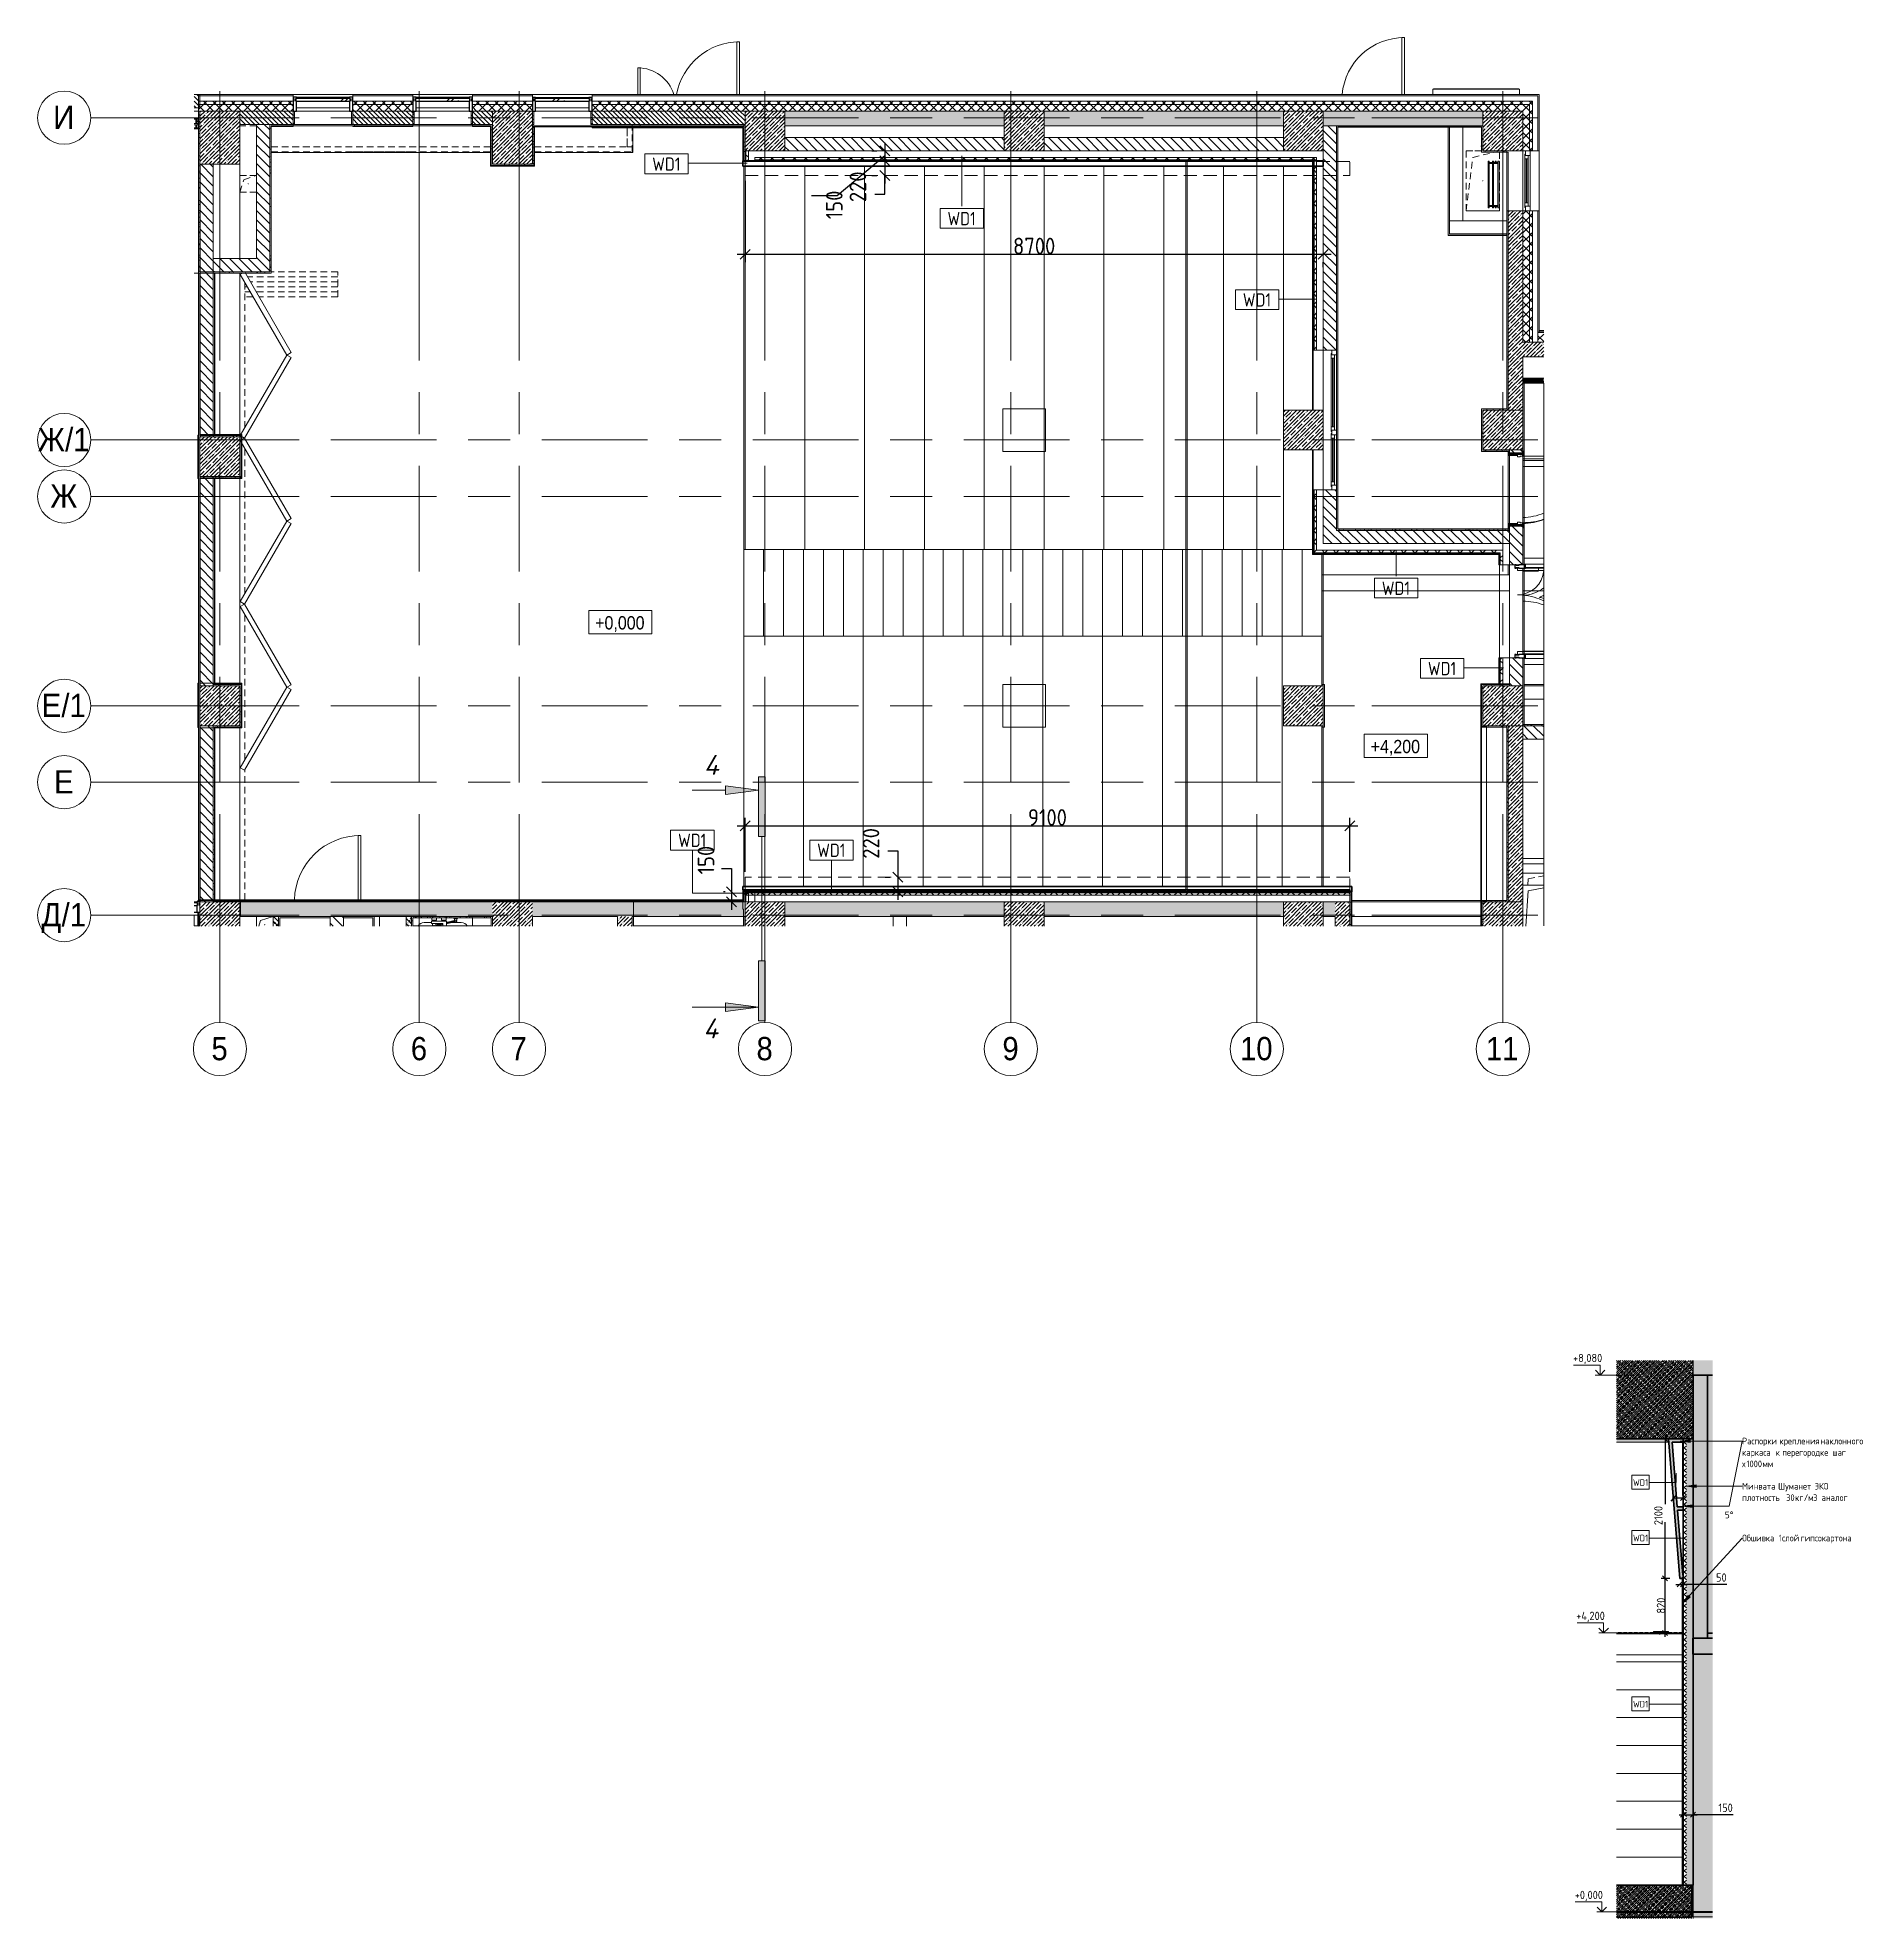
# Model space of a CAD drawing. Header units: millimetres. Extents: x -4029 to 232974, y -8553 to 104777.
# Drawn here: x 200362 to 227846, y -97 to 28205 of the extents above; entities that cross this region are included whole.
import ezdxf

# ---------------------------------------------------------------- set-up
doc = ezdxf.new("R2010")
doc.units = ezdxf.units.MM
for name, pattern in [('200_ШТРИХ__ш1_п0_6_', [160, 100, -60]), ('200_ШТРИХ_ш1п0_6_', [80, 50, -30]), ('ADSK_Штрих_ш2 п1', [300, 200, -100]), ('Осевая', [3175, 635, -476.25, 1587.5, -476.25])]:
    doc.linetypes.add(name, pattern=pattern)
for name, color, linetype, lineweight in [('5.1) Перегародка WD6', 6, 'Continuous', 9), ('A-ANNO-DIMS', 7, 'Continuous', 9), ('A-AREA-1', 7, '200_ШТРИХ_ш1п0_6_', 35), ('A-AREA-BNDY', 7, 'Continuous', 9), ('A-CLNG', 7, 'Continuous', 9), ('A-CLNG-1', 7, 'Continuous', 15), ('A-DETL-1', 7, 'ADSK_Штрих_ш2 п1', 9), ('A-DETL-GENF', 7, 'Continuous', 9), ('A-DETL-MBND-1', 7, '200_ШТРИХ__ш1_п0_6_', 9), ('A-DOOR', 7, 'Continuous', 9), ('A-DOOR-FRAM', 7, 'Continuous', 9), ('A-FLOR', 7, 'Continuous', 9), ('A-FLOR-4', 7, 'Continuous', 35), ('A-FLOR-MCUT', 7, 'Continuous', 9), ('A-GENM', 7, 'Continuous', 9), ('A-GLAZ', 7, 'Continuous', 9), ('A-GLAZ-3', 7, 'Continuous', 13), ('A-GLAZ-CURT', 7, 'Continuous', 9), ('A-GLAZ-CURT-3', 7, 'Continuous', 25), ('A-GLAZ-CWMG', 7, 'Continuous', 9), ('A-GLAZ-CWMG-5', 7, 'Continuous', 25), ('A-WALL', 7, 'Continuous', 9), ('A-WALL-9', 7, 'Continuous', 35), ('A-WALL-IDEN', 7, 'Continuous', 9), ('A-WALL-PATT', 7, 'Continuous', 9), ('E-LITE-EQPM', 7, 'Continuous', 9), ('G-ANNO-DIMS', 7, 'Continuous', 9), ('G-ANNO-DIMS-1', 7, 'Continuous', 20), ('G-ANNO-SYMB', 7, 'Continuous', 9), ('I-WALL', 7, 'Continuous', 9), ('I-WALL-11', 7, 'Continuous', 35), ('S-COLS', 7, 'Continuous', 9), ('S-STRS', 7, 'Continuous', 9), ('S-STRS-3', 7, 'Continuous', 13), ('S-STRS-4', 7, 'Continuous', 15), ('S-STRS-5', 7, 'Continuous', 35), ('Оси', 7, 'Continuous', 9), ('Оси-1', 7, 'Continuous', 20), ('Оси-2', 7, 'Осевая', 9)]:
    doc.layers.add(name, color=color, linetype=linetype, lineweight=lineweight)
for name, color, linetype, lineweight, true_color in [('A-DOOR-7', 7, 'Continuous', 9, 0xc0c0c0), ('A-DOOR-8', 7, '200_ШТРИХ__ш1_п0_6_', 9, 0xc0c0c0), ('A-DOOR-FRAM-6', 7, 'Continuous', 9, 0xc0c0c0), ('A-FLOR-5', 9, 'Continuous', 9, 0x808080), ('A-WALL-7', 9, 'Continuous', 9, 0x808080), ('A-WALL-8', 1, 'Continuous', 9, 0xff0000), ('A-WALL-FNSH-1', 9, 'Continuous', 9, 0x808080), ('E-LITE-EQPM-2', 7, 'Continuous', 9, 0x9bc7e8), ('G-ANNO-TEXT-1', 7, 'Continuous', 9, 0x3c3c3c), ('I-WALL-10', 9, 'Continuous', 9, 0x808080), ('I-WALL-9', 7, 'Continuous', 9, 0x3c3c3c), ('M-EQPM-4', 7, 'Continuous', 9, 0xb2b2b2), ('P-SANR-FIXT-1', 9, 'Continuous', 13, 0x808080)]:
    doc.layers.add(name, color=color, linetype=linetype, lineweight=lineweight, true_color=true_color)
doc.layers.add('E-LITE-EQPM-1', color=7, linetype='Continuous', lineweight=9, transparency=1)
doc.layers.add('E-LITE-EQPM-3', color=7, linetype='Continuous', lineweight=9, true_color=0x7f7f7f, transparency=1)
doc.styles.add('Arial', font='arial.ttf', dxfattribs={"width": 0.9, "height": 350})
doc.styles.add('Century Gothic', font='GOTHIC.TTF', dxfattribs={"width": 0.9, "height": 200})
doc.styles.add('GOST Common_1', font='', dxfattribs={"width": 0.9, "height": 200})
doc.styles.add('GOST Common_7', font='', dxfattribs={"width": 0.9, "height": 100})
doc.styles.add('ISOCPEUR', font='isocpeur.ttf', dxfattribs={"width": 0.9, "height": 250})
doc.styles.add('ISOCPEUR_3', font='isocpeur.ttf', dxfattribs={"width": 0.9, "height": 125})
doc.styles.add('ISOCPEUR_4', font='isocpeur.ttf', dxfattribs={"height": 100})
doc.styles.add('ISOCPEUR_I', font='isocpeui.ttf', dxfattribs={"height": 300})
doc.styles.get('GOST Common_1').set_extended_font_data('GOST Common')
doc.styles.get('GOST Common_7').set_extended_font_data('GOST Common')
doc.dimstyles.new('ISO-2_0_1_0K__СРЕДНИЙ', dxfattribs={"dimscale": 304.8, "dimtxt": 99.598118, "dimasz": 0.246063, "dimexe": 0.393701, "dimexo": 0.246063, "dimgap": 0.164042, "dimtad": 1, "dimdec": 3, "dimrnd": 0.001, "dimdsep": 46, "dimtxsty": 'ISOCPEUR_4', "dimblk1": 'OBLIQUE', "dimblk2": 'OBLIQUE', "dimsah": 1, "dimcen": 0.09, "dimdle": 0.393701, "dimadec": 0, "dimazin": 0, "dimtfac": 1, "dimtdec": 4, "dimtix": 1, "dimtmove": 1, "dimatfit": 3, "dimfxl": 1, "dimtvp": 1, "dimtolj": 1, "dimtzin": 0, "dimarcsym": 2})
doc.dimstyles.new('ISO-2_5_0_9К_БОЛЬШОЙ', dxfattribs={"dimscale": 304.8, "dimtxt": 248.995294, "dimasz": 0.492126, "dimexe": 0.393701, "dimexo": 0.984252, "dimgap": 0, "dimtad": 1, "dimdec": 0, "dimrnd": 10, "dimzin": 0, "dimdsep": 46, "dimtxsty": 'ISOCPEUR', "dimblk1": 'OBLIQUE', "dimblk2": 'OBLIQUE', "dimsah": 1, "dimcen": 0.09, "dimdle": 0.393701, "dimazin": 0, "dimtfac": 1, "dimtdec": 4, "dimtix": 1, "dimtmove": 0, "dimatfit": 3, "dimfxl": 1, "dimtvp": 1, "dimtolj": 1, "dimtzin": 0, "dimarcsym": 2})
doc.dimstyles.new('ISO-2_5_0_9К_БОЛЬШОЙ_2', dxfattribs={"dimscale": 304.8, "dimtxt": 248.995294, "dimasz": 0.492126, "dimexe": 0.393701, "dimexo": 0.984252, "dimgap": 0, "dimtad": 1, "dimdec": 0, "dimrnd": 10, "dimzin": 0, "dimdsep": 46, "dimtxsty": 'ISOCPEUR', "dimblk1": 'OBLIQUE', "dimblk2": 'OBLIQUE', "dimsah": 1, "dimcen": 0.09, "dimdle": 0.393701, "dimazin": 0, "dimtfac": 1, "dimtdec": 4, "dimtix": 1, "dimtmove": 1, "dimatfit": 3, "dimfxl": 1, "dimtvp": 1, "dimtolj": 1, "dimtzin": 0, "dimarcsym": 2})
doc.dimstyles.new('ISO-2_5_0_9К_БОЛЬШОЙ_3', dxfattribs={"dimscale": 304.8, "dimtxt": 124.497647, "dimasz": 0.246063, "dimexe": 0.19685, "dimexo": 0.492126, "dimgap": 0, "dimtad": 1, "dimdec": 0, "dimrnd": 10, "dimzin": 0, "dimdsep": 46, "dimtxsty": 'ISOCPEUR_3', "dimblk1": 'OBLIQUE', "dimblk2": 'OBLIQUE', "dimsah": 1, "dimcen": 0.09, "dimdle": 0.19685, "dimazin": 0, "dimtfac": 1, "dimtdec": 4, "dimtix": 1, "dimtmove": 1, "dimatfit": 3, "dimfxl": 1, "dimtvp": 1, "dimtolj": 1, "dimtzin": 0, "dimarcsym": 2})
doc.dimstyles.new('ISO-2_5_0_9К_БОЛЬШОЙ_4', dxfattribs={"dimscale": 304.8, "dimtxt": 124.497647, "dimasz": 0.246063, "dimexe": 0.19685, "dimexo": 0.492126, "dimgap": 0, "dimtad": 1, "dimdec": 0, "dimrnd": 10, "dimzin": 0, "dimdsep": 46, "dimtxsty": 'ISOCPEUR_3', "dimblk1": 'OBLIQUE', "dimblk2": 'OBLIQUE', "dimsah": 1, "dimcen": 0.09, "dimdle": 0.19685, "dimazin": 0, "dimtfac": 1, "dimtdec": 4, "dimtix": 1, "dimtmove": 0, "dimatfit": 3, "dimfxl": 1, "dimtvp": 1, "dimtolj": 1, "dimtzin": 0, "dimarcsym": 2})
doc.dimstyles.new('ISO-2_5_0_9К_БОЛЬШОЙ_5', dxfattribs={"dimscale": 304.8, "dimtxt": 124.497647, "dimasz": 0.246063, "dimexe": 0.19685, "dimexo": 0.492126, "dimgap": 0, "dimtad": 1, "dimdec": 0, "dimrnd": 10, "dimzin": 0, "dimdsep": 46, "dimtxsty": 'ISOCPEUR_3', "dimblk1": 'OBLIQUE', "dimblk2": 'OBLIQUE', "dimsah": 1, "dimcen": 0.09, "dimdle": 0.19685, "dimazin": 0, "dimtfac": 1, "dimtdec": 4, "dimtix": 1, "dimtmove": 2, "dimatfit": 3, "dimfxl": 1, "dimtvp": 1, "dimtolj": 1, "dimtzin": 0, "dimarcsym": 2})
pattern_1 = [(45, (189094.98, 0), (-70.71068, 70.71068), []), (135, (189094.98, 0), (-70.71068, -70.71068), [])]
pattern_2 = [(45, (189094.98, 0), (-57.02463, 57.02463), []), (45, (189152.01, 0), (-57.02463, 57.02463), [100.806, -20.161, 3.353, -16.808])]
pattern_3 = [(135, (189094.984, 0), (-35.35534, -35.35534), [])]
pattern_4 = [(135, (189094.98, 0), (-70.71068, -70.71068), [])]
pattern_5 = [(135, (189094.98, 0), (-75.43415, -75.43415), [106.68, -17.78, 3.556, -17.78]), (135, (189094.98, 75.39), (-75.43415, -75.43415), []), (50, (189094.98, 0), (127.5292, -11.1576), [13.335, -146.685]), (355, (189094.98, 0), (-24.6697, 133.74), [10.668, -117.348]), (100.451, (189105.61, -0.93), (102.8597, 122.5818), [11.333, -124.663]), (46.184, (189094.98, 35.56), (189.7552, -29.4304), [20.002, -220.027]), (96.636, (189110.8, 33.1), (166.1822, 173.1996), [17, -186.995]), (351.184, (189094.98, 35.56), (166.184, 173.1976), [16.002, -176.022]), (21, (189112.76, 26.67), (106.13027, -71.58603), [13.335, -146.685]), (326, (189112.76, 26.67), (43.2619, 128.93175), [10.668, -117.348]), (71.451, (189121.61, 20.7), (149.392, 57.34505), [11.333, -124.663]), (37.5, (189094.984, 0), (2.16223, 59.18836), [3.353, -112.573, 3.353, -115.773, -117.792]), (37.5, (189094.984, 0), (2.16223, 59.18836), [-235.052, 3.353, -114.44]), (7.5, (189094.984, 0), (46.77386, 70.12615), [3.353, -64.567, 3.353, -109.906, -44.894]), (7.5, (189094.984, 0), (46.77386, 70.12615), [-181.178, 3.353, -41.542]), (327.5, (189055.335, 0), (94.91367, -4.01009), [3.353, -41.097, 3.353, -135.331, -184.023]), (327.5, (189055.335, 0), (94.91367, -4.01009), [-183.134, 3.353, -180.67]), (317.5, (189037.555, 0), (103.69057, 17.79882), [3.353, -54.432, 3.353, -88.748, -130.683]), (317.5, (189037.555, 0), (103.69057, 17.79882), [-149.885, 3.353, -127.33])]
pattern_6 = [(0, (189094.984, 0), (121.92, 30.48), [10.058, -81.382, 10.058, -81.382, -487.68]), (0, (189094.984, 0), (121.92, 30.48), [-182.88, 10.058, -172.822, 10.058, -81.382, -213.36]), (0, (189094.984, 0), (121.92, 30.48), [-457.2, 10.058, -50.902, 10.058, -142.342]), (120, (189140.704, 15.24), (-87.356454, 90.345817), [10.058, -81.382, 10.058, -81.382, -487.68]), (120, (189140.704, 15.24), (-87.356454, 90.345817), [-182.88, 10.058, -172.822, 10.058, -81.382, -213.36]), (120, (189140.704, 15.24), (-87.356454, 90.345817), [-457.2, 10.058, -50.902, 10.058, -142.342]), (240, (189155.944, 76.2), (-34.563546, -120.825817), [10.058, -81.382, 10.058, -81.382, -487.68]), (240, (189155.944, 76.2), (-34.563546, -120.825817), [-182.88, 10.058, -172.822, 10.058, -81.382, -213.36]), (240, (189155.944, 76.2), (-34.563546, -120.825817), [-457.2, 10.058, -50.902, 10.058, -142.342])]
pattern_7 = [(0, (189094.98, 0), (406.4, 101.6), [33.528, -271.272, 33.528, -271.272, -1625.6]), (0, (189094.98, 0), (406.4, 101.6), [-609.6, 33.528, -576.072, 33.528, -271.272, -711.2]), (0, (189094.98, 0), (406.4, 101.6), [-1524, 33.528, -169.672, 33.528, -474.472]), (120, (189247.38, 50.8), (-291.18818, 301.15272), [33.528, -271.272, 33.528, -271.272, -1625.6]), (120, (189247.38, 50.8), (-291.18818, 301.15272), [-609.6, 33.528, -576.072, 33.528, -271.272, -711.2]), (120, (189247.38, 50.8), (-291.18818, 301.15272), [-1524, 33.528, -169.672, 33.528, -474.472]), (240, (189298.18, 254), (-115.21182, -402.75272), [33.528, -271.272, 33.528, -271.272, -1625.6]), (240, (189298.18, 254), (-115.21182, -402.75272), [-609.6, 33.528, -576.072, 33.528, -271.272, -711.2]), (240, (189298.18, 254), (-115.21182, -402.75272), [-1524, 33.528, -169.672, 33.528, -474.472])]
pattern_8 = [(135, (189094.98, 0), (-84.8528, -84.8528), []), (225, (189094.98, 0), (84.8528, -84.8528), [])]
pattern_9 = [(45, (189094.98, 0), (-106.066, 106.066), []), (135, (189094.98, 0), (-106.066, -106.066), [])]
pattern_10 = [(45, (225221.498, 4946), (-28.51267, 28.51267), []), (45, (225250.01, 4946), (-28.51267, 28.51267), [50.403, -10.081, 1.676, -8.404])]
pattern_11 = [(45, (-15246.34, 4946), (-28.51267, 28.51267), []), (45, (-15217.83, 4946), (-28.51267, 28.51267), [50.403, -10.081, 1.676, -8.404])]

msp = doc.modelspace()

# ---------------------------------------------------------------- texts
at = {"layer": '5.1) Перегародка WD6', "color": 18, "true_color": 0x000000, "char_height": 200, "width": 533.923875, "attachment_point": 1, "style": 'GOST Common_1'}
for insert in [(209608.7293, 26401.4597), (214050.8544, 25581.7664), (218494.7137, 24357.9139), (220585.1904, 20018.9729), (221278.7477, 18810.2936), (209997.3886, 16225.446), (212090.8327, 16075.4461)]:
    msp.add_mtext('WD1', dxfattribs=dict(at, insert=insert))
at = {"layer": 'G-ANNO-DIMS', "char_height": 200, "width": 909.638805, "attachment_point": 1, "line_spacing_factor": 0.984502, "style": 'Century Gothic'}
for s, insert in [('+0,000', (208750.1792, 19498.9136)), ('+4,200', (220417.3254, 17637.4051))]:
    msp.add_mtext(s, dxfattribs=dict(at, insert=insert))
at = {"layer": 'G-ANNO-SYMB', "char_height": 300, "width": 296.624375, "attachment_point": 1, "style": 'ISOCPEUR_I'}
for insert in [(210382.8547, 17410.6325), (210374.3842, 13445.8186)]:
    msp.add_mtext('\\fISOCPEUR|b0|i1|c204|p34|;4', dxfattribs=dict(at, insert=insert))
at = {"layer": 'G-ANNO-TEXT-1', "char_height": 100, "attachment_point": 1, "style": 'GOST Common_7'}
for s, insert, width in [('Распорки', (226006.1046, 7136.572), 642.151687), ('\\fGOST Common|b0|i0|c204|p34|;\\W.9; ', (226535.9327, 7136.572), 39.683531), ('крепления', (226568.6749, 7136.572), 707.088375), ('\\fGOST Common|b0|i0|c204|p34|;\\W.9; ', (227152.0812, 7136.572), 39.683531), ('наклонного', (227184.8234, 7136.572), 800.885813), ('\\fGOST Common|b0|i0|c204|p34|;\\W.9; ', (227845.6202, 7136.572), 39.683531), ('каркаса', (226006.1046, 6964.5928), 573.607406), ('1000', (226071.589, 6792.6137), 292.215094), ('\\fGOST Common|b0|i0|c204|p34|;\\W.9; ', (226479.3781, 6964.5928), 39.683531), ('\\fGOST Common|b0|i0|c204|p34|;\\W.9;к', (226512.1202, 6964.5928), 79.367062), ('\\fGOST Common|b0|i0|c204|p34|;\\W.9; ', (226577.6046, 6964.5928), 39.683531), ('перегородке', (226610.3468, 6964.5928), 873.037687), ('\\fGOST Common|b0|i0|c204|p34|;\\W.9; ', (227330.6749, 6964.5928), 39.683531), ('шаг', (227363.4171, 6964.5928), 266.961937), ('\\fGOST Common|b0|i0|c204|p34|;\\W.9; ', (227583.6827, 6964.5928), 39.683531), ('WD1', (224364.8451, 6511.4783), 266.961937), ('\\fGOST Common|b0|i0|c204|p34|;\\W.9;х', (226006.1046, 6792.6137), 79.367063), ('мм', (226312.6906, 6792.6137), 180.379688), ('плотность', (226006.1046, 6284.5928), 732.341531), ('Минвата', (226006.1046, 6456.572), 616.898531), ('\\fGOST Common|b0|i0|c204|p34|;\\W.9; ', (226515.0968, 6456.572), 39.683531), ('Шуманет', (226547.839, 6456.572), 627.721313), (' 30 ', (226610.3468, 6284.5928), 234.493594), ('кг', (226803.8234, 6284.5928), 158.734125), ('\\fGOST Common|b0|i0|c204|p34|;\\W.9;/', (226934.7921, 6284.5928), 79.367062), ('\\fGOST Common|b0|i0|c204|p34|;\\W.9;м', (227000.2765, 6284.5928), 90.189844), ('\\fGOST Common|b0|i0|c204|p34|;\\W.9; ', (227065.7609, 6456.572), 39.683531), ('3  ', (227074.6906, 6284.5928), 155.126531), ('ЭКО', (227098.5031, 6456.572), 266.961937), ('аналог', (227202.6827, 6284.5928), 494.240344), ('\\fGOST Common|b0|i0|c204|p34|;\\W.9; ', (227318.7687, 6456.572), 39.683531), ('WD1', (224364.8451, 5676.8682), 266.961937), ('Обшивка', (226006.1046, 5676.572), 595.252969), (' 1 ', (226497.2374, 5676.572), 133.480969), ('слой', (226607.3702, 5676.572), 299.430281), ('\\fGOST Common|b0|i0|c204|p34|;\\W.9; ', (226854.4249, 5676.572), 39.683531), ('гипсокартона', (226887.1671, 5676.572), 977.657906), ('WD1', (224364.8451, 3176.8682), 266.961937)]:
    msp.add_mtext(s, dxfattribs=dict(at, insert=insert, width=width))
at = {"layer": 'Оси', "char_height": 350, "attachment_point": 1, "style": 'Arial'}
for s, insert, width in [('\\fArial|b0|i0|c204|p34|;\\W.9;И', (200597.7831, 27181.0387), 389.620125), ('\\fArial|b0|i0|c204|p34|;\\W.9;Ж', (200365.5831, 22331.039), 497.847937), ('/1', (200776.3488, 22331.039), 454.556812), ('\\fArial|b0|i0|c204|p34|;\\W.9;Ж', (200553.2331, 21481.039), 497.847937), ('\\fArial|b0|i0|c204|p34|;\\W.9;Е', (200422.2831, 18331.039), 360.759375), ('/1', (200719.9394, 18331.039), 454.556812), ('\\fArial|b0|i0|c204|p34|;\\W.9;Е', (200609.4831, 17181.039), 360.759375), ('\\fArial|b0|i0|c204|p34|;\\W.9;Д', (200419.1331, 15181.0389), 367.974562), ('/1', (200722.7425, 15181.0389), 454.556812), ('\\fArial|b0|i0|c204|p34|;\\W.9;5', (202977.468, 13166.5632), 303.037875), ('\\fArial|b0|i0|c204|p34|;\\W.9;6', (205977.468, 13166.5632), 303.037875), ('\\fArial|b0|i0|c204|p34|;\\W.9;7', (207477.468, 13166.5632), 303.037875), ('\\fArial|b0|i0|c204|p34|;\\W.9;8', (211177.468, 13166.5632), 303.037875), ('\\fArial|b0|i0|c204|p34|;\\W.9;9', (214877.468, 13166.5632), 303.037875), ('10', (218452.368, 13166.5632), 606.07575), ('11', (222152.368, 13166.5632), 606.07575)]:
    msp.add_mtext(s, dxfattribs=dict(at, insert=insert, width=width))

# ---------------------------------------------------------------- blocks, each defined once
blk = doc.blocks.new('BSC_Колонна _Прямоугольная - 600х800-24078684-План монтажа_ фрагмент 1')
at = {"layer": 'S-COLS'}
h = blk.add_hatch(dxfattribs=at)
h.set_pattern_fill('FP_5', color=256, style=0, pattern_type=2)
h.set_pattern_definition([(45, (-14010, -26700), (-57.02463, 57.02463), []), (45, (-13952.975, -26700), (-57.02463, 57.02463), [100.806, -20.161, 3.353, -16.808])])
h.paths.add_polyline_path([(234, -400), (300, -400), (300, 400), (-300, 400), (-300, -400), (-100, -400)])
for p, q in [((300, 400), (-300, 400)), ((-300, 400), (-300, -400)), ((300, -400), (300, 400)), ((-300, -400), (300, -400))]:
    blk.add_line(p, q, dxfattribs=at)
blk = doc.blocks.new('BSC_Колонна _Прямоугольная - 600х600-23286269-План монтажа_ фрагмент 1')
at = {"layer": 'S-COLS'}
h = blk.add_hatch(dxfattribs=at)
h.set_pattern_fill('FP_7', color=256, style=0, pattern_type=2)
h.set_pattern_definition([(45, (-14010, -14900), (-57.02463, 57.02463), []), (45, (-13952.975, -14900), (-57.02463, 57.02463), [100.806, -20.161, 3.353, -16.808])])
h.paths.add_polyline_path([(-300, -65), (300, -65), (300, 300), (-300, 300), (-300, -2)])
for p, q in [((300, 300), (-300, 300)), ((-300, 300), (-300, -65)), ((300, -65), (300, 300))]:
    blk.add_line(p, q, dxfattribs=at)
blk = doc.blocks.new('BSC_Колонна _Прямоугольная - 600х600-23295697-План монтажа_ фрагмент 1')
at = {"layer": 'S-COLS'}
h = blk.add_hatch(dxfattribs=at)
h.set_pattern_fill('FP_8', color=256, style=0, pattern_type=2)
h.set_pattern_definition([(45, (-14010, -18150), (-57.02463, 57.02463), []), (45, (-13952.975, -18150), (-57.02463, 57.02463), [100.806, -20.161, 3.353, -16.808])])
h.paths.add_polyline_path([(-300, -300), (300, -300), (300, 300), (-300, 300), (-300, 147)])
for p, q in [((300, 300), (-300, 300)), ((-300, 300), (-300, -300)), ((300, -300), (300, 300)), ((-300, -300), (300, -300))]:
    blk.add_line(p, q, dxfattribs=at)
blk = doc.blocks.new('BSC_Колонна _Прямоугольная - 600х600-V207-План монтажа_ фрагмент 1')
at = {"layer": 'S-COLS'}
h = blk.add_hatch(dxfattribs=at)
h.set_pattern_fill('FP_9', color=256, style=0, pattern_type=2)
h.set_pattern_definition([(45, (-14010, -21900), (-57.02463, 57.02463), []), (45, (-13952.975, -21900), (-57.02463, 57.02463), [100.806, -20.161, 3.353, -16.808])])
h.paths.add_polyline_path([(-300, -300), (300, -300), (300, 300), (-300, 300), (-300, -141)])
for p, q in [((300, 300), (-300, 300)), ((-300, 300), (-300, -300)), ((300, -300), (300, 300)), ((-300, -300), (300, -300))]:
    blk.add_line(p, q, dxfattribs=at)
blk = doc.blocks.new('BSC_Колонна _Прямоугольная - 600х600-V208-План монтажа_ фрагмент 1')
at = {"layer": 'S-COLS'}
h = blk.add_hatch(dxfattribs=at)
h.set_pattern_fill('FP_11', color=256, style=0, pattern_type=2)
h.set_pattern_definition([(45, (-26110, -26800), (-57.02463, 57.02463), []), (45, (-26052.975, -26800), (-57.02463, 57.02463), [100.806, -20.161, 3.353, -16.808])])
h.paths.add_polyline_path([(-300, -300), (300, -299), (300, 300), (-300, 300), (-300, -300)])
for p, q in [((300, 300), (-300, 300)), ((-300, 300), (-300, -300)), ((300, -300), (300, 300)), ((-300, -300), (300, -300))]:
    blk.add_line(p, q, dxfattribs=at)
blk = doc.blocks.new('BSC_Колонна _Прямоугольная - 600х600-V209-План монтажа_ фрагмент 1')
at = {"layer": 'S-COLS'}
h = blk.add_hatch(dxfattribs=at)
h.set_pattern_fill('FP_12', color=256, style=0, pattern_type=2)
h.set_pattern_definition([(45, (-26110, -14900), (-57.02463, 57.02463), []), (45, (-26052.975, -14900), (-57.02463, 57.02463), [100.806, -20.161, 3.353, -16.808])])
h.paths.add_polyline_path([(300, -65), (300, 300), (-300, 300), (-300, -65)])
for p, q in [((300, 300), (-300, 300)), ((-300, 300), (-300, -65)), ((300, -65), (300, 300))]:
    blk.add_line(p, q, dxfattribs=at)
blk = doc.blocks.new('Прямоугольный импост - Импост структурный с накладкой - 190мм-22856075-План монтажа_ фрагмент 1')
at = {"layer": 'A-GLAZ-CWMG-5'}
for p, q in [((0, 190), (-50, 190)), ((-50, 190), (-50, 40)), ((-50, 40), (-40, 40)), ((-40, 0), (-50, 0)), ((-50, 0), (-50, -17)), ((-40, 40), (-40, 0)), ((-10, 0), (-10, 40)), ((-10, 40), (0, 40)), ((0, 0), (-10, 0)), ((0, 40), (0, 190)), ((0, -17), (0, 0)), ((-50, -17), (0, -17))]:
    blk.add_line(p, q, dxfattribs=at)
blk = doc.blocks.new('Прямоугольный импост - Импост структурный с накладкой - 190мм-V210-План монтажа_ фрагмент 1')
at = {"layer": 'A-GLAZ-CWMG-5'}
for p, q in [((0, 190), (-50, 190)), ((-50, 190), (-50, 40)), ((-50, 40), (-40, 40)), ((-40, 0), (-50, 0)), ((-50, 0), (-50, -17)), ((-40, 40), (-40, 0)), ((-10, 0), (-10, 40)), ((-10, 40), (0, 40)), ((0, 0), (-10, 0)), ((0, 40), (0, 188)), ((0, -17), (0, 0)), ((-50, -17), (0, -17))]:
    blk.add_line(p, q, dxfattribs=at)
blk = doc.blocks.new('Системная панель - Стекло - 40мм-22856070-План монтажа_ фрагмент 1')
at = {"layer": 'A-GLAZ-CURT'}
h = blk.add_hatch(dxfattribs=at)
h.set_pattern_fill('FP_13', color=256, style=0, pattern_type=2)
h.set_pattern_definition([(45, (-17460.26, -27190), (-282.8427, 282.8427), [200, -600]), (45, (-17660.26, -27290), (-282.8427, 282.8427), [600, -200]), (45, (-17260.26, -27390), (-282.8427, 282.8427), [200, -600])])
h.paths.add_polyline_path([(400, -40), (410, -40), (410, 0), (-410, 0), (-410, -40), (68, -40)])
at = {"layer": 'A-GLAZ-CURT-3'}
for p, q in [((410, 0), (-410, 0)), ((-410, 0), (-410, -40)), ((-410, -40), (410, -40)), ((410, -40), (410, 0))]:
    blk.add_line(p, q, dxfattribs=at)
blk = doc.blocks.new('Системная панель - Стекло - 40мм-V211-План монтажа_ фрагмент 1')
at = {"layer": 'A-GLAZ-CURT'}
h = blk.add_hatch(dxfattribs=at)
h.set_pattern_fill('FP_14', color=256, style=0, pattern_type=2)
h.set_pattern_definition([(45, (-19260.26, -27188.3), (-282.8427, 282.8427), [200, -600]), (45, (-19460.26, -27288.3), (-282.8427, 282.8427), [600, -200]), (45, (-19060.26, -27388.3), (-282.8427, 282.8427), [200, -600])])
h.paths.add_polyline_path([(-410, -40), (410, -40), (410, 0), (-410, 0), (-410, -38)])
at = {"layer": 'A-GLAZ-CURT-3'}
for p, q in [((410, 0), (-410, 0)), ((-410, 0), (-410, -40)), ((-410, -40), (410, -40)), ((410, -40), (410, 0))]:
    blk.add_line(p, q, dxfattribs=at)
blk = doc.blocks.new('BSC_Колонна _Прямоугольная - 600х600-V212-План монтажа_ фрагмент 1')
at = {"layer": 'S-COLS'}
h = blk.add_hatch(dxfattribs=at)
h.set_pattern_fill('FP_37', color=256, style=0, pattern_type=2)
h.set_pattern_definition([(45, (-30310, -26800), (-57.02463, 57.02463), []), (45, (-30252.975, -26800), (-57.02463, 57.02463), [100.806, -20.161, 3.353, -16.808])])
h.paths.add_polyline_path([(150, -300), (300, -300), (300, 300), (-300, 300), (-300, -300), (-190, -300)])
for p, q in [((300, 300), (-300, 300)), ((-300, 300), (-300, -300)), ((300, -300), (300, 300)), ((-300, -300), (300, -300))]:
    blk.add_line(p, q, dxfattribs=at)
blk = doc.blocks.new('BSC_Колонна _Прямоугольная - 600х600-V213-План монтажа_ фрагмент 1')
at = {"layer": 'S-COLS'}
h = blk.add_hatch(dxfattribs=at)
h.set_pattern_fill('FP_38', color=256, style=0, pattern_type=2)
h.set_pattern_definition([(45, (-33310, -18150), (-57.02463, 57.02463), []), (45, (-33252.975, -18150), (-57.02463, 57.02463), [100.806, -20.161, 3.353, -16.808])])
h.paths.add_polyline_path([(300, -300), (300, 300), (-300, 300), (-300, -300), (80, -300)])
for p, q in [((300, 300), (-300, 300)), ((-300, 300), (-300, -300)), ((300, -300), (300, 300)), ((-300, -300), (300, -300))]:
    blk.add_line(p, q, dxfattribs=at)
blk = doc.blocks.new('Прямоугольный импост - Импост структурный с накладкой - 160мм Темный-33186089-План монтажа_ фрагмент 1')
at = {"layer": 'A-GLAZ-CWMG'}
for p, q in [((16960, 27307), (17760, 27307)), ((16960, 27150), (17760, 27150))]:
    blk.add_line(p, q, dxfattribs=at)
blk = doc.blocks.new('110_Дверь_СКБ_1Ст_Внутренняя1 - Д-13 1100x2100h_кладовая-33288301-План монтажа_ фрагмент 1')
at = {"layer": 'A-DOOR-7'}
for p, q in [((472, 1110), (472, 141)), ((512, 1110), (472, 1110)), ((512, 141), (512, 1110))]:
    blk.add_line(p, q, dxfattribs=at)
blk.add_arc((512, 110), 1000, 90, 178.2187, dxfattribs=at)
blk = doc.blocks.new('DOR__перегородка__Прямоугольная - ТП-2_ Вн_ДПГ_9480х4200h_2-23998078-План монтажа_ фрагмент 1')
at = {"layer": 'A-DOOR-8'}
for p, q in [((31, 0), (2621, 0)), ((3270, 0), (3279, 0)), ((3290, 0), (6369, 0)), ((7032, 0), (9460, 0)), ((31, -75), (1987, -75)), ((2137, -75), (4324, -75)), ((4474, -75), (4487, -75)), ((4637, -75), (6824, -75)), ((6974, -75), (6985, -75)), ((7135, -75), (9323, -75)), ((9105, -201), (9105, -75)), ((9180, -158), (9180, -75)), ((9180, -1474), (9180, -244)), ((9255, -114), (9255, -75)), ((9255, -1474), (9255, -201)), ((9330, -1474), (9330, -158)), ((9405, -1474), (9405, -114)), ((9105, -1474), (9105, -288)), ((9480, -1474), (9480, -470)), ((9105, -1474), (9480, -1474))]:
    blk.add_line(p, q, dxfattribs=at)
at = {"layer": 'A-DOOR-FRAM-6'}
for p, q in [((1982, -72), (2019, -7)), ((3194, -772), (1982, -72)), ((2019, -7), (3231, -707)), ((3230, -707), (4443, -7)), ((4480, -72), (3268, -772)), ((4443, -7), (4480, -72)), ((4481, -72), (4518, -7)), ((5693, -772), (4481, -72)), ((4518, -7), (5731, -707)), ((5730, -707), (6942, -7)), ((6980, -72), (5767, -772)), ((6942, -7), (6980, -72)), ((6979, -72), (7017, -7)), ((8192, -772), (6979, -72)), ((7017, -7), (8229, -707)), ((8229, -707), (9441, -7)), ((9460, -83), (8267, -772)), ((9441, -7), (9460, -39)), ((3231, -707), (3194, -772)), ((3268, -772), (3230, -707)), ((5731, -707), (5693, -772)), ((5767, -772), (5730, -707)), ((8229, -707), (8192, -772)), ((8267, -772), (8229, -707))]:
    blk.add_line(p, q, dxfattribs=at)
blk = doc.blocks.new('Прямоугольный импост - Импост структурный с накладкой - 190мм-22856073-План монтажа_ фрагмент 1')
at = {"layer": 'A-GLAZ-CWMG-5'}
for p, q in [((-50, 40), (-50, 190)), ((-50, 190), (0, 190)), ((-40, 40), (-50, 40)), ((-50, -17), (-50, 0)), ((-50, 0), (-40, 0)), ((-40, 0), (-40, 40)), ((-10, 40), (-10, 0)), ((0, 40), (-10, 40)), ((-10, 0), (0, 0)), ((0, 190), (0, 40)), ((0, 0), (0, -17)), ((0, -17), (-50, -17))]:
    blk.add_line(p, q, dxfattribs=at)
blk = doc.blocks.new('Прямоугольный импост - Импост структурный с накладкой - 190мм-V214-План монтажа_ фрагмент 1')
at = {"layer": 'A-GLAZ-CWMG-5'}
for p, q in [((-50, 40), (-50, 190)), ((-50, 190), (0, 190)), ((-40, 40), (-50, 40)), ((-50, -17), (-50, 0)), ((-50, 0), (-40, 0)), ((-40, 0), (-40, 40)), ((-10, 40), (-10, 0)), ((0, 40), (-10, 40)), ((-10, 0), (0, 0)), ((0, 190), (0, 40)), ((0, 0), (0, -17)), ((0, -17), (-50, -17))]:
    blk.add_line(p, q, dxfattribs=at)
blk = doc.blocks.new('BSC_Колонна _Прямоугольная - 600х600-V215-План монтажа_ фрагмент 1')
at = {"layer": 'S-COLS'}
h = blk.add_hatch(dxfattribs=at)
h.set_pattern_fill('FP_44', color=256, style=0, pattern_type=2)
h.set_pattern_definition([(45, (-33310, -14900), (-57.02463, 57.02463), []), (45, (-33252.975, -14900), (-57.02463, 57.02463), [100.806, -20.161, 3.353, -16.808])])
h.paths.add_polyline_path([(-300, -65), (300, -65), (300, 300), (-300, 300), (-300, 80)])
for p, q in [((300, 300), (-300, 300)), ((-300, 300), (-300, -65)), ((300, -65), (300, 300))]:
    blk.add_line(p, q, dxfattribs=at)
blk = doc.blocks.new('BSC_Колонна _Прямоугольная - 600х600-V216-План монтажа_ фрагмент 1')
at = {"layer": 'S-COLS'}
h = blk.add_hatch(dxfattribs=at)
h.set_pattern_fill('FP_45', color=256, style=0, pattern_type=2)
h.set_pattern_definition([(45, (-22210, -26800), (-57.02463, 57.02463), []), (45, (-22152.975, -26800), (-57.02463, 57.02463), [100.806, -20.161, 3.353, -16.808])])
h.paths.add_polyline_path([(-300, -300), (300, -299), (300, 100), (-300, 100)])
h.paths.add_polyline_path([(-300, 100), (300, 100), (300, 300), (-300, 300), (-300, 151)])
for p, q in [((300, 300), (-300, 300)), ((-300, 300), (-300, -300)), ((300, -300), (300, 300)), ((-300, -300), (300, -300))]:
    blk.add_line(p, q, dxfattribs=at)
blk = doc.blocks.new('BSC_Колонна _Прямоугольная - 600х600-V217-План монтажа_ фрагмент 1')
at = {"layer": 'S-COLS'}
h = blk.add_hatch(dxfattribs=at)
h.set_pattern_fill('FP_47', color=256, style=0, pattern_type=2)
h.set_pattern_definition([(45, (-30310, -14900), (-57.02463, 57.02463), []), (45, (-30252.975, -14900), (-57.02463, 57.02463), [100.806, -20.161, 3.353, -16.808])])
h.paths.add_polyline_path([(164, -65), (300, -65), (300, 300), (-300, 300), (-300, -65), (159, -65)])
for p, q in [((300, 300), (-300, 300)), ((-300, 300), (-300, -65)), ((300, -65), (300, 300))]:
    blk.add_line(p, q, dxfattribs=at)
blk = doc.blocks.new('120_Окно_СКБ_1Ст - 120_Окно_СКБ_1Ст 900х2500_h_-19906774-План монтажа_ фрагмент 1')
at = {"layer": 'A-GLAZ'}
for p, q in [((450, -5), (-450, -5)), ((-450, -75), (-400, -75)), ((-330, -55), (330, -55)), ((330, -65), (-330, -65)), ((400, -75), (450, -75))]:
    blk.add_line(p, q, dxfattribs=at)
at = {"layer": 'A-GLAZ-3'}
for p, q in [((-450, -75), (-450, -5)), ((-450, -5), (-380, -5)), ((-380, -75), (-450, -75)), ((-380, -75), (-400, -75)), ((-400, -75), (-400, -85)), ((-400, -85), (400, -85)), ((400, -85), (-400, -85)), ((-380, -5), (-380, -75)), ((380, -35), (-380, -35)), ((-380, -35), (-380, -75)), ((-330, -85), (-330, -35)), ((330, -85), (330, -35)), ((380, -75), (380, -5)), ((380, -5), (450, -5)), ((380, -75), (380, -35)), ((450, -75), (380, -75)), ((400, -75), (380, -75)), ((400, -85), (400, -75)), ((450, -5), (450, -75))]:
    blk.add_line(p, q, dxfattribs=at)
blk = doc.blocks.new('Перекрытия 3 - Перекрытия 4-20977624-План монтажа_ фрагмент 1')
at = {"layer": 'S-STRS-3'}
for p, q in [((21910, 26270), (21910, 20500)), ((22810, 20500), (22810, 26270)), ((23710, 20500), (23710, 26270)), ((24610, 20500), (24610, 26270)), ((25510, 20500), (25510, 26270)), ((26410, 20500), (26410, 26270)), ((27310, 20500), (27310, 26270)), ((28210, 20500), (28210, 26270)), ((29110, 20500), (29110, 26270)), ((30010, 22600), (30010, 26270)), ((30010, 20500), (30010, 22000)), ((22490, 20500), (21910, 20500)), ((23390, 20500), (22810, 20500)), ((24290, 20500), (23710, 20500)), ((25190, 20500), (24610, 20500)), ((26090, 20500), (25510, 20500)), ((26990, 20500), (26410, 20500)), ((27890, 20500), (27310, 20500)), ((28790, 20500), (28210, 20500)), ((29690, 20500), (29110, 20500)), ((30449, 20500), (30010, 20500))]:
    blk.add_line(p, q, dxfattribs=at)
blk = doc.blocks.new('110_Дверь_СКБ_1Ст_Наружная - ДН-2д_л__ Дверь из подвала ЛК _900 мм в свету_ 3300 фрамуга метал-22954314-План монтажа_ фрагмент 1')
at = {"layer": 'A-DOOR-7'}
for p, q in [((489.5, 970), (449.5, 970)), ((449.5, 970), (449.5, 115)), ((489.5, 115), (489.5, 970))]:
    blk.add_line(p, q, dxfattribs=at)
blk.add_arc((489.5, 30), 940, 90, 174.80417, dxfattribs=at)
blk = doc.blocks.new('SND_Aquanet_Душевой поддон_HX108_Квадратный_С опорами_Сантехкомплект__$ - 900х900-30658251-План монтажа_ фрагмент 1')
at = {"layer": 'P-SANR-FIXT-1'}
for p, q in [((-166, 450), (-450, 450)), ((-450, 450), (-450, 327)), ((-280, 380), (-167, 380)), ((-16, 450), (-96, 450)), ((170, 450), (54, 450)), ((55, 380), (78, 380)), ((124, 380), (280, 380)), ((450, 450), (219, 450)), ((450, 327), (450, 450))]:
    blk.add_line(p, q, dxfattribs=at)
for centre, start, end in [((-280, 280), 90, 151.9543), ((280, 280), 28.0457, 90)]:
    blk.add_arc(centre, 100, start, end, dxfattribs=at)
blk = doc.blocks.new('120_Окно_СКБ_2Ст - 120_Окно_СКБ_2Ст 2100х1800 _мал створка справа_-24235684-План монтажа_ фрагмент 1')
at = {"layer": 'A-GLAZ'}
for p, q in [((-1050, 30), (-1000, 30)), ((-930, 50), (100, 50)), ((100, 40), (-930, 40)), ((170, 30), (200, 30)), ((270, 50), (930, 50)), ((930, 40), (270, 40)), ((1000, 30), (1050, 30))]:
    blk.add_line(p, q, dxfattribs=at)
at = {"layer": 'A-GLAZ-3'}
for p, q in [((-1050, 30), (-1050, 100)), ((-1050, 100), (-980, 100)), ((-980, 30), (-1050, 30)), ((-980, 30), (-1000, 30)), ((-1000, 30), (-1000, 20)), ((-1000, 20), (170, 20)), ((170, 20), (-1000, 20)), ((-980, 100), (-980, 30)), ((150, 70), (-980, 70)), ((-980, 70), (-980, 30)), ((-930, 20), (-930, 70)), ((100, 20), (100, 70)), ((150, 30), (150, 100)), ((150, 100), (220, 100)), ((150, 30), (150, 70)), ((220, 30), (150, 30)), ((170, 30), (150, 30)), ((170, 20), (170, 30)), ((220, 30), (200, 30)), ((200, 30), (200, 20)), ((200, 20), (1000, 20)), ((1000, 20), (200, 20)), ((220, 100), (220, 30)), ((980, 70), (220, 70)), ((220, 70), (220, 30)), ((270, 20), (270, 70)), ((930, 20), (930, 70)), ((980, 30), (980, 100)), ((980, 100), (1050, 100)), ((980, 30), (980, 70)), ((1050, 30), (980, 30)), ((1000, 30), (980, 30)), ((1000, 20), (1000, 30)), ((1050, 100), (1050, 30))]:
    blk.add_line(p, q, dxfattribs=at)
blk = doc.blocks.new('BSC_Колонна _Прямоугольная - 600х600-V218-План монтажа_ фрагмент 1')
at = {"layer": 'S-COLS'}
h = blk.add_hatch(dxfattribs=at)
h.set_pattern_fill('FP_56', color=256, style=0, pattern_type=2)
h.set_pattern_definition([(45, (-33310, -22300), (-57.02463, 57.02463), []), (45, (-33252.975, -22300), (-57.02463, 57.02463), [100.806, -20.161, 3.353, -16.808])])
h.paths.add_polyline_path([(-18, -300), (300, -300), (300, 300), (-300, 300), (-300, -300)])
for p, q in [((300, 300), (-300, 300)), ((-300, 300), (-300, -300)), ((300, -300), (300, 300)), ((-300, -300), (300, -300))]:
    blk.add_line(p, q, dxfattribs=at)
blk = doc.blocks.new('GM_Отверстие прямоугольное _в плите_ - Отверстие-21772498-План монтажа_ фрагмент 1')
at = {"layer": 'A-DETL-MBND-1'}
for p, q in [((-250, -450), (-250, 450)), ((-250, 450), (-19, 450)), ((-19, 450), (-250, 450)), ((-250, 450), (-250, -450)), ((-250, -450), (-150, 350)), ((-150, 350), (170, 430)), ((250, 430), (250, -450)), ((250, -450), (250, 430)), ((250, -450), (-250, -450)), ((-250, -450), (250, -450))]:
    blk.add_line(p, q, dxfattribs=at)
for start, end in [(165, 180), (180, 195), (105, 165), (90, 105), (75, 90), (45, 75), (360, 45), (330, 360), (210, 255), (195, 210), (255, 270), (270, 285), (285, 330)]:
    blk.add_arc((0, 0), 2.5, start, end, dxfattribs=at)
blk = doc.blocks.new('BSC_Колонна _Прямоугольная - 600х600-V219-План монтажа_ фрагмент 1')
at = {"layer": 'S-COLS'}
h = blk.add_hatch(dxfattribs=at)
h.set_pattern_fill('FP_69', color=256, style=0, pattern_type=2)
h.set_pattern_definition([(45, (-22210, -14900), (-57.02463, 57.02463), []), (45, (-22152.975, -14900), (-57.02463, 57.02463), [100.806, -20.161, 3.353, -16.808])])
h.paths.add_polyline_path([(300, -65), (300, 300), (-300, 300), (-300, -65), (247, -65)])
for p, q in [((300, 300), (-300, 300)), ((-300, 300), (-300, -65)), ((300, -65), (300, 300))]:
    blk.add_line(p, q, dxfattribs=at)
blk = doc.blocks.new('GM_Отверстие прямоугольное _в плите_ - Отверстие-21959735-План монтажа_ фрагмент 1')
at = {"layer": 'A-DETL-MBND-1'}
for p, q in [((-250, 750), (67, 750)), ((67, 750), (-250, 750)), ((-172, 570), (-167, 667)), ((-167, 667), (67, 713))]:
    blk.add_line(p, q, dxfattribs=at)
blk = doc.blocks.new('GM_Отверстие прямоугольное _в плите_ - Отверстие-21981135-План монтажа_ фрагмент 1')
at = {"layer": 'A-GENM'}
for p, q in [((-250, 650), (67, 650)), ((67, 650), (-250, 650)), ((-203, 35), (-167, 567)), ((-167, 567), (67, 613))]:
    blk.add_line(p, q, dxfattribs=at)
blk = doc.blocks.new('BSC_Колонна _Прямоугольная - 600х800-V220-План монтажа_ фрагмент 1')
at = {"layer": 'S-COLS'}
h = blk.add_hatch(dxfattribs=at)
h.set_pattern_fill('FP_81', color=256, style=0, pattern_type=2)
h.set_pattern_definition([(45, (-18410.26, -26700), (-57.02463, 57.02463), []), (45, (-18353.23, -26700), (-57.02463, 57.02463), [100.806, -20.161, 3.353, -16.808])])
h.paths.add_polyline_path([(-300, -400), (300, -400), (300, 400), (-300, 400), (-300, 200)])
for p, q in [((300, 400), (-300, 400)), ((-300, 400), (-300, -400)), ((300, -400), (300, 400)), ((-300, -400), (300, -400))]:
    blk.add_line(p, q, dxfattribs=at)
blk = doc.blocks.new('Указатель_Домовой_Квартальный_По грани - Указатель одинарный-23221565-План монтажа_ фрагмент 1')
at = {"layer": 'A-GENM'}
for p, q in [((32260, 27430), (32260, 27350)), ((32260, 27430), (32295, 27430)), ((32270, 27432), (32270, 27430)), ((32273, 27432), (32270, 27432)), ((32270, 27432), (32295, 27432)), ((32295, 27432), (33525, 27432)), ((32295, 27430), (33525, 27430)), ((33525, 27432), (33550, 27432)), ((33525, 27430), (33560, 27430)), ((33550, 27432), (33547, 27432)), ((33550, 27430), (33550, 27432)), ((33560, 27350), (33560, 27430))]:
    blk.add_line(p, q, dxfattribs=at)
blk = doc.blocks.new('110_Дверь_СКБ_2Ст_Наружная - ДН-1_л_ Двухстворчатая 1450 х3300 _h_ в свету с верхним остеклением-23567691-План монтажа_ фрагмент 1')
at = {"layer": 'A-DOOR-7'}
for p, q in [((784.5, 915), (744.5, 915)), ((744.5, 915), (744.5, 125)), ((784.5, 125), (784.5, 915)), ((-745.5, 525), (-745.5, 125)), ((-705.5, 525), (-745.5, 525)), ((-705.5, 125), (-705.5, 525))]:
    blk.add_line(p, q, dxfattribs=at)
for centre, radius, start, end in [((784.5, -45), 960, 90, 169.77827), ((-745.5, -45), 570, 17.40013, 90)]:
    blk.add_arc(centre, radius, start, end, dxfattribs=at)
blk = doc.blocks.new('Прямоугольный импост - Импост структурный с накладкой - 160мм-23997896-План монтажа_ фрагмент 1')
at = {"layer": 'A-GLAZ-CWMG-5'}
for p, q in [((-50, 40), (-50, 140)), ((-50, 140), (0, 140)), ((-40, 40), (-50, 40)), ((-50, -17), (-50, 0)), ((-50, 0), (-40, 0)), ((-40, 0), (-40, 40)), ((-10, 40), (-10, 0)), ((0, 40), (-10, 40)), ((-10, 0), (0, 0)), ((0, -17), (-50, -17))]:
    blk.add_line(p, q, dxfattribs=at)
blk = doc.blocks.new('Системная панель - Стекло - 40мм-23997898-План монтажа_ фрагмент 1')
at = {"layer": 'A-GLAZ-CURT'}
h = blk.add_hatch(dxfattribs=at)
h.set_pattern_fill('FP_216', color=256, style=0, pattern_type=2)
h.set_pattern_definition([(45, (-13350.13, -15083), (-282.843, 282.843), [200, -600]), (45, (-13550.13, -15183), (-282.843, 282.843), [600, -200]), (45, (-13150.13, -15283), (-282.843, 282.843), [200, -600])])
h.paths.add_polyline_path([(420, -40), (420, 0), (371, 0), (371, -40), (410, -40)])
at = {"layer": 'A-GLAZ-CURT-3'}
for p, q in [((420, 0), (371, 0)), ((371, -40), (420, -40)), ((420, -40), (420, 0))]:
    blk.add_line(p, q, dxfattribs=at)
blk = doc.blocks.new('Прямоугольный импост - Импост структурный с накладкой - 160мм-23771920-План монтажа_ фрагмент 1')
at = {"layer": 'A-GLAZ-CWMG'}
for p, q in [((13660, 15200), (13621, 15200)), ((13660, 15043), (13621, 15043))]:
    blk.add_line(p, q, dxfattribs=at)
blk = doc.blocks.new('Прямоугольный импост - Импост структурный с накладкой - 190мм-V221-План монтажа_ фрагмент 1')
at = {"layer": 'A-GLAZ-CWMG-5'}
for p, q in [((0, 190), (-50, 190)), ((-50, 190), (-50, 40)), ((-50, 40), (-40, 40)), ((-40, 0), (-50, 0)), ((-50, 0), (-50, -17)), ((-40, 40), (-40, 0)), ((-10, 0), (-10, 40)), ((-10, 40), (0, 40)), ((0, 0), (-10, 0)), ((0, 40), (0, 190)), ((0, -17), (0, 0)), ((-50, -17), (0, -17))]:
    blk.add_line(p, q, dxfattribs=at)
blk = doc.blocks.new('Системная панель - Стекло - 40мм-V222-План монтажа_ фрагмент 1')
at = {"layer": 'A-GLAZ-CURT'}
h = blk.add_hatch(dxfattribs=at)
h.set_pattern_fill('FP_96', color=256, style=0, pattern_type=2)
h.set_pattern_definition([(45, (-15660.26, -27190), (-282.8427, 282.8427), [200, -600]), (45, (-15860.26, -27290), (-282.8427, 282.8427), [600, -200]), (45, (-15460.26, -27390), (-282.8427, 282.8427), [200, -600])])
h.paths.add_polyline_path([(400, -40), (410, -40), (410, 0), (-410, 0), (-410, -40), (-35, -40)])
at = {"layer": 'A-GLAZ-CURT-3'}
for p, q in [((410, 0), (-410, 0)), ((-410, 0), (-410, -40)), ((-410, -40), (410, -40)), ((410, -40), (410, 0))]:
    blk.add_line(p, q, dxfattribs=at)
blk = doc.blocks.new('GM_Отверстие прямоугольное _в плите_ - Отверстие-21605184-План монтажа_ фрагмент 1')
at = {"layer": 'A-GENM'}
for p, q in [((-125, -20), (-125, 125)), ((-125, 125), (-125, -20)), ((-90, -20), (-63, 62)), ((-63, 62), (125, 125))]:
    blk.add_line(p, q, dxfattribs=at)
for start, end in [(360, 180), (180, 360)]:
    blk.add_arc((0, 0), 2.5, start, end, dxfattribs=at)
blk = doc.blocks.new('GM_Отверстие прямоугольное _в плите_ - Отверстие-V223-План монтажа_ фрагмент 1')
at = {"layer": 'A-DETL-MBND-1'}
for p, q in [((-125, -125), (-125, 125)), ((-125, 125), (125, 125)), ((125, 125), (-125, 125)), ((-125, 125), (-125, -125)), ((-125, -124), (-63, 62)), ((-63, 62), (125, 125)), ((125, -125), (-125, -125)), ((-125, -125), (125, -125))]:
    blk.add_line(p, q, dxfattribs=at)
for start, end in [(360, 180), (180, 360)]:
    blk.add_arc((0, 0), 2.5, start, end, dxfattribs=at)
blk = doc.blocks.new('110_Дверь_СКБ_1Ст_Внутренняя1 - Д-4б _огнестойкая EI 30_-32701367-План монтажа_ фрагмент 1')
at = {"layer": 'A-DOOR'}
h = blk.add_hatch(dxfattribs=at)
h.set_pattern_fill('FP_52', color=256, style=0, pattern_type=2)
h.set_pattern_definition([(135, (1751.41, 164.685), (-14.14214, -14.14214), []), (225, (1751.41, 164.685), (14.14214, -14.14214), [])])
h.paths.add_polyline_path([(562, 68), (562, 100), (537, 100), (537, -100), (562, -100)])
at = {"layer": 'A-DOOR-FRAM'}
h = blk.add_hatch(dxfattribs=at)
h.set_pattern_fill('FP_53', color=256, style=0, pattern_type=2)
h.set_pattern_definition([(45, (-371.384, 164.685), (-14.1421, 14.1421), []), (135, (-371.384, 164.685), (-14.1421, -14.1421), [])])
h.paths.add_polyline_path([(-513, -100), (-513, 100), (-538, 100), (-538, -100)])
at = {"layer": 'A-DOOR-7'}
for p, q in [((-488, 417), (-488, 100)), ((-448, 100), (-448, 417)), ((-488, 100), (-448, 100))]:
    blk.add_line(p, q, dxfattribs=at)
blk.add_arc((-488, 100), 1000, 360, 18.5171, dxfattribs=at)
at = {"layer": 'A-DOOR-FRAM-6'}
for p, q in [((-498, 108), (-568, 108)), ((-568, 108), (-568, 100)), ((-568, 100), (-498, 100)), ((-513, 100), (-538, 100)), ((-538, 100), (-538, -100)), ((-488, 100), (-513, 100)), ((-513, 100), (-513, 20)), ((-513, -100), (-513, 100)), ((-498, 100), (-513, 100)), ((-513, 100), (-513, 99)), ((-513, 99), (-498, 99)), ((-513, 20), (-478, 20)), ((-498, 20), (-513, 20)), ((-513, 20), (-513, -100)), ((-498, 100), (-498, 108)), ((-498, 99), (-498, 100)), ((-498, -100), (-498, 20)), ((-488, 60), (-488, 100)), ((-478, 60), (-488, 60)), ((-478, 20), (-478, 60)), ((512, 60), (502, 60)), ((502, 60), (502, 20)), ((502, 20), (537, 20)), ((512, 100), (512, 60)), ((537, 100), (512, 100)), ((592, 108), (522, 108)), ((522, 108), (522, 100)), ((537, 100), (522, 100)), ((522, 100), (522, 99)), ((522, 100), (592, 100)), ((522, 99), (537, 99)), ((537, 20), (522, 20)), ((522, 20), (522, -100)), ((537, 20), (537, 100)), ((562, 100), (537, 100)), ((537, 100), (537, -100)), ((537, 99), (537, 100)), ((537, -100), (537, 20)), ((562, -100), (562, 100)), ((592, 100), (592, 108)), ((-498, -100), (-568, -100)), ((-568, -100), (-568, -108)), ((-568, -108), (-498, -108)), ((-538, -100), (-513, -100)), ((-513, -100), (-498, -100)), ((-498, -108), (-498, -100)), ((522, -100), (537, -100)), ((592, -100), (522, -100)), ((522, -100), (522, -108)), ((522, -108), (592, -108)), ((537, -100), (562, -100)), ((592, -108), (592, -100))]:
    blk.add_line(p, q, dxfattribs=at)
blk = doc.blocks.new('radiator_prado_classic_z_tip_30_po exemplyaru - Classic Z Тип 30-500-30677900-План монтажа_ фрагмент 1')
at = {"layer": 'M-EQPM-4'}
for p, q in [((0, 228), (0, 210)), ((700, 228), (0, 228)), ((0, 210), (0, 228)), ((0, 228), (12, 228)), ((0, 210), (700, 210)), ((17, 210), (0, 210)), ((700, 164), (0, 164)), ((0, 164), (0, 146)), ((0, 146), (0, 164)), ((0, 164), (17, 164)), ((0, 146), (700, 146)), ((17, 146), (0, 146)), ((17, 121), (0, 121)), ((17, 121), (0, 121)), ((0, 121), (0, 119)), ((0, 121), (0, 121)), ((0, 106), (0, 121)), ((0, 121), (0, 120)), ((0, 120), (0, 121)), ((0, 121), (0, 121)), ((0, 120), (0, 119)), ((0, 119), (0, 120)), ((0, 119), (0, 107)), ((0, 119), (0, 118)), ((0, 118), (0, 119)), ((0, 118), (0, 116)), ((0, 116), (0, 118)), ((0, 116), (0, 114)), ((0, 114), (0, 116)), ((0, 114), (0, 112)), ((0, 112), (0, 114)), ((0, 112), (0, 110)), ((0, 110), (0, 112)), ((0, 110), (0, 109)), ((0, 109), (0, 110)), ((0, 109), (0, 107)), ((0, 108), (0, 109)), ((0, 107), (0, 108)), ((0, 106), (17, 106)), ((0, 107), (0, 106)), ((0, 107), (0, 107)), ((0, 106), (17, 106)), ((700, 82), (0, 82)), ((0, 82), (0, 64)), ((0, 64), (0, 82)), ((0, 82), (17, 82)), ((700, 64), (0, 64)), ((0, 64), (700, 64)), ((37, 228), (12, 228)), ((12, 228), (37, 228)), ((12, 228), (17, 223)), ((12, 228), (37, 228)), ((12, 228), (17, 223)), ((32, 210), (17, 210)), ((17, 210), (27, 210)), ((32, 164), (17, 164)), ((17, 164), (32, 164)), ((17, 146), (32, 146)), ((27, 146), (17, 146)), ((32, 223), (17, 223)), ((17, 223), (32, 223)), ((17, 210), (17, 164)), ((17, 210), (17, 164)), ((32, 210), (17, 210)), ((17, 210), (21, 210)), ((32, 164), (17, 164)), ((17, 164), (32, 164)), ((17, 146), (17, 121)), ((17, 146), (17, 121)), ((17, 146), (32, 146)), ((21, 146), (17, 146)), ((17, 106), (17, 82)), ((17, 106), (17, 82)), ((32, 82), (17, 82)), ((17, 82), (32, 82)), ((32, 82), (17, 82)), ((17, 82), (31, 82)), ((31, 210), (19, 210)), ((19, 164), (31, 164)), ((31, 146), (19, 146)), ((19, 82), (31, 82)), ((21, 210), (30, 210)), ((30, 146), (21, 146)), ((27, 210), (29, 210)), ((29, 146), (27, 146)), ((29, 210), (30, 210)), ((30, 146), (29, 146)), ((30, 210), (32, 210)), ((30, 210), (31, 210)), ((31, 146), (30, 146)), ((32, 146), (30, 146)), ((31, 210), (32, 210)), ((32, 146), (31, 146)), ((31, 82), (32, 82)), ((32, 210), (32, 210)), ((32, 164), (667, 164)), ((32, 146), (32, 146)), ((32, 223), (37, 228)), ((37, 228), (32, 223)), ((32, 164), (32, 210)), ((32, 164), (32, 210)), ((667, 210), (32, 210)), ((32, 82), (32, 146)), ((32, 82), (32, 146)), ((667, 146), (32, 146)), ((32, 82), (667, 82)), ((37, 228), (62, 228)), ((87, 228), (62, 228)), ((62, 228), (87, 228)), ((62, 228), (68, 223)), ((62, 228), (87, 228)), ((62, 228), (68, 223)), ((83, 223), (68, 223)), ((68, 223), (83, 223)), ((83, 223), (87, 228)), ((87, 228), (83, 223)), ((87, 228), (112, 228)), ((137, 228), (112, 228)), ((112, 228), (137, 228)), ((112, 228), (118, 223)), ((112, 228), (137, 228)), ((112, 228), (118, 223)), ((133, 223), (118, 223)), ((118, 223), (133, 223)), ((133, 223), (137, 228)), ((137, 228), (133, 223)), ((137, 228), (162, 228)), ((187, 228), (162, 228)), ((162, 228), (187, 228)), ((162, 228), (168, 223)), ((162, 228), (187, 228)), ((162, 228), (168, 223)), ((183, 223), (168, 223)), ((168, 223), (183, 223)), ((183, 223), (187, 228)), ((187, 228), (183, 223)), ((187, 228), (212, 228)), ((237, 228), (212, 228)), ((212, 228), (237, 228)), ((212, 228), (218, 223)), ((212, 228), (237, 228)), ((212, 228), (218, 223)), ((233, 223), (218, 223)), ((218, 223), (233, 223)), ((233, 223), (237, 228)), ((237, 228), (233, 223)), ((237, 228), (262, 228)), ((287, 228), (262, 228)), ((262, 228), (287, 228)), ((262, 228), (268, 223)), ((262, 228), (287, 228)), ((262, 228), (268, 223)), ((283, 223), (268, 223)), ((268, 223), (283, 223)), ((283, 223), (287, 228)), ((287, 228), (283, 223)), ((287, 228), (312, 228)), ((337, 228), (312, 228)), ((312, 228), (337, 228)), ((312, 228), (318, 223)), ((312, 228), (337, 228)), ((312, 228), (318, 223)), ((333, 223), (318, 223)), ((318, 223), (333, 223)), ((333, 223), (337, 228)), ((337, 228), (333, 223)), ((337, 228), (362, 228)), ((387, 228), (362, 228)), ((362, 228), (387, 228)), ((362, 228), (368, 223)), ((362, 228), (387, 228)), ((362, 228), (368, 223)), ((383, 223), (368, 223)), ((368, 223), (383, 223)), ((383, 223), (387, 228)), ((387, 228), (383, 223)), ((387, 228), (412, 228)), ((437, 228), (412, 228)), ((412, 228), (437, 228)), ((412, 228), (418, 223)), ((412, 228), (437, 228)), ((412, 228), (418, 223)), ((433, 223), (418, 223)), ((418, 223), (433, 223)), ((433, 223), (437, 228)), ((437, 228), (433, 223)), ((437, 228), (462, 228)), ((487, 228), (462, 228)), ((462, 228), (487, 228)), ((462, 228), (468, 223)), ((462, 228), (487, 228)), ((462, 228), (468, 223)), ((483, 223), (468, 223)), ((468, 223), (483, 223)), ((483, 223), (487, 228)), ((487, 228), (483, 223)), ((487, 228), (512, 228)), ((537, 228), (512, 228)), ((512, 228), (537, 228)), ((512, 228), (518, 223)), ((512, 228), (537, 228)), ((512, 228), (518, 223)), ((533, 223), (518, 223)), ((518, 223), (533, 223)), ((533, 223), (537, 228)), ((537, 228), (533, 223)), ((537, 228), (562, 228)), ((587, 228), (562, 228)), ((562, 228), (587, 228)), ((562, 228), (568, 223)), ((562, 228), (587, 228)), ((562, 228), (568, 223)), ((583, 223), (568, 223)), ((568, 223), (583, 223)), ((583, 223), (587, 228)), ((587, 228), (583, 223)), ((587, 228), (612, 228)), ((637, 228), (612, 228)), ((612, 228), (637, 228)), ((612, 228), (618, 223)), ((612, 228), (637, 228)), ((618, 223), (612, 228)), ((633, 223), (618, 223)), ((618, 223), (633, 223)), ((633, 223), (637, 228)), ((637, 228), (633, 223)), ((637, 228), (662, 228)), ((687, 228), (662, 228)), ((662, 228), (687, 228)), ((662, 228), (667, 223)), ((662, 228), (687, 228)), ((662, 228), (667, 223)), ((682, 210), (667, 210)), ((667, 210), (682, 210)), ((669, 210), (667, 210)), ((667, 210), (682, 210)), ((682, 164), (667, 164)), ((667, 164), (682, 164)), ((671, 164), (667, 164)), ((667, 164), (682, 164)), ((667, 146), (682, 146)), ((682, 146), (667, 146)), ((667, 146), (671, 146)), ((682, 146), (667, 146)), ((682, 82), (667, 82)), ((667, 82), (682, 82)), ((668, 82), (667, 82)), ((667, 82), (682, 82)), ((682, 223), (667, 223)), ((667, 223), (682, 223)), ((667, 210), (667, 164)), ((667, 210), (667, 164)), ((667, 146), (667, 82)), ((667, 146), (667, 82)), ((669, 82), (668, 82)), ((671, 210), (669, 210)), ((681, 210), (669, 210)), ((669, 164), (681, 164)), ((681, 146), (669, 146)), ((673, 82), (669, 82)), ((669, 82), (681, 82)), ((673, 210), (671, 210)), ((673, 164), (671, 164)), ((671, 146), (673, 146)), ((675, 210), (673, 210)), ((675, 164), (673, 164)), ((673, 146), (675, 146)), ((680, 82), (673, 82)), ((679, 210), (675, 210)), ((677, 164), (675, 164)), ((675, 146), (679, 146)), ((680, 164), (677, 164)), ((680, 210), (679, 210)), ((679, 146), (680, 146)), ((682, 210), (680, 210)), ((682, 164), (680, 164)), ((680, 146), (682, 146)), ((682, 82), (680, 82)), ((700, 210), (682, 210)), ((682, 164), (700, 164)), ((700, 146), (682, 146)), ((682, 82), (682, 82)), ((682, 82), (700, 82)), ((682, 223), (687, 228)), ((687, 228), (682, 223)), ((682, 164), (682, 210)), ((682, 164), (682, 210)), ((682, 121), (682, 146)), ((682, 121), (682, 146)), ((700, 121), (682, 121)), ((700, 121), (682, 121)), ((682, 82), (682, 106)), ((682, 106), (700, 106)), ((682, 82), (682, 106)), ((682, 106), (700, 106)), ((687, 228), (700, 228)), ((700, 210), (700, 228)), ((700, 228), (700, 210)), ((700, 146), (700, 164)), ((700, 164), (700, 146)), ((700, 121), (700, 106)), ((700, 121), (700, 121)), ((700, 121), (700, 121)), ((700, 121), (700, 121)), ((700, 120), (700, 121)), ((700, 121), (700, 107)), ((700, 107), (700, 121)), ((700, 119), (700, 120)), ((700, 107), (700, 119)), ((700, 106), (700, 107)), ((700, 107), (700, 106)), ((700, 106), (700, 107)), ((700, 64), (700, 82)), ((700, 82), (700, 64))]:
    blk.add_line(p, q, dxfattribs=at)
for points, knots in [([(18, 121), (18, 121), (18, 121), (18, 121), (17, 121), (17, 121)], [0.8571429, 0.8571429, 0.8571429, 0.8571429, 0.8928571, 0.9285714, 1, 1, 1, 1]), ([(17, 121), (17, 121), (18, 121), (18, 121), (18, 121), (18, 121)], [0, 0, 0, 0, 0.0714286, 0.1071429, 0.1428571, 0.1428571, 0.1428571, 0.1428571]), ([(18, 121), (18, 121), (18, 121), (18, 121), (18, 121), (19, 120), (19, 120), (19, 120), (19, 120), (20, 119), (20, 119), (20, 119), (21, 118), (21, 118), (22, 117), (22, 117), (23, 116), (24, 115)], [0.1428571, 0.1428571, 0.1428571, 0.1428571, 0.1785714, 0.2142857, 0.25, 0.2857143, 0.3214286, 0.3571429, 0.3928571, 0.4285714, 0.4642857, 0.5, 0.5714286, 0.6071429, 0.6428571, 0.7142857, 0.8571429, 0.8571429, 0.8571429, 0.8571429]), ([(17, 121), (17, 121), (18, 121), (18, 121), (18, 121), (18, 121)], [0, 0, 0, 0, 0.0714286, 0.1071429, 0.1428571, 0.1428571, 0.1428571, 0.1428571]), ([(25, 114), (25, 114), (24, 115), (22, 117), (22, 117), (21, 118), (21, 118), (20, 119), (20, 119), (20, 119), (20, 119), (19, 120), (19, 120), (19, 120), (19, 120), (18, 121), (18, 121), (18, 121), (18, 121), (18, 121), (18, 121), (17, 121), (17, 121)], [0, 0, 0, 0, 0.142857, 0.285714, 0.357143, 0.392857, 0.428571, 0.464286, 0.5, 0.535714, 0.571429, 0.607143, 0.642857, 0.678571, 0.714286, 0.75, 0.785714, 0.821429, 0.857143, 0.892857, 0.928571, 1, 1, 1, 1]), ([(17, 106), (17, 106), (18, 107), (18, 107), (18, 107), (18, 107), (18, 107), (18, 107), (19, 108), (19, 108), (19, 108), (19, 108), (20, 109), (20, 109), (20, 109), (21, 110), (21, 110), (22, 111), (22, 111), (24, 113), (25, 114), (25, 114)], [0, 0, 0, 0, 0.071429, 0.107143, 0.142857, 0.178571, 0.214286, 0.25, 0.285714, 0.321429, 0.357143, 0.392857, 0.428571, 0.464286, 0.5, 0.571429, 0.607143, 0.642857, 0.714286, 0.857143, 1, 1, 1, 1]), ([(22, 111), (22, 111), (22, 111), (21, 110), (21, 110), (20, 109), (20, 109), (20, 109), (20, 109), (19, 108), (19, 108), (19, 108), (19, 108), (18, 107), (18, 107), (18, 107), (18, 107), (18, 107)], [0.2857143, 0.2857143, 0.2857143, 0.2857143, 0.3571429, 0.3928571, 0.4285714, 0.4642857, 0.5, 0.5357143, 0.5714286, 0.6071429, 0.6428571, 0.6785714, 0.7142857, 0.75, 0.7857143, 0.8214286, 0.8571429, 0.8571429, 0.8571429, 0.8571429]), ([(17, 106), (17, 106), (18, 107), (18, 107), (18, 107), (18, 107)], [0, 0, 0, 0, 0.0714286, 0.1071429, 0.1428571, 0.1428571, 0.1428571, 0.1428571]), ([(18, 107), (18, 107), (18, 107), (18, 107), (17, 106), (17, 106)], [0.8571429, 0.8571429, 0.8571429, 0.8571429, 0.8928571, 0.9285714, 1, 1, 1, 1]), ([(18, 107), (18, 107), (18, 107), (18, 107), (17, 106), (17, 106)], [0.8571429, 0.8571429, 0.8571429, 0.8571429, 0.8928571, 0.9285714, 1, 1, 1, 1]), ([(22, 117), (22, 117), (22, 117), (21, 118), (21, 118), (20, 119), (20, 119), (20, 119), (20, 119), (20, 119)], [0.2857143, 0.2857143, 0.2857143, 0.2857143, 0.3571429, 0.3928571, 0.4285714, 0.4642857, 0.5, 0.5357143, 0.5714286, 0.5714286, 0.5714286, 0.5714286]), ([(20, 119), (20, 119), (20, 119), (20, 119), (21, 118), (21, 118), (22, 117), (22, 117), (22, 117)], [0.4285714, 0.4285714, 0.4285714, 0.4285714, 0.4642857, 0.5, 0.5714286, 0.6071429, 0.6428571, 0.7142857, 0.7142857, 0.7142857, 0.7142857]), ([(20, 109), (20, 109), (20, 109), (20, 109), (21, 110), (21, 110)], [0.4285714, 0.4285714, 0.4285714, 0.4285714, 0.4642857, 0.5, 0.5714286, 0.5714286, 0.5714286, 0.5714286]), ([(21, 110), (21, 110), (21, 110), (22, 111), (22, 111), (22, 111)], [0.5714286, 0.5714286, 0.5714286, 0.5714286, 0.6071429, 0.6428571, 0.7142857, 0.7142857, 0.7142857, 0.7142857]), ([(22, 111), (22, 111), (22, 111), (21, 110), (21, 110), (21, 110)], [0.2857143, 0.2857143, 0.2857143, 0.2857143, 0.3571429, 0.3928571, 0.4285714, 0.4285714, 0.4285714, 0.4285714]), ([(675, 114), (675, 114), (676, 115), (678, 117), (678, 117), (679, 118), (679, 118), (680, 119), (680, 119), (680, 119), (680, 119), (681, 120), (681, 120), (681, 120), (681, 120), (682, 121), (682, 121), (682, 121), (682, 121), (682, 121), (682, 121), (682, 121), (682, 121)], [0, 0, 0, 0, 0.142857, 0.285714, 0.357143, 0.392857, 0.428571, 0.464286, 0.5, 0.535714, 0.571429, 0.607143, 0.642857, 0.678571, 0.714286, 0.75, 0.785714, 0.821429, 0.857143, 0.892857, 0.928571, 1, 1, 1, 1]), ([(682, 106), (682, 106), (682, 107), (682, 107), (682, 107), (682, 107), (682, 107), (682, 107), (681, 108), (681, 108), (681, 108), (681, 108), (680, 109), (680, 109), (680, 109), (679, 110), (679, 110), (678, 111), (678, 111), (676, 113), (675, 114), (675, 114)], [0, 0, 0, 0, 0.071429, 0.107143, 0.142857, 0.178571, 0.214286, 0.25, 0.285714, 0.321429, 0.357143, 0.392857, 0.428571, 0.464286, 0.5, 0.571429, 0.607143, 0.642857, 0.714286, 0.857143, 1, 1, 1, 1]), ([(682, 121), (682, 121), (682, 121), (682, 121), (682, 121), (681, 120), (681, 120), (681, 120), (681, 120), (680, 119), (680, 119), (680, 119), (679, 118), (679, 118), (678, 117), (678, 117), (677, 116), (676, 115)], [0.1428571, 0.1428571, 0.1428571, 0.1428571, 0.1785714, 0.2142857, 0.25, 0.2857143, 0.3214286, 0.3571429, 0.3928571, 0.4285714, 0.4642857, 0.5, 0.5714286, 0.6071429, 0.6428571, 0.7142857, 0.8571429, 0.8571429, 0.8571429, 0.8571429]), ([(682, 121), (682, 121), (682, 121), (682, 121), (682, 121), (681, 120), (681, 120), (681, 120), (681, 120), (680, 119), (680, 119), (680, 119), (679, 118), (679, 118), (678, 117), (678, 117), (677, 116), (676, 115)], [0.1428571, 0.1428571, 0.1428571, 0.1428571, 0.1785714, 0.2142857, 0.25, 0.2857143, 0.3214286, 0.3571429, 0.3928571, 0.4285714, 0.4642857, 0.5, 0.5714286, 0.6071429, 0.6428571, 0.7142857, 0.8571429, 0.8571429, 0.8571429, 0.8571429]), ([(676, 115), (677, 116), (678, 117), (678, 117), (679, 118), (679, 118), (680, 119), (680, 119), (680, 119), (680, 119), (681, 120), (681, 120), (681, 120), (681, 120), (682, 121), (682, 121), (682, 121), (682, 121), (682, 121)], [0.1428571, 0.1428571, 0.1428571, 0.1428571, 0.2857143, 0.3571429, 0.3928571, 0.4285714, 0.4642857, 0.5, 0.5357143, 0.5714286, 0.6071429, 0.6428571, 0.6785714, 0.7142857, 0.75, 0.7857143, 0.8214286, 0.8571429, 0.8571429, 0.8571429, 0.8571429]), ([(678, 111), (678, 111), (678, 111), (679, 110), (679, 110), (680, 109), (680, 109), (680, 109), (680, 109), (681, 108), (681, 108), (681, 108), (681, 108), (682, 107), (682, 107), (682, 107), (682, 107), (682, 107)], [0.2857143, 0.2857143, 0.2857143, 0.2857143, 0.3571429, 0.3928571, 0.4285714, 0.4642857, 0.5, 0.5357143, 0.5714286, 0.6071429, 0.6428571, 0.6785714, 0.7142857, 0.75, 0.7857143, 0.8214286, 0.8571429, 0.8571429, 0.8571429, 0.8571429]), ([(678, 111), (678, 111), (678, 111), (679, 110), (679, 110), (679, 110)], [0.2857143, 0.2857143, 0.2857143, 0.2857143, 0.3571429, 0.3928571, 0.4285714, 0.4285714, 0.4285714, 0.4285714]), ([(682, 107), (682, 107), (682, 107), (682, 107), (682, 107), (681, 108), (681, 108), (681, 108), (681, 108), (680, 109), (680, 109), (680, 109), (679, 110), (679, 110), (678, 111), (678, 111), (678, 111)], [0.1428571, 0.1428571, 0.1428571, 0.1428571, 0.1785714, 0.2142857, 0.25, 0.2857143, 0.3214286, 0.3571429, 0.3928571, 0.4285714, 0.4642857, 0.5, 0.5714286, 0.6071429, 0.6428571, 0.7142857, 0.7142857, 0.7142857, 0.7142857]), ([(682, 121), (682, 121), (682, 121), (682, 121), (682, 121), (682, 121)], [0, 0, 0, 0, 0.0714286, 0.1071429, 0.1428571, 0.1428571, 0.1428571, 0.1428571]), ([(682, 121), (682, 121), (682, 121), (682, 121), (682, 121), (682, 121)], [0, 0, 0, 0, 0.0714286, 0.1071429, 0.1428571, 0.1428571, 0.1428571, 0.1428571]), ([(682, 121), (682, 121), (682, 121), (682, 121), (682, 121), (682, 121)], [0.8571429, 0.8571429, 0.8571429, 0.8571429, 0.8928571, 0.9285714, 1, 1, 1, 1]), ([(682, 107), (682, 107), (682, 107), (682, 107), (682, 106), (682, 106)], [0.8571429, 0.8571429, 0.8571429, 0.8571429, 0.8928571, 0.9285714, 1, 1, 1, 1]), ([(682, 107), (682, 107), (682, 107), (682, 107), (682, 106), (682, 106)], [0.8571429, 0.8571429, 0.8571429, 0.8571429, 0.8928571, 0.9285714, 1, 1, 1, 1]), ([(682, 106), (682, 106), (682, 107), (682, 107), (682, 107), (682, 107)], [0, 0, 0, 0, 0.0714286, 0.1071429, 0.1428571, 0.1428571, 0.1428571, 0.1428571])]:
    blk.add_open_spline(points, degree=3, knots=knots, dxfattribs=at)
for points in [[(19, 120), (18, 121), (18, 121), (18, 121), (18, 121), (18, 121), (18, 121)], [(18, 121), (18, 121), (18, 121), (18, 121), (18, 121), (19, 120), (19, 120), (19, 120), (19, 120), (19, 120), (20, 119)], [(21, 110), (21, 110), (20, 109), (20, 109), (20, 109), (20, 109), (19, 108), (19, 108), (19, 108), (19, 108), (18, 107), (18, 107), (18, 107), (18, 107), (18, 107)], [(18, 107), (18, 107), (18, 107), (18, 107), (18, 107), (19, 108), (19, 108), (19, 108), (19, 108), (19, 108), (20, 109)], [(20, 119), (19, 120), (19, 120), (19, 120), (19, 120), (19, 120), (19, 120)], [(24, 115), (23, 116), (23, 116), (22, 117)], [(22, 117), (23, 116), (23, 116), (24, 115)], [(25, 114), (25, 114), (24, 113), (23, 112), (22, 111)], [(22, 111), (23, 112), (23, 112), (24, 113)], [(24, 113), (23, 112), (23, 112), (22, 111)], [(25, 114), (25, 114), (24, 115), (24, 115)], [(24, 115), (24, 115), (25, 114), (25, 114)], [(24, 115), (24, 115), (25, 114), (25, 114)], [(24, 113), (24, 113), (25, 114), (25, 114)], [(25, 114), (25, 114), (24, 113), (24, 113)], [(676, 115), (676, 115), (675, 114), (675, 114)], [(676, 115), (676, 115), (675, 114), (675, 114)], [(675, 114), (675, 114), (676, 115), (676, 115)], [(675, 114), (675, 114), (676, 113), (677, 112), (678, 111)], [(675, 114), (675, 114), (676, 113), (677, 112), (678, 111)], [(678, 111), (677, 112), (676, 113), (675, 114), (675, 114)], [(679, 110), (679, 110), (680, 109), (680, 109), (680, 109), (680, 109), (681, 108), (681, 108), (681, 108), (681, 108), (681, 108)], [(681, 108), (682, 107), (682, 107), (682, 107), (682, 107), (682, 107), (682, 107)]]:
    blk.add_open_spline(points, degree=3, dxfattribs=at)
blk = doc.blocks.new('radiator_prado_classic_z_tip_30_po exemplyaru - Classic Z Тип 30-500-30677905-План монтажа_ фрагмент 1')
at = {"layer": 'A-DETL-MBND-1'}
for p, q in [((0, 228), (0, 210)), ((58, 228), (0, 228)), ((0, 210), (0, 228)), ((0, 228), (12, 228)), ((0, 210), (58, 210)), ((17, 210), (0, 210)), ((58, 164), (0, 164)), ((0, 164), (0, 146)), ((0, 146), (0, 164)), ((0, 164), (17, 164)), ((0, 146), (58, 146)), ((17, 146), (0, 146)), ((17, 121), (0, 121)), ((17, 121), (0, 121)), ((0, 121), (0, 108)), ((0, 121), (0, 121)), ((0, 106), (0, 121)), ((0, 121), (0, 120)), ((0, 120), (0, 121)), ((0, 121), (0, 121)), ((0, 120), (0, 119)), ((0, 119), (0, 120)), ((0, 119), (0, 118)), ((0, 118), (0, 119)), ((0, 118), (0, 116)), ((0, 116), (0, 118)), ((0, 116), (0, 114)), ((0, 114), (0, 116)), ((0, 114), (0, 112)), ((0, 112), (0, 114)), ((0, 112), (0, 110)), ((0, 110), (0, 112)), ((0, 110), (0, 109)), ((0, 109), (0, 110)), ((0, 109), (0, 108)), ((0, 108), (0, 109)), ((0, 108), (0, 107)), ((0, 108), (0, 107)), ((0, 107), (0, 108)), ((0, 106), (17, 106)), ((0, 107), (0, 107)), ((0, 107), (0, 106)), ((0, 107), (0, 107)), ((0, 107), (0, 107)), ((0, 107), (0, 107)), ((0, 106), (17, 106)), ((58, 82), (0, 82)), ((0, 82), (0, 64)), ((0, 64), (0, 82)), ((0, 82), (17, 82)), ((58, 64), (0, 64)), ((0, 64), (58, 64)), ((37, 228), (12, 228)), ((12, 228), (37, 228)), ((12, 228), (17, 223)), ((12, 228), (37, 228)), ((12, 228), (17, 223)), ((17, 210), (17, 164)), ((17, 210), (17, 164)), ((18, 210), (17, 210)), ((17, 210), (20, 210)), ((32, 164), (17, 164)), ((17, 164), (31, 164)), ((17, 146), (17, 121)), ((17, 146), (17, 121)), ((17, 146), (30, 146)), ((21, 146), (17, 146)), ((17, 106), (17, 82)), ((17, 106), (17, 82)), ((32, 223), (17, 223)), ((17, 223), (32, 223)), ((19, 210), (18, 210)), ((30, 210), (17, 210)), ((17, 210), (32, 210)), ((19, 164), (17, 164)), ((17, 164), (32, 164)), ((18, 146), (19, 146)), ((17, 146), (18, 146)), ((32, 146), (17, 146)), ((19, 82), (18, 82)), ((18, 82), (17, 82)), ((17, 82), (32, 82)), ((25, 82), (17, 82)), ((17, 82), (32, 82)), ((20, 210), (19, 210)), ((31, 210), (19, 210)), ((20, 164), (19, 164)), ((19, 164), (31, 164)), ((19, 146), (20, 146)), ((31, 146), (19, 146)), ((20, 82), (19, 82)), ((19, 82), (31, 82)), ((21, 210), (20, 210)), ((20, 210), (21, 210)), ((21, 164), (20, 164)), ((20, 146), (25, 146)), ((32, 82), (20, 82)), ((23, 210), (21, 210)), ((21, 210), (27, 210)), ((27, 164), (21, 164)), ((32, 146), (21, 146)), ((25, 210), (23, 210)), ((29, 210), (25, 210)), ((25, 146), (27, 146)), ((29, 82), (25, 82)), ((27, 210), (29, 210)), ((29, 164), (27, 164)), ((27, 146), (32, 146)), ((30, 210), (29, 210)), ((29, 210), (30, 210)), ((30, 164), (29, 164)), ((32, 82), (29, 82)), ((31, 210), (30, 210)), ((30, 210), (31, 210)), ((32, 210), (30, 210)), ((31, 164), (30, 164)), ((30, 146), (32, 146)), ((32, 210), (31, 210)), ((31, 210), (32, 210)), ((31, 164), (32, 164)), ((32, 164), (31, 164)), ((32, 164), (32, 210)), ((32, 164), (32, 210)), ((32, 210), (32, 210)), ((58, 210), (32, 210)), ((32, 164), (32, 164)), ((32, 82), (32, 146)), ((32, 82), (32, 146)), ((32, 223), (37, 228)), ((37, 228), (32, 223)), ((32, 164), (58, 164)), ((58, 146), (32, 146)), ((32, 82), (58, 82)), ((37, 228), (58, 228))]:
    blk.add_line(p, q, dxfattribs=at)
for points, knots in [([(18, 121), (18, 121), (18, 121), (18, 121), (17, 121), (17, 121)], [0.8571429, 0.8571429, 0.8571429, 0.8571429, 0.8928571, 0.9285714, 1, 1, 1, 1]), ([(17, 121), (17, 121), (18, 121), (18, 121), (18, 121), (18, 121)], [0, 0, 0, 0, 0.0714286, 0.1071429, 0.1428571, 0.1428571, 0.1428571, 0.1428571]), ([(18, 121), (18, 121), (18, 121), (18, 121), (18, 121), (19, 120), (19, 120), (19, 120), (19, 120), (20, 119), (20, 119), (20, 119), (21, 118), (21, 118), (22, 117), (22, 117), (23, 116), (24, 115)], [0.1428571, 0.1428571, 0.1428571, 0.1428571, 0.1785714, 0.2142857, 0.25, 0.2857143, 0.3214286, 0.3571429, 0.3928571, 0.4285714, 0.4642857, 0.5, 0.5714286, 0.6071429, 0.6428571, 0.7142857, 0.8571429, 0.8571429, 0.8571429, 0.8571429]), ([(17, 121), (17, 121), (18, 121), (18, 121), (18, 121), (18, 121)], [0, 0, 0, 0, 0.0714286, 0.1071429, 0.1428571, 0.1428571, 0.1428571, 0.1428571]), ([(25, 114), (25, 114), (24, 115), (22, 117), (22, 117), (21, 118), (21, 118), (20, 119), (20, 119), (20, 119), (20, 119), (19, 120), (19, 120), (19, 120), (19, 120), (18, 121), (18, 121), (18, 121), (18, 121), (18, 121), (18, 121), (17, 121), (17, 121)], [0, 0, 0, 0, 0.142857, 0.285714, 0.357143, 0.392857, 0.428571, 0.464286, 0.5, 0.535714, 0.571429, 0.607143, 0.642857, 0.678571, 0.714286, 0.75, 0.785714, 0.821429, 0.857143, 0.892857, 0.928571, 1, 1, 1, 1]), ([(17, 106), (17, 106), (18, 107), (18, 107), (18, 107), (18, 107), (18, 107), (18, 107), (19, 108), (19, 108), (19, 108), (19, 108), (20, 109), (20, 109), (20, 109), (21, 110), (21, 110), (22, 111), (22, 111), (24, 113), (25, 114), (25, 114)], [0, 0, 0, 0, 0.071429, 0.107143, 0.142857, 0.178571, 0.214286, 0.25, 0.285714, 0.321429, 0.357143, 0.392857, 0.428571, 0.464286, 0.5, 0.571429, 0.607143, 0.642857, 0.714286, 0.857143, 1, 1, 1, 1]), ([(19, 108), (18, 107), (18, 107), (18, 107), (18, 107), (18, 107), (18, 107), (18, 107), (17, 106), (17, 106)], [0.7142857, 0.7142857, 0.7142857, 0.7142857, 0.75, 0.7857143, 0.8214286, 0.8571429, 0.8928571, 0.9285714, 1, 1, 1, 1]), ([(19, 108), (18, 107), (18, 107), (18, 107), (18, 107), (18, 107), (18, 107), (18, 107), (17, 106), (17, 106)], [0.7142857, 0.7142857, 0.7142857, 0.7142857, 0.75, 0.7857143, 0.8214286, 0.8571429, 0.8928571, 0.9285714, 1, 1, 1, 1]), ([(17, 106), (17, 106), (18, 107), (18, 107), (18, 107), (18, 107)], [0, 0, 0, 0, 0.0714286, 0.1071429, 0.1428571, 0.1428571, 0.1428571, 0.1428571]), ([(18, 107), (18, 107), (18, 107), (18, 107), (17, 106), (17, 106)], [0.8571429, 0.8571429, 0.8571429, 0.8571429, 0.8928571, 0.9285714, 1, 1, 1, 1]), ([(18, 107), (18, 107), (18, 107), (18, 107), (17, 106), (17, 106)], [0.8571429, 0.8571429, 0.8571429, 0.8571429, 0.8928571, 0.9285714, 1, 1, 1, 1]), ([(19, 108), (19, 108), (19, 108), (19, 108), (19, 108), (20, 109), (20, 109), (20, 109), (21, 110), (21, 110), (22, 111), (22, 111), (24, 113), (25, 114), (25, 114)], [0.2857143, 0.2857143, 0.2857143, 0.2857143, 0.3214286, 0.3571429, 0.3928571, 0.4285714, 0.4642857, 0.5, 0.5714286, 0.6071429, 0.6428571, 0.7142857, 0.8571429, 1, 1, 1, 1]), ([(22, 111), (22, 111), (22, 111), (21, 110), (21, 110), (20, 109), (20, 109), (20, 109), (20, 109), (19, 108), (19, 108), (19, 108), (19, 108), (19, 108)], [0.2857143, 0.2857143, 0.2857143, 0.2857143, 0.3571429, 0.3928571, 0.4285714, 0.4642857, 0.5, 0.5357143, 0.5714286, 0.6071429, 0.6428571, 0.6785714, 0.7142857, 0.7142857, 0.7142857, 0.7142857]), ([(20, 119), (20, 119), (20, 119), (20, 119), (21, 118), (21, 118)], [0.4285714, 0.4285714, 0.4285714, 0.4285714, 0.4642857, 0.5, 0.5714286, 0.5714286, 0.5714286, 0.5714286]), ([(20, 109), (20, 109), (20, 109), (20, 109), (21, 110), (21, 110)], [0.4285714, 0.4285714, 0.4285714, 0.4285714, 0.4642857, 0.5, 0.5714286, 0.5714286, 0.5714286, 0.5714286]), ([(22, 117), (22, 117), (22, 117), (21, 118), (21, 118), (21, 118)], [0.2857143, 0.2857143, 0.2857143, 0.2857143, 0.3571429, 0.3928571, 0.4285714, 0.4285714, 0.4285714, 0.4285714]), ([(21, 118), (21, 118), (21, 118), (22, 117), (22, 117), (22, 117)], [0.5714286, 0.5714286, 0.5714286, 0.5714286, 0.6071429, 0.6428571, 0.7142857, 0.7142857, 0.7142857, 0.7142857]), ([(21, 110), (21, 110), (21, 110), (22, 111), (22, 111), (22, 111)], [0.5714286, 0.5714286, 0.5714286, 0.5714286, 0.6071429, 0.6428571, 0.7142857, 0.7142857, 0.7142857, 0.7142857]), ([(22, 111), (22, 111), (22, 111), (21, 110), (21, 110), (21, 110)], [0.2857143, 0.2857143, 0.2857143, 0.2857143, 0.3571429, 0.3928571, 0.4285714, 0.4285714, 0.4285714, 0.4285714])]:
    blk.add_open_spline(points, degree=3, knots=knots, dxfattribs=at)
for points in [[(20, 119), (19, 120), (19, 120), (19, 120), (19, 120), (19, 120), (18, 121), (18, 121), (18, 121), (18, 121), (18, 121)], [(18, 121), (18, 121), (18, 121), (18, 121), (18, 121), (19, 120), (19, 120), (19, 120), (19, 120), (19, 120), (20, 119)], [(18, 107), (18, 107), (18, 107), (18, 107), (18, 107), (18, 107), (19, 108)], [(19, 108), (18, 107), (18, 107), (18, 107), (18, 107), (18, 107), (18, 107)], [(19, 108), (18, 107), (18, 107), (18, 107), (18, 107), (18, 107), (18, 107)], [(21, 110), (21, 110), (20, 109), (20, 109), (20, 109), (20, 109), (19, 108), (19, 108), (19, 108), (19, 108), (19, 108)], [(19, 108), (19, 108), (19, 108), (19, 108), (19, 108), (19, 108), (20, 109)], [(21, 118), (21, 118), (20, 119), (20, 119), (20, 119), (20, 119), (20, 119)], [(24, 115), (23, 116), (23, 116), (22, 117)], [(22, 117), (23, 116), (23, 116), (24, 115)], [(25, 114), (25, 114), (24, 113), (23, 112), (22, 111)], [(22, 111), (23, 112), (23, 112), (24, 113)], [(24, 113), (23, 112), (23, 112), (22, 111)], [(25, 114), (25, 114), (24, 115), (24, 115)], [(24, 115), (24, 115), (25, 114), (25, 114)], [(24, 115), (24, 115), (25, 114), (25, 114)], [(24, 113), (24, 113), (25, 114), (25, 114)], [(25, 114), (25, 114), (24, 113), (24, 113)]]:
    blk.add_open_spline(points, degree=3, dxfattribs=at)
blk = doc.blocks.new('Смеситель для ванны с душевым гарнитуром - Смеситель для ванны с душевым гарнитуром-30756537-План монтажа_ фрагмент 1')
at = {"layer": 'P-SANR-FIXT-1'}
for p, q in [((17195, 14906), (17195, 14873)), ((17195, 14906), (17195, 14873)), ((17196, 14959), (17266, 14959)), ((17196, 14959), (17196, 14926)), ((17196, 14959), (17266, 14959)), ((17196, 14959), (17196, 14926)), ((17266, 14926), (17196, 14926)), ((17266, 14926), (17196, 14926)), ((17416, 14907), (17196, 14907)), ((17416, 14907), (17196, 14907)), ((17196, 14872), (17360, 14872)), ((17196, 14872), (17360, 14872)), ((17206, 14872), (17206, 14835)), ((17212, 14926), (17212, 14907)), ((17223, 14846), (17223, 14835)), ((17223, 14846), (17238, 14846)), ((17223, 14846), (17223, 14846)), ((17223, 14846), (17223, 14846)), ((17238, 14846), (17239, 14846)), ((17239, 14846), (17238, 14846)), ((17239, 14835), (17239, 14846)), ((17250, 14907), (17250, 14926)), ((17256, 14835), (17256, 14872)), ((17266, 14926), (17266, 14959)), ((17266, 14926), (17266, 14959)), ((17346, 14959), (17416, 14959)), ((17346, 14959), (17346, 14926)), ((17346, 14959), (17416, 14959)), ((17346, 14959), (17346, 14926)), ((17416, 14926), (17346, 14926)), ((17416, 14926), (17346, 14926)), ((17362, 14926), (17362, 14907)), ((17365, 14867), (17365, 14836)), ((17365, 14867), (17365, 14836)), ((17400, 14907), (17400, 14926)), ((17416, 14926), (17416, 14959)), ((17416, 14926), (17416, 14959)), ((17417, 14836), (17417, 14906)), ((17417, 14836), (17417, 14906)), ((17530, 14959), (17530, 14951)), ((17532, 14959), (17530, 14959)), ((17530, 14959), (17532, 14959)), ((17532, 14951), (17530, 14951)), ((17530, 14951), (17532, 14951)), ((17532, 14959), (17580, 14959)), ((17580, 14951), (17532, 14951)), ((17537, 14951), (17537, 14893)), ((17537, 14893), (17575, 14893)), ((17568, 14924), (17544, 14924)), ((17544, 14924), (17544, 14900)), ((17544, 14900), (17568, 14900)), ((17548, 14900), (17548, 14899)), ((17548, 14900), (17548, 14899)), ((17548, 14900), (17548, 14899)), ((17548, 14900), (17548, 14899)), ((17548, 14900), (17548, 14899)), ((17548, 14900), (17548, 14899)), ((17548, 14900), (17548, 14899)), ((17548, 14900), (17548, 14899)), ((17551, 14899), (17548, 14899)), ((17548, 14899), (17551, 14899)), ((17551, 14899), (17548, 14899)), ((17548, 14899), (17551, 14899)), ((17551, 14899), (17548, 14899)), ((17548, 14899), (17551, 14899)), ((17551, 14899), (17548, 14899)), ((17548, 14899), (17551, 14899)), ((17551, 14899), (17548, 14899)), ((17548, 14899), (17551, 14899)), ((17551, 14899), (17548, 14899)), ((17548, 14899), (17551, 14899)), ((17551, 14899), (17548, 14899)), ((17548, 14899), (17551, 14899)), ((17551, 14899), (17548, 14899)), ((17548, 14899), (17551, 14899)), ((17551, 14899), (17551, 14900)), ((17551, 14899), (17551, 14900)), ((17551, 14899), (17551, 14900)), ((17551, 14899), (17551, 14900)), ((17551, 14899), (17551, 14900)), ((17551, 14899), (17551, 14900)), ((17551, 14899), (17551, 14900)), ((17551, 14899), (17551, 14900)), ((17552, 14900), (17552, 14899)), ((17552, 14900), (17552, 14899)), ((17552, 14900), (17552, 14899)), ((17552, 14900), (17552, 14899)), ((17552, 14900), (17552, 14899)), ((17552, 14900), (17552, 14899)), ((17552, 14900), (17552, 14899)), ((17552, 14900), (17552, 14899)), ((17555, 14899), (17552, 14899)), ((17552, 14899), (17555, 14899)), ((17555, 14899), (17552, 14899)), ((17552, 14899), (17555, 14899)), ((17555, 14899), (17552, 14899)), ((17552, 14899), (17555, 14899)), ((17555, 14899), (17552, 14899)), ((17552, 14899), (17555, 14899)), ((17555, 14899), (17552, 14899)), ((17552, 14899), (17555, 14899)), ((17555, 14899), (17552, 14899)), ((17552, 14899), (17555, 14899)), ((17555, 14899), (17552, 14899)), ((17552, 14899), (17555, 14899)), ((17555, 14899), (17552, 14899)), ((17552, 14899), (17555, 14899)), ((17555, 14899), (17555, 14900)), ((17555, 14899), (17555, 14900)), ((17555, 14899), (17555, 14900)), ((17555, 14899), (17555, 14900)), ((17555, 14899), (17555, 14900)), ((17555, 14899), (17555, 14900)), ((17555, 14899), (17555, 14900)), ((17555, 14899), (17555, 14900)), ((17557, 14900), (17557, 14899)), ((17557, 14900), (17557, 14899)), ((17557, 14900), (17557, 14899)), ((17557, 14900), (17557, 14899)), ((17557, 14900), (17557, 14899)), ((17557, 14900), (17557, 14899)), ((17557, 14900), (17557, 14899)), ((17557, 14900), (17557, 14899)), ((17560, 14899), (17557, 14899)), ((17557, 14899), (17560, 14899)), ((17560, 14899), (17557, 14899)), ((17557, 14899), (17560, 14899)), ((17560, 14899), (17557, 14899)), ((17557, 14899), (17560, 14899)), ((17560, 14899), (17557, 14899)), ((17557, 14899), (17560, 14899)), ((17560, 14899), (17557, 14899)), ((17557, 14899), (17560, 14899)), ((17560, 14899), (17557, 14899)), ((17557, 14899), (17560, 14899)), ((17560, 14899), (17557, 14899)), ((17557, 14899), (17560, 14899)), ((17560, 14899), (17557, 14899)), ((17557, 14899), (17560, 14899)), ((17560, 14899), (17560, 14900)), ((17560, 14899), (17560, 14900)), ((17560, 14899), (17560, 14900)), ((17560, 14899), (17560, 14900)), ((17560, 14899), (17560, 14900)), ((17560, 14899), (17560, 14900)), ((17560, 14899), (17560, 14900)), ((17560, 14899), (17560, 14900)), ((17561, 14900), (17561, 14899)), ((17561, 14900), (17561, 14899)), ((17561, 14900), (17561, 14899)), ((17561, 14900), (17561, 14899)), ((17561, 14900), (17561, 14899)), ((17561, 14900), (17561, 14899)), ((17561, 14900), (17561, 14899)), ((17561, 14900), (17561, 14899)), ((17564, 14899), (17561, 14899)), ((17561, 14899), (17564, 14899)), ((17564, 14899), (17561, 14899)), ((17561, 14899), (17564, 14899)), ((17564, 14899), (17561, 14899)), ((17561, 14899), (17564, 14899)), ((17564, 14899), (17561, 14899)), ((17561, 14899), (17564, 14899)), ((17564, 14899), (17561, 14899)), ((17561, 14899), (17564, 14899)), ((17564, 14899), (17561, 14899)), ((17561, 14899), (17564, 14899)), ((17564, 14899), (17561, 14899)), ((17561, 14899), (17564, 14899)), ((17564, 14899), (17561, 14899)), ((17561, 14899), (17564, 14899)), ((17564, 14899), (17564, 14900)), ((17564, 14899), (17564, 14900)), ((17564, 14899), (17564, 14900)), ((17564, 14899), (17564, 14900)), ((17564, 14899), (17564, 14900)), ((17564, 14899), (17564, 14900)), ((17564, 14899), (17564, 14900)), ((17564, 14899), (17564, 14900)), ((17575, 14924), (17568, 14924)), ((17568, 14900), (17568, 14924)), ((17568, 14924), (17575, 14924)), ((17568, 14921), (17575, 14921)), ((17575, 14903), (17568, 14903)), ((17568, 14900), (17575, 14900)), ((17575, 14900), (17568, 14900)), ((17575, 14924), (17575, 14951)), ((17575, 14922), (17575, 14924)), ((17575, 14900), (17575, 14903)), ((17575, 14893), (17575, 14900)), ((17580, 14959), (17582, 14959)), ((17582, 14959), (17580, 14959)), ((17580, 14951), (17582, 14951)), ((17582, 14951), (17580, 14951)), ((17582, 14951), (17582, 14959))]:
    blk.add_line(p, q, dxfattribs=at)
at = {"layer": 'P-SANR-FIXT-1', "flags": 128}
for points in [[(17256, 14851), (17258, 14852), (17262, 14852), (17266, 14853), (17270, 14854), (17274, 14855), (17279, 14856), (17284, 14857), (17288, 14859), (17294, 14860), (17299, 14861), (17304, 14862), (17310, 14863), (17315, 14865), (17321, 14866), (17327, 14867), (17333, 14869), (17339, 14870), (17345, 14872)], [(17365, 14861), (17358, 14859), (17352, 14858), (17346, 14856), (17340, 14855), (17334, 14854), (17328, 14852), (17322, 14851), (17316, 14850), (17311, 14848), (17305, 14847), (17300, 14846), (17295, 14845), (17290, 14843), (17285, 14842), (17280, 14841), (17276, 14840), (17271, 14839), (17267, 14838), (17263, 14837), (17260, 14837), (17256, 14836)], [(17417, 14888), (17422, 14889), (17429, 14891), (17435, 14892), (17441, 14894), (17448, 14895), (17454, 14896), (17460, 14898), (17465, 14899), (17471, 14900), (17477, 14902), (17482, 14903), (17488, 14904), (17493, 14905), (17498, 14907), (17503, 14908), (17507, 14909), (17512, 14910), (17516, 14911), (17520, 14912), (17524, 14913), (17528, 14913), (17531, 14914), (17534, 14915), (17537, 14916)], [(17536, 14900), (17533, 14899), (17529, 14898), (17526, 14898), (17522, 14897), (17517, 14896), (17513, 14895), (17508, 14894), (17504, 14893), (17499, 14891), (17494, 14890), (17488, 14889), (17483, 14888), (17478, 14887), (17472, 14885), (17466, 14884), (17460, 14883), (17454, 14881), (17448, 14880), (17442, 14878), (17436, 14877), (17429, 14875), (17423, 14874), (17417, 14873)]]:
    blk.add_lwpolyline(points, dxfattribs=at)
at = {"layer": 'P-SANR-FIXT-1'}
for centre, radius, start, end in [((17196, 14906), 1, 90, 180), ((17196, 14906), 1, 90, 180), ((17196, 14873), 1, 180, 270), ((17196, 14873), 1, 180, 270), ((17360, 14867), 5, 0, 90), ((17360, 14867), 5, 0, 90), ((17366, 14836), 1, 180, 228.4476), ((17366, 14836), 1, 180, 228.4476), ((17416, 14906), 1, 0, 90), ((17416, 14906), 1, 0, 90), ((17416, 14836), 1, 311.5524, 0), ((17416, 14836), 1, 311.5524, 0), ((17556, 14912), 14.2, 148.2631, 211.8541), ((17556, 14912), 14.2, 148.2631, 211.8541), ((17556, 14912), 14.2, 58.1524, 121.7439), ((17556, 14912), 14.2, 58.1524, 121.7439), ((17556, 14912), 14.2, 238.3082, 302.0443), ((17556, 14912), 14.2, 238.3082, 302.0443), ((17575, 14922), 0.5, 270, 0), ((17575, 14903), 0.5, 0, 90)]:
    blk.add_arc(centre, radius, start, end, dxfattribs=at)
blk = doc.blocks.new('Прямоугольный импост - Импост структурный с накладкой - 160мм Темный-32479175-План монтажа_ фрагмент 1')
at = {"layer": 'A-GLAZ-CWMG-5'}
for p, q in [((-50, 40), (-50, 140)), ((-50, 140), (0, 140)), ((-40, 40), (-50, 40)), ((-50, -17), (-50, 0)), ((-50, 0), (-40, 0)), ((-40, 0), (-40, 40)), ((-10, 40), (-10, 0)), ((0, 40), (-10, 40)), ((-10, 0), (0, 0)), ((0, 140), (0, 40)), ((0, 0), (0, -17)), ((0, -17), (-50, -17))]:
    blk.add_line(p, q, dxfattribs=at)
blk = doc.blocks.new('Дверь_Витражная_остекление_ - Д-39_л_ Актовый-32481803-План монтажа_ фрагмент 1')
at = {"layer": 'A-DETL-GENF'}
for p, q in [((-660, 417), (-660, 140)), ((-660, 417), (-660, 140)), ((-660, 340), (-615, 340)), ((-650, 340), (-650, 140)), ((-615, 417), (-615, 20)), ((-615, 20), (-615, 417)), ((-606, 340), (-606, 100)), ((596, 417), (596, 100)), ((605, 417), (605, 20)), ((605, 417), (605, 20)), ((640, 417), (640, 100)), ((650, 417), (650, 140)), ((650, 140), (650, 417)), ((-650, 100), (-615, 100)), ((-615, 20), (-650, 20)), ((-650, 20), (-615, 20)), ((650, 100), (605, 100)), ((605, 20), (650, 20)), ((605, 20), (650, 20)), ((650, 40), (650, 20)), ((650, 20), (650, 40))]:
    blk.add_line(p, q, dxfattribs=at)
at = {"layer": 'A-DOOR-7'}
for p, q in [((-650, 417), (-650, 140)), ((650, 417), (650, 140)), ((-650, 20), (-660, 20)), ((-660, 20), (-660, -20)), ((-650, 40), (-650, 20)), ((-650, -20), (-650, 20)), ((650, 40), (650, 20)), ((660, 20), (650, 20)), ((650, 20), (650, -20)), ((660, -20), (660, 20)), ((-660, -20), (-650, -20)), ((650, -20), (660, -20))]:
    blk.add_line(p, q, dxfattribs=at)
for centre, radius, start, end in [((-650, 20), 400, 360, 85.4703), ((650, 20), 900, 153.7825, 163.6364), ((650, 20), 900, 174.8897, 180), ((650, 20), 900, 163.6919, 174.8897)]:
    blk.add_arc(centre, radius, start, end, dxfattribs=at)
blk = doc.blocks.new('Прямоугольный импост - Импост структурный с накладкой - 160мм Темный-32479277-План монтажа_ фрагмент 1')
at = {"layer": 'A-GLAZ-CWMG-5'}
for p, q in [((0, 140), (-50, 140)), ((-50, 140), (-50, 40)), ((-50, 40), (-40, 40)), ((-40, 0), (-50, 0)), ((-50, 0), (-50, -17)), ((-40, 40), (-40, 0)), ((-10, 0), (-10, 40)), ((-10, 40), (0, 40)), ((0, 0), (-10, 0)), ((0, 40), (0, 140)), ((0, -17), (0, 0)), ((-50, -17), (0, -17))]:
    blk.add_line(p, q, dxfattribs=at)
blk = doc.blocks.new('Перекрытия 2 - Перекрытия 4-32990152-План монтажа_ фрагмент 1')
at = {"layer": 'S-STRS-3'}
for p, q in [((21910, 19180), (22510, 19180)), ((21910, 19180), (21910, 15411)), ((22810, 19180), (23410, 19180)), ((22810, 15411), (22810, 19180)), ((23710, 19180), (24310, 19180)), ((23710, 15411), (23710, 19180)), ((24610, 19180), (25210, 19180)), ((24610, 15411), (24610, 19180)), ((25510, 19180), (26110, 19180)), ((25510, 15411), (25510, 19180)), ((26410, 19180), (27010, 19180)), ((26410, 15411), (26410, 19180)), ((27310, 19180), (27910, 19180)), ((27310, 15411), (27310, 19180)), ((28210, 19180), (28810, 19180)), ((28210, 15411), (28210, 19180)), ((29110, 19180), (29710, 19180)), ((29110, 15411), (29110, 19180)), ((30010, 19180), (30610, 19180)), ((30010, 15411), (30010, 19180)), ((30610, 18430), (30610, 19180)), ((30610, 15411), (30610, 17830))]:
    blk.add_line(p, q, dxfattribs=at)
blk = doc.blocks.new('Стены наклон_ амфитеатр - Стены наклон_ амфитеатр-32992696-План монтажа_ фрагмент 1')
at = {"layer": 'A-WALL-PATT'}
h = blk.add_hatch(dxfattribs=at)
h.set_pattern_fill('FP_222', color=256, style=0, pattern_type=2)
h.set_pattern_definition([(0, (26444.5, 15393.4), (0, 246.1), []), (90, (26444.5, 15393.4), (-1300, 8e-14), [])])
h.paths.add_polyline_path([(27290, 15354), (31010, 15354), (31010, 15381), (21879, 15381), (21879, 15354), (26390, 15354)])
h = blk.add_hatch(dxfattribs=at)
h.set_pattern_fill('FP_221', color=256, style=0, pattern_type=2)
h.set_pattern_definition([(180, (26444.5, 15352), (-4e-13, -3050), []), (270, (26444.5, 15352), (1300, 8e-14), [])])
h.paths.add_polyline_path([(21879, 15350), (31010, 15350), (31010, 15354), (21879, 15354)])
at = {"layer": 'A-WALL'}
for p, q in [((21879, 15354), (21879, 15381)), ((21879, 15350), (21879, 15354)), ((31010, 15354), (21879, 15354))]:
    blk.add_line(p, q, dxfattribs=at)
at = {"layer": 'A-WALL-9'}
for p, q in [((31041, 15431), (21879, 15431)), ((21879, 15431), (21879, 15381)), ((21879, 15381), (31010, 15381)), ((31010, 15381), (31010, 15350)), ((31010, 15350), (31041, 15350)), ((31041, 15350), (31041, 15431))]:
    blk.add_line(p, q, dxfattribs=at)
blk = doc.blocks.new('Стены наклон_ амфитеатр1 - Стены наклон_ амфитеатр-33007412-План монтажа_ фрагмент 1')
at = {"layer": 'A-WALL-9'}
for p, q in [((21879, 26351), (21879, 26270)), ((30610, 26351), (21879, 26351)), ((30610, 26270), (30610, 26351)), ((21879, 26270), (30610, 26270))]:
    blk.add_line(p, q, dxfattribs=at)
blk = doc.blocks.new('Зашивка приборов отопления12 - Зашивка приборов отопления-33278990-План монтажа_ фрагмент 1')
at = {"layer": 'A-DETL-MBND-1'}
for p, q in [((35540, 23400), (34640, 23400)), ((37340, 23400), (36440, 23400)), ((34310, 23079), (37609, 23079)), ((37609, 23079), (34310, 23079)), ((34310, 23004), (37609, 23004))]:
    blk.add_line(p, q, dxfattribs=at)
blk = doc.blocks.new('Зашивка приборов отопления13 - Зашивка приборов отопления-33279120-План монтажа_ фрагмент 1')
at = {"layer": 'A-DETL-MBND-1'}
for p, q in [((19610, 26880), (18710, 26880)), ((20136, 26849), (20136, 26560)), ((20136, 26560), (20136, 26849)), ((18741, 26560), (20136, 26560)), ((18741, 26485), (19610, 26485)), ((20210, 26560), (20136, 26560))]:
    blk.add_line(p, q, dxfattribs=at)
blk = doc.blocks.new('BSC_Колонна _Прямоугольная - 600х600-V224-План монтажа_ фрагмент 1')
at = {"layer": 'S-COLS'}
h = blk.add_hatch(dxfattribs=at)
h.set_pattern_fill('FP_70', color=256, style=0, pattern_type=2)
h.set_pattern_definition([(45, (-30310, -18150), (-57.02463, 57.02463), []), (45, (-30252.975, -18150), (-57.02463, 57.02463), [100.806, -20.161, 3.353, -16.808])])
h.paths.add_polyline_path([(280, -300), (300, -300), (300, 300), (-300, 300), (-300, -300)])
for p, q in [((300, 300), (-300, 300)), ((-300, 300), (-300, -300)), ((300, -300), (300, 300)), ((-300, -300), (300, -300))]:
    blk.add_line(p, q, dxfattribs=at)
blk = doc.blocks.new('BSC_Колонна _Прямоугольная - 600х600-V225-План монтажа_ фрагмент 1')
at = {"layer": 'S-COLS'}
h = blk.add_hatch(dxfattribs=at)
h.set_pattern_fill('FP_91', color=256, style=0, pattern_type=2)
h.set_pattern_definition([(45, (-30310, -22300), (-57.02463, 57.02463), []), (45, (-30252.975, -22300), (-57.02463, 57.02463), [100.806, -20.161, 3.353, -16.808])])
h.paths.add_polyline_path([(300, -300), (300, 300), (-300, 300), (-300, -300)])
for p, q in [((300, 300), (-300, 300)), ((-300, 300), (-300, -300)), ((300, -300), (300, 300)), ((-300, -300), (300, -300))]:
    blk.add_line(p, q, dxfattribs=at)
blk = doc.blocks.new('BSC_Колонна _Прямоугольная - 600х600-23286269-Разрез 4-4')
at = {"layer": 'S-COLS'}
h = blk.add_hatch(dxfattribs=at)
h.set_pattern_fill('FP_223', color=256, style=0, pattern_type=2)
h.set_pattern_definition(pattern_11)
h.paths.add_polyline_path([(-14905, -97), (-14905, 8299), (-15200, 8299), (-15200, -97)])
blk.add_line((-15200, 8299), (-15200, -97), dxfattribs=at)
blk = doc.blocks.new('Перекрытия 2 - Перекрытия 4-32990152-Разрез 4-4')
at = {"layer": 'S-STRS'}
h = blk.add_hatch(dxfattribs=at)
h.set_pattern_fill('FP_223', color=256, style=0, pattern_type=2)
h.set_pattern_definition(pattern_11)
h.paths.add_polyline_path([(-15295, -77), (-15220, -77), (-15220, 405), (-16351, 405), (-16351, -77)])
at = {"layer": 'S-STRS-4'}
for p, q in [((-15709, 4185), (-16351, 4185)), ((-15708, 4185), (-15709, 4185)), ((-15694, 4185), (-15708, 4185)), ((-15693, 4185), (-15694, 4185)), ((-15361, 4185), (-15693, 4185)), ((-15361, 3765), (-16351, 3765)), ((-15361, 3345), (-16351, 3345)), ((-15361, 2925), (-16351, 2925)), ((-15361, 2505), (-16351, 2505)), ((-15361, 2085), (-16351, 2085)), ((-15361, 1665), (-16351, 1665)), ((-15361, 1245), (-16351, 1245)), ((-15361, 825), (-16351, 825))]:
    blk.add_line(p, q, dxfattribs=at)
at = {"layer": 'S-STRS-5'}
for p, q in [((-15220, 405), (-16351, 405)), ((-15220, -77), (-15220, 405)), ((-16351, -77), (-15220, -77))]:
    blk.add_line(p, q, dxfattribs=at)
blk = doc.blocks.new('Стены наклон_ амфитеатр - Стены наклон_ амфитеатр-32992696-Разрез 4-4')
at = {"layer": 'A-WALL'}
blk.add_hatch(color=256, dxfattribs=at).paths.add_polyline_path([(-15400, 5019), (-15361, 5019), (-15361, 5040), (-15350, 5040), (-15350, 5069), (-15354, 5069), (-15433, 6045), (-15350, 6045), (-15350, 6095), (-15437, 6095), (-15516, 7070), (-15350, 7070), (-15350, 7119), (-15570, 7119), (-15411, 5151)])
at = {"layer": 'A-WALL-9'}
for p, q in [((-15350, 7119), (-15570, 7119)), ((-15570, 7119), (-15400, 5019)), ((-15350, 7070), (-15350, 7119)), ((-15437, 6095), (-15516, 7070)), ((-15516, 7070), (-15350, 7070)), ((-15350, 6095), (-15437, 6095)), ((-15354, 5069), (-15433, 6045)), ((-15433, 6045), (-15350, 6045)), ((-15350, 6045), (-15350, 6095)), ((-15400, 5019), (-15350, 5019)), ((-15350, 5069), (-15354, 5069)), ((-15350, 5019), (-15350, 5069))]:
    blk.add_line(p, q, dxfattribs=at)
blk = doc.blocks.new('Прожектор - Поз 3-33104719-Разрез 4-4')
at = {"layer": 'E-LITE-EQPM-1'}
for points in [[(-15781, 4197), (-15774, 4198), (-15774, 4200), (-15781, 4200), (-15781, 4198)], [(-15781, 4196), (-15774, 4196), (-15774, 4197), (-15781, 4197), (-15781, 4196)], [(-15773, 4194), (-15773, 4200), (-15774, 4200), (-15774, 4196), (-15775, 4196), (-15775, 4194)], [(-15771, 4194), (-15765, 4194), (-15765, 4206), (-15770, 4206), (-15770, 4200), (-15773, 4200), (-15772, 4194)], [(-15697, 4194), (-15638, 4194), (-15638, 4206), (-15765, 4206), (-15765, 4194), (-15698, 4194)], [(-15757, 4191), (-15757, 4194), (-15759, 4194), (-15759, 4191)], [(-15751, 4191), (-15751, 4194), (-15752, 4194), (-15752, 4191)], [(-15744, 4191), (-15744, 4194), (-15745, 4194), (-15745, 4191)], [(-15737, 4191), (-15737, 4194), (-15738, 4194), (-15738, 4191)], [(-15732, 4191), (-15731, 4191), (-15731, 4194), (-15732, 4194), (-15732, 4193)], [(-15724, 4191), (-15724, 4194), (-15725, 4194), (-15725, 4191)], [(-15717, 4191), (-15717, 4194), (-15718, 4194), (-15718, 4191)], [(-15710, 4193), (-15710, 4194), (-15712, 4194), (-15712, 4193)], [(-15710, 4187), (-15706, 4187), (-15706, 4190), (-15710, 4190)], [(-15701, 4185), (-15701, 4187), (-15709, 4187), (-15709, 4185), (-15706, 4185)], [(-15707, 4184), (-15701, 4184), (-15701, 4185), (-15708, 4185), (-15708, 4184)], [(-15706, 4180), (-15701, 4181), (-15701, 4184), (-15708, 4183), (-15708, 4181), (-15706, 4180)], [(-15704, 4193), (-15704, 4194), (-15705, 4194), (-15705, 4193)], [(-15693, 4185), (-15693, 4187), (-15701, 4187), (-15701, 4185), (-15694, 4185)], [(-15701, 4184), (-15694, 4184), (-15694, 4185), (-15701, 4185)], [(-15697, 4180), (-15696, 4181), (-15694, 4181), (-15694, 4184), (-15701, 4183), (-15701, 4180)], [(-15698, 4193), (-15697, 4193), (-15697, 4194), (-15698, 4194)], [(-15692, 4193), (-15690, 4193), (-15690, 4194), (-15692, 4194)], [(-15684, 4191), (-15684, 4194), (-15685, 4194), (-15684, 4191)], [(-15677, 4191), (-15677, 4194), (-15678, 4194), (-15678, 4191)], [(-15670, 4191), (-15670, 4194), (-15671, 4194), (-15671, 4191)], [(-15665, 4191), (-15664, 4191), (-15664, 4194), (-15665, 4194), (-15665, 4193)], [(-15657, 4191), (-15657, 4194), (-15658, 4194), (-15658, 4191)], [(-15650, 4191), (-15650, 4191), (-15650, 4194), (-15651, 4194), (-15651, 4191)], [(-15643, 4191), (-15643, 4194), (-15645, 4194), (-15645, 4191)], [(-15637, 4194), (-15630, 4194), (-15630, 4200), (-15632, 4201), (-15633, 4206), (-15638, 4206), (-15638, 4194)], [(-15630, 4194), (-15627, 4194), (-15627, 4196), (-15628, 4196), (-15628, 4200), (-15630, 4200), (-15630, 4195)], [(-15628, 4194), (-15628, 4194), (-15630, 4194)], [(-15628, 4197), (-15621, 4198), (-15621, 4200), (-15628, 4200), (-15628, 4198)], [(-15627, 4196), (-15621, 4196), (-15621, 4197), (-15628, 4197), (-15628, 4196), (-15627, 4196)]]:
    blk.add_hatch(color=256, dxfattribs=at).paths.add_polyline_path(points)
h = blk.add_hatch(color=256, dxfattribs=at)
h.paths.add_polyline_path([(-15709, 4190), (-15705, 4190), (-15705, 4194), (-15709, 4194)])
h.paths.add_polyline_path([(-15695, 4190), (-15693, 4190), (-15694, 4194), (-15697, 4194), (-15697, 4190), (-15696, 4190)])
h.paths.add_polyline_path([(-15700, 4190), (-15698, 4190), (-15698, 4194), (-15703, 4194), (-15702, 4190)])
h.paths.add_polyline_path([(-15702, 4190), (-15704, 4194), (-15704, 4190)])
h = blk.add_hatch(color=256, dxfattribs=at)
h.paths.add_polyline_path([(-15700, 4190), (-15706, 4190), (-15706, 4187), (-15700, 4187), (-15700, 4190)])
h.paths.add_polyline_path([(-15697, 4187), (-15696, 4187), (-15696, 4190), (-15700, 4190), (-15700, 4187), (-15697, 4187)])
h = blk.add_hatch(color=256, dxfattribs=at)
h.paths.add_polyline_path([(-15696, 4190), (-15696, 4190), (-15696, 4187), (-15696, 4187)])
h.paths.add_polyline_path([(-15694, 4190), (-15696, 4190), (-15696, 4187), (-15694, 4187), (-15694, 4190)])
h.paths.add_polyline_path([(-15693, 4190), (-15694, 4190), (-15693, 4187)])
h.paths.add_polyline_path([(-15693, 4187), (-15692, 4187), (-15692, 4190), (-15693, 4190), (-15693, 4187)])
at = {"layer": 'E-LITE-EQPM'}
for p, q in [((-15775, 4204), (-15781, 4204)), ((-15781, 4204), (-15781, 4203)), ((-15781, 4200), (-15781, 4204)), ((-15781, 4202), (-15781, 4201)), ((-15781, 4200), (-15781, 4202)), ((-15781, 4202), (-15781, 4200)), ((-15781, 4202), (-15775, 4202)), ((-15781, 4202), (-15775, 4202)), ((-15781, 4201), (-15781, 4200)), ((-15781, 4200), (-15781, 4199)), ((-15781, 4196), (-15781, 4200)), ((-15781, 4198), (-15781, 4200)), ((-15781, 4200), (-15781, 4198)), ((-15781, 4200), (-15775, 4200)), ((-15781, 4200), (-15775, 4200)), ((-15781, 4199), (-15781, 4198)), ((-15781, 4197), (-15781, 4196)), ((-15775, 4197), (-15781, 4197)), ((-15781, 4197), (-15775, 4197)), ((-15781, 4195), (-15775, 4195)), ((-15773, 4206), (-15775, 4206)), ((-15775, 4206), (-15775, 4204)), ((-15775, 4200), (-15775, 4206)), ((-15775, 4204), (-15775, 4203)), ((-15774, 4204), (-15775, 4204)), ((-15775, 4202), (-15775, 4202)), ((-15775, 4202), (-15774, 4202)), ((-15775, 4202), (-15774, 4202)), ((-15775, 4201), (-15775, 4200)), ((-15775, 4200), (-15775, 4199)), ((-15775, 4194), (-15775, 4200)), ((-15775, 4200), (-15774, 4200)), ((-15775, 4200), (-15774, 4200)), ((-15775, 4197), (-15775, 4196)), ((-15774, 4197), (-15775, 4197)), ((-15775, 4197), (-15774, 4197)), ((-15775, 4196), (-15775, 4194)), ((-15775, 4195), (-15774, 4195)), ((-15775, 4194), (-15773, 4194)), ((-15773, 4206), (-15774, 4206)), ((-15774, 4200), (-15774, 4206)), ((-15774, 4204), (-15774, 4204)), ((-15774, 4204), (-15774, 4204)), ((-15774, 4204), (-15774, 4204)), ((-15774, 4203), (-15774, 4202)), ((-15774, 4202), (-15774, 4202)), ((-15774, 4202), (-15774, 4202)), ((-15774, 4202), (-15774, 4202)), ((-15774, 4202), (-15774, 4202)), ((-15774, 4202), (-15774, 4202)), ((-15774, 4201), (-15774, 4200)), ((-15774, 4200), (-15774, 4201)), ((-15774, 4201), (-15774, 4200)), ((-15774, 4200), (-15774, 4201)), ((-15774, 4201), (-15774, 4200)), ((-15774, 4194), (-15774, 4200)), ((-15774, 4200), (-15774, 4200)), ((-15774, 4200), (-15774, 4200)), ((-15774, 4200), (-15774, 4200)), ((-15774, 4200), (-15774, 4200)), ((-15774, 4198), (-15774, 4198)), ((-15774, 4198), (-15774, 4198)), ((-15774, 4198), (-15774, 4198)), ((-15774, 4198), (-15774, 4197)), ((-15774, 4198), (-15774, 4198)), ((-15774, 4198), (-15774, 4198)), ((-15774, 4196), (-15774, 4196)), ((-15774, 4196), (-15774, 4196)), ((-15774, 4196), (-15774, 4196)), ((-15774, 4194), (-15773, 4194)), ((-15773, 4206), (-15773, 4204)), ((-15773, 4206), (-15773, 4200)), ((-15773, 4204), (-15773, 4206)), ((-15773, 4206), (-15773, 4200)), ((-15773, 4204), (-15773, 4202)), ((-15771, 4204), (-15773, 4204)), ((-15773, 4203), (-15773, 4204)), ((-15773, 4204), (-15773, 4203)), ((-15773, 4202), (-15773, 4204)), ((-15773, 4202), (-15773, 4203)), ((-15773, 4203), (-15773, 4202)), ((-15773, 4201), (-15773, 4200)), ((-15773, 4201), (-15773, 4200)), ((-15773, 4200), (-15773, 4201)), ((-15773, 4200), (-15773, 4201)), ((-15773, 4200), (-15773, 4199)), ((-15773, 4200), (-15773, 4194)), ((-15773, 4200), (-15773, 4200)), ((-15773, 4200), (-15773, 4200)), ((-15773, 4200), (-15773, 4199)), ((-15773, 4199), (-15773, 4200)), ((-15773, 4200), (-15773, 4200)), ((-15773, 4199), (-15773, 4200)), ((-15773, 4200), (-15773, 4194)), ((-15773, 4198), (-15773, 4196)), ((-15773, 4198), (-15773, 4197)), ((-15773, 4197), (-15773, 4198)), ((-15773, 4196), (-15773, 4198)), ((-15773, 4197), (-15773, 4196)), ((-15773, 4196), (-15773, 4197)), ((-15773, 4196), (-15773, 4194)), ((-15773, 4196), (-15771, 4196)), ((-15773, 4194), (-15773, 4196)), ((-15771, 4210), (-15771, 4202)), ((-15771, 4210), (-15759, 4210)), ((-15771, 4210), (-15771, 4210)), ((-15759, 4210), (-15771, 4210)), ((-15765, 4205), (-15771, 4205)), ((-15771, 4205), (-15771, 4203)), ((-15771, 4203), (-15771, 4205)), ((-15771, 4203), (-15771, 4204)), ((-15771, 4204), (-15771, 4204)), ((-15771, 4204), (-15771, 4203)), ((-15771, 4201), (-15771, 4202)), ((-15771, 4202), (-15771, 4201)), ((-15771, 4200), (-15771, 4202)), ((-15771, 4201), (-15771, 4202)), ((-15771, 4202), (-15771, 4201)), ((-15771, 4201), (-15771, 4200)), ((-15771, 4200), (-15771, 4201)), ((-15771, 4201), (-15771, 4200)), ((-15771, 4200), (-15771, 4199)), ((-15771, 4195), (-15771, 4200)), ((-15771, 4199), (-15771, 4200)), ((-15771, 4200), (-15771, 4199)), ((-15771, 4199), (-15771, 4198)), ((-15771, 4198), (-15771, 4199)), ((-15771, 4199), (-15771, 4198)), ((-15771, 4198), (-15771, 4195)), ((-15771, 4197), (-15771, 4197)), ((-15771, 4195), (-15765, 4195)), ((-15770, 4210), (-15759, 4210)), ((-15759, 4210), (-15770, 4210)), ((-15770, 4199), (-15770, 4200)), ((-15767, 4197), (-15770, 4198)), ((-15765, 4196), (-15766, 4196)), ((-15765, 4206), (-15763, 4206)), ((-15765, 4206), (-15765, 4202)), ((-15765, 4203), (-15765, 4205)), ((-15765, 4205), (-15765, 4205)), ((-15765, 4205), (-15765, 4203)), ((-15765, 4202), (-15765, 4200)), ((-15765, 4201), (-15765, 4202)), ((-15765, 4202), (-15765, 4200)), ((-15765, 4200), (-15765, 4201)), ((-15765, 4200), (-15765, 4200)), ((-15765, 4200), (-15765, 4200)), ((-15765, 4199), (-15765, 4197)), ((-15765, 4198), (-15765, 4199)), ((-15765, 4199), (-15765, 4197)), ((-15765, 4197), (-15765, 4198)), ((-15765, 4196), (-15765, 4195)), ((-15764, 4195), (-15765, 4196)), ((-15765, 4195), (-15765, 4196)), ((-15765, 4196), (-15765, 4195)), ((-15765, 4195), (-15765, 4194)), ((-15759, 4194), (-15765, 4194)), ((-15763, 4206), (-15764, 4206)), ((-15764, 4202), (-15764, 4206)), ((-15764, 4200), (-15764, 4202)), ((-15764, 4197), (-15764, 4199)), ((-15764, 4194), (-15764, 4195)), ((-15763, 4195), (-15764, 4195)), ((-15764, 4195), (-15763, 4195)), ((-15764, 4194), (-15759, 4194)), ((-15763, 4206), (-15749, 4206)), ((-15749, 4206), (-15763, 4206)), ((-15761, 4195), (-15762, 4195)), ((-15759, 4195), (-15761, 4195)), ((-15759, 4210), (-15643, 4210)), ((-15643, 4210), (-15759, 4210)), ((-15759, 4210), (-15643, 4210)), ((-15643, 4210), (-15759, 4210)), ((-15757, 4200), (-15759, 4200)), ((-15759, 4200), (-15759, 4200)), ((-15759, 4197), (-15759, 4200)), ((-15759, 4200), (-15759, 4200)), ((-15759, 4200), (-15757, 4200)), ((-15759, 4200), (-15759, 4200)), ((-15759, 4199), (-15759, 4198)), ((-15759, 4199), (-15759, 4198)), ((-15759, 4198), (-15759, 4197)), ((-15759, 4198), (-15759, 4197)), ((-15759, 4195), (-15759, 4197)), ((-15759, 4197), (-15759, 4196)), ((-15759, 4196), (-15759, 4195)), ((-15759, 4196), (-15759, 4195)), ((-15759, 4195), (-15759, 4195)), ((-15759, 4195), (-15759, 4193)), ((-15759, 4194), (-15757, 4194)), ((-15757, 4194), (-15759, 4194)), ((-15759, 4193), (-15759, 4191)), ((-15759, 4190), (-15757, 4190)), ((-15759, 4190), (-15757, 4190)), ((-15757, 4200), (-15757, 4200)), ((-15757, 4200), (-15757, 4197)), ((-15757, 4200), (-15757, 4200)), ((-15757, 4200), (-15757, 4200)), ((-15757, 4198), (-15757, 4199)), ((-15757, 4198), (-15757, 4199)), ((-15757, 4197), (-15757, 4198)), ((-15757, 4197), (-15757, 4198)), ((-15757, 4197), (-15757, 4196)), ((-15757, 4195), (-15757, 4196)), ((-15757, 4196), (-15757, 4195)), ((-15757, 4195), (-15757, 4196)), ((-15757, 4195), (-15752, 4195)), ((-15757, 4195), (-15757, 4195)), ((-15757, 4194), (-15752, 4194)), ((-15752, 4194), (-15757, 4194)), ((-15751, 4200), (-15752, 4200)), ((-15752, 4200), (-15752, 4200)), ((-15752, 4197), (-15752, 4200)), ((-15752, 4200), (-15752, 4200)), ((-15752, 4200), (-15751, 4200)), ((-15752, 4200), (-15752, 4200)), ((-15752, 4199), (-15752, 4198)), ((-15752, 4199), (-15752, 4198)), ((-15752, 4198), (-15752, 4197)), ((-15752, 4198), (-15752, 4197)), ((-15752, 4196), (-15752, 4197)), ((-15752, 4196), (-15752, 4195)), ((-15752, 4195), (-15752, 4196)), ((-15752, 4196), (-15752, 4195)), ((-15752, 4195), (-15752, 4195)), ((-15752, 4194), (-15751, 4194)), ((-15751, 4194), (-15752, 4194)), ((-15752, 4190), (-15751, 4190)), ((-15752, 4190), (-15751, 4190)), ((-15744, 4200), (-15751, 4208)), ((-15744, 4200), (-15751, 4208)), ((-15751, 4208), (-15750, 4208)), ((-15751, 4208), (-15651, 4208)), ((-15751, 4200), (-15751, 4200)), ((-15751, 4200), (-15751, 4197)), ((-15751, 4200), (-15751, 4200)), ((-15751, 4200), (-15751, 4200)), ((-15751, 4198), (-15751, 4199)), ((-15751, 4198), (-15751, 4199)), ((-15751, 4197), (-15751, 4198)), ((-15751, 4197), (-15751, 4198)), ((-15751, 4197), (-15751, 4195)), ((-15751, 4195), (-15751, 4196)), ((-15751, 4195), (-15751, 4196)), ((-15751, 4195), (-15745, 4195)), ((-15751, 4195), (-15751, 4195)), ((-15751, 4194), (-15745, 4194)), ((-15745, 4194), (-15751, 4194)), ((-15652, 4208), (-15750, 4208)), ((-15750, 4208), (-15744, 4202)), ((-15750, 4208), (-15744, 4202)), ((-15750, 4208), (-15652, 4208)), ((-15652, 4208), (-15750, 4208)), ((-15749, 4206), (-15748, 4206)), ((-15748, 4206), (-15749, 4206)), ((-15748, 4206), (-15654, 4206)), ((-15654, 4206), (-15748, 4206)), ((-15744, 4200), (-15745, 4200)), ((-15745, 4200), (-15745, 4200)), ((-15745, 4197), (-15745, 4200)), ((-15745, 4200), (-15745, 4200)), ((-15745, 4200), (-15744, 4200)), ((-15745, 4200), (-15745, 4200)), ((-15745, 4199), (-15745, 4198)), ((-15745, 4199), (-15745, 4198)), ((-15745, 4198), (-15745, 4197)), ((-15745, 4198), (-15745, 4197)), ((-15745, 4195), (-15745, 4197)), ((-15745, 4196), (-15745, 4195)), ((-15745, 4196), (-15745, 4195)), ((-15745, 4195), (-15745, 4195)), ((-15745, 4195), (-15745, 4193)), ((-15745, 4194), (-15744, 4194)), ((-15744, 4194), (-15745, 4194)), ((-15745, 4193), (-15745, 4191)), ((-15745, 4190), (-15744, 4190)), ((-15745, 4190), (-15744, 4190)), ((-15742, 4200), (-15744, 4200)), ((-15718, 4200), (-15744, 4200)), ((-15744, 4200), (-15744, 4200)), ((-15744, 4200), (-15744, 4197)), ((-15744, 4200), (-15744, 4200)), ((-15744, 4200), (-15744, 4200)), ((-15744, 4198), (-15744, 4199)), ((-15744, 4198), (-15744, 4199)), ((-15744, 4197), (-15744, 4198)), ((-15744, 4197), (-15744, 4198)), ((-15744, 4197), (-15744, 4195)), ((-15744, 4195), (-15744, 4196)), ((-15744, 4195), (-15744, 4196)), ((-15744, 4195), (-15738, 4195)), ((-15744, 4195), (-15744, 4195)), ((-15744, 4193), (-15744, 4195)), ((-15744, 4194), (-15738, 4194)), ((-15738, 4194), (-15744, 4194)), ((-15744, 4191), (-15744, 4193)), ((-15743, 4201), (-15742, 4201)), ((-15659, 4201), (-15743, 4201)), ((-15742, 4201), (-15660, 4201)), ((-15660, 4201), (-15742, 4201)), ((-15742, 4200), (-15742, 4201)), ((-15742, 4201), (-15742, 4200)), ((-15660, 4201), (-15742, 4201)), ((-15742, 4201), (-15742, 4200)), ((-15742, 4201), (-15742, 4200)), ((-15742, 4201), (-15660, 4201)), ((-15660, 4201), (-15742, 4201)), ((-15742, 4200), (-15718, 4200)), ((-15718, 4200), (-15742, 4200)), ((-15718, 4200), (-15742, 4200)), ((-15742, 4200), (-15718, 4200)), ((-15718, 4200), (-15742, 4200)), ((-15737, 4200), (-15738, 4200)), ((-15738, 4200), (-15738, 4200)), ((-15738, 4197), (-15738, 4200)), ((-15738, 4200), (-15738, 4200)), ((-15738, 4200), (-15737, 4200)), ((-15738, 4200), (-15738, 4200)), ((-15738, 4199), (-15738, 4198)), ((-15738, 4199), (-15738, 4198)), ((-15738, 4198), (-15738, 4197)), ((-15738, 4198), (-15738, 4197)), ((-15738, 4195), (-15738, 4197)), ((-15738, 4196), (-15738, 4195)), ((-15738, 4196), (-15738, 4195)), ((-15738, 4195), (-15738, 4195)), ((-15738, 4195), (-15738, 4195)), ((-15738, 4194), (-15737, 4194)), ((-15737, 4194), (-15738, 4194)), ((-15738, 4190), (-15737, 4190)), ((-15738, 4190), (-15737, 4190)), ((-15737, 4200), (-15737, 4200)), ((-15737, 4200), (-15737, 4197)), ((-15737, 4200), (-15737, 4200)), ((-15737, 4200), (-15737, 4200)), ((-15737, 4198), (-15737, 4199)), ((-15737, 4198), (-15737, 4199)), ((-15737, 4197), (-15737, 4198)), ((-15737, 4197), (-15737, 4198)), ((-15737, 4197), (-15737, 4195)), ((-15737, 4195), (-15737, 4196)), ((-15737, 4195), (-15737, 4196)), ((-15737, 4195), (-15732, 4195)), ((-15737, 4195), (-15737, 4195)), ((-15737, 4193), (-15737, 4195)), ((-15737, 4194), (-15732, 4194)), ((-15732, 4194), (-15737, 4194)), ((-15737, 4191), (-15737, 4193)), ((-15731, 4200), (-15732, 4200)), ((-15732, 4200), (-15732, 4200)), ((-15732, 4197), (-15732, 4200)), ((-15732, 4200), (-15732, 4200)), ((-15732, 4200), (-15731, 4200)), ((-15732, 4200), (-15732, 4200)), ((-15732, 4199), (-15732, 4198)), ((-15732, 4199), (-15732, 4198)), ((-15732, 4198), (-15732, 4197)), ((-15732, 4198), (-15732, 4197)), ((-15732, 4195), (-15732, 4197)), ((-15732, 4196), (-15732, 4195)), ((-15732, 4196), (-15732, 4195)), ((-15732, 4195), (-15732, 4195)), ((-15732, 4195), (-15732, 4193)), ((-15732, 4194), (-15731, 4194)), ((-15731, 4194), (-15732, 4194)), ((-15732, 4193), (-15732, 4191)), ((-15732, 4190), (-15731, 4190)), ((-15732, 4190), (-15731, 4190)), ((-15731, 4200), (-15731, 4200)), ((-15731, 4200), (-15731, 4197)), ((-15731, 4200), (-15731, 4200)), ((-15731, 4200), (-15731, 4200)), ((-15731, 4198), (-15731, 4199)), ((-15731, 4198), (-15731, 4199)), ((-15731, 4197), (-15731, 4198)), ((-15731, 4197), (-15731, 4198)), ((-15731, 4197), (-15731, 4195)), ((-15731, 4195), (-15731, 4196)), ((-15731, 4195), (-15731, 4196)), ((-15731, 4195), (-15725, 4195)), ((-15731, 4195), (-15731, 4195)), ((-15731, 4194), (-15725, 4194)), ((-15725, 4194), (-15731, 4194)), ((-15724, 4200), (-15725, 4200)), ((-15725, 4200), (-15725, 4200)), ((-15725, 4197), (-15725, 4200)), ((-15725, 4200), (-15725, 4200)), ((-15725, 4200), (-15724, 4200)), ((-15725, 4200), (-15725, 4200)), ((-15725, 4199), (-15725, 4198)), ((-15725, 4199), (-15725, 4198)), ((-15725, 4196), (-15725, 4197)), ((-15725, 4196), (-15725, 4195)), ((-15725, 4195), (-15725, 4196)), ((-15725, 4196), (-15725, 4195)), ((-15725, 4195), (-15725, 4195)), ((-15725, 4194), (-15724, 4194)), ((-15724, 4194), (-15725, 4194)), ((-15725, 4190), (-15724, 4190)), ((-15725, 4190), (-15724, 4190)), ((-15724, 4200), (-15724, 4200)), ((-15724, 4200), (-15724, 4197)), ((-15724, 4200), (-15724, 4200)), ((-15724, 4200), (-15724, 4200)), ((-15724, 4198), (-15724, 4199)), ((-15724, 4198), (-15724, 4199)), ((-15724, 4197), (-15724, 4195)), ((-15724, 4195), (-15724, 4196)), ((-15724, 4195), (-15724, 4196)), ((-15724, 4195), (-15718, 4195)), ((-15724, 4195), (-15724, 4195)), ((-15724, 4193), (-15724, 4195)), ((-15724, 4194), (-15718, 4194)), ((-15718, 4194), (-15724, 4194)), ((-15724, 4191), (-15724, 4193)), ((-15718, 4200), (-15660, 4200)), ((-15660, 4200), (-15718, 4200)), ((-15660, 4200), (-15718, 4200)), ((-15718, 4200), (-15660, 4200)), ((-15660, 4200), (-15718, 4200)), ((-15658, 4200), (-15718, 4200)), ((-15718, 4200), (-15718, 4200)), ((-15717, 4200), (-15718, 4200)), ((-15718, 4200), (-15718, 4200)), ((-15718, 4197), (-15718, 4200)), ((-15718, 4200), (-15718, 4200)), ((-15718, 4200), (-15717, 4200)), ((-15718, 4200), (-15718, 4200)), ((-15718, 4199), (-15718, 4198)), ((-15718, 4199), (-15718, 4198)), ((-15718, 4195), (-15718, 4197)), ((-15718, 4196), (-15718, 4195)), ((-15718, 4196), (-15718, 4195)), ((-15718, 4195), (-15718, 4195)), ((-15718, 4195), (-15718, 4193)), ((-15718, 4194), (-15717, 4194)), ((-15717, 4194), (-15718, 4194)), ((-15718, 4193), (-15718, 4191)), ((-15718, 4190), (-15717, 4190)), ((-15718, 4190), (-15717, 4190)), ((-15717, 4200), (-15717, 4200)), ((-15717, 4200), (-15717, 4197)), ((-15717, 4200), (-15717, 4200)), ((-15717, 4200), (-15717, 4200)), ((-15717, 4198), (-15717, 4199)), ((-15717, 4198), (-15717, 4199)), ((-15717, 4197), (-15717, 4196)), ((-15717, 4195), (-15717, 4196)), ((-15717, 4196), (-15717, 4195)), ((-15717, 4195), (-15717, 4196)), ((-15717, 4195), (-15685, 4195)), ((-15717, 4195), (-15717, 4195)), ((-15717, 4195), (-15717, 4195)), ((-15717, 4194), (-15712, 4194)), ((-15712, 4194), (-15717, 4194)), ((-15712, 4201), (-15712, 4202)), ((-15712, 4202), (-15712, 4201)), ((-15712, 4198), (-15712, 4199)), ((-15712, 4197), (-15712, 4198)), ((-15712, 4195), (-15712, 4195)), ((-15712, 4195), (-15710, 4195)), ((-15712, 4193), (-15712, 4195)), ((-15712, 4193), (-15712, 4195)), ((-15712, 4194), (-15710, 4194)), ((-15710, 4194), (-15712, 4194)), ((-15712, 4193), (-15712, 4190)), ((-15712, 4190), (-15712, 4193)), ((-15712, 4190), (-15710, 4190)), ((-15710, 4202), (-15710, 4201)), ((-15710, 4201), (-15710, 4202)), ((-15710, 4201), (-15710, 4200)), ((-15710, 4199), (-15710, 4198)), ((-15710, 4195), (-15710, 4195)), ((-15710, 4195), (-15710, 4193)), ((-15710, 4195), (-15710, 4193)), ((-15710, 4194), (-15709, 4194)), ((-15709, 4194), (-15710, 4194)), ((-15710, 4193), (-15710, 4190)), ((-15710, 4190), (-15710, 4193)), ((-15710, 4190), (-15708, 4190)), ((-15709, 4190), (-15710, 4190)), ((-15710, 4187), (-15710, 4190)), ((-15710, 4187), (-15709, 4187)), ((-15709, 4187), (-15710, 4187)), ((-15709, 4195), (-15709, 4190)), ((-15705, 4195), (-15709, 4195)), ((-15709, 4195), (-15709, 4195)), ((-15709, 4195), (-15706, 4195)), ((-15709, 4190), (-15708, 4190)), ((-15709, 4190), (-15709, 4190)), ((-15706, 4190), (-15709, 4190)), ((-15707, 4190), (-15709, 4190)), ((-15709, 4187), (-15706, 4187)), ((-15707, 4187), (-15709, 4187)), ((-15709, 4187), (-15707, 4187)), ((-15701, 4187), (-15709, 4187)), ((-15709, 4185), (-15709, 4187)), ((-15709, 4187), (-15709, 4185)), ((-15709, 4185), (-15709, 4184)), ((-15709, 4185), (-15708, 4185)), ((-15701, 4185), (-15709, 4185)), ((-15708, 4194), (-15708, 4194)), ((-15708, 4194), (-15708, 4194)), ((-15708, 4190), (-15706, 4190)), ((-15708, 4190), (-15707, 4190)), ((-15708, 4185), (-15701, 4185)), ((-15701, 4185), (-15708, 4185)), ((-15708, 4185), (-15701, 4185)), ((-15707, 4190), (-15706, 4190)), ((-15706, 4190), (-15707, 4190)), ((-15706, 4187), (-15707, 4187)), ((-15707, 4187), (-15703, 4187)), ((-15706, 4195), (-15705, 4195)), ((-15706, 4194), (-15705, 4194)), ((-15705, 4194), (-15706, 4194)), ((-15706, 4190), (-15705, 4190)), ((-15705, 4190), (-15706, 4190)), ((-15706, 4190), (-15696, 4190)), ((-15705, 4190), (-15706, 4190)), ((-15706, 4190), (-15706, 4187)), ((-15706, 4190), (-15706, 4187)), ((-15706, 4187), (-15696, 4187)), ((-15703, 4187), (-15706, 4187)), ((-15701, 4180), (-15706, 4180)), ((-15706, 4180), (-15701, 4180)), ((-15705, 4202), (-15705, 4202)), ((-15705, 4202), (-15705, 4202)), ((-15705, 4202), (-15705, 4201)), ((-15705, 4201), (-15705, 4202)), ((-15705, 4200), (-15705, 4201)), ((-15705, 4196), (-15705, 4196)), ((-15705, 4195), (-15705, 4195)), ((-15705, 4195), (-15704, 4195)), ((-15705, 4193), (-15705, 4195)), ((-15705, 4193), (-15705, 4195)), ((-15705, 4193), (-15705, 4195)), ((-15705, 4195), (-15705, 4193)), ((-15705, 4194), (-15704, 4194)), ((-15704, 4194), (-15705, 4194)), ((-15705, 4193), (-15705, 4190)), ((-15705, 4190), (-15705, 4193)), ((-15705, 4193), (-15705, 4190)), ((-15705, 4190), (-15705, 4193)), ((-15705, 4190), (-15704, 4190)), ((-15704, 4190), (-15705, 4190)), ((-15704, 4201), (-15704, 4202)), ((-15704, 4202), (-15704, 4201)), ((-15704, 4201), (-15704, 4200)), ((-15704, 4196), (-15704, 4196)), ((-15704, 4195), (-15704, 4195)), ((-15704, 4195), (-15698, 4195)), ((-15698, 4195), (-15704, 4195)), ((-15704, 4193), (-15704, 4195)), ((-15704, 4195), (-15704, 4193)), ((-15704, 4195), (-15704, 4193)), ((-15704, 4195), (-15704, 4193)), ((-15704, 4193), (-15704, 4190)), ((-15704, 4190), (-15704, 4193)), ((-15704, 4190), (-15704, 4193)), ((-15704, 4193), (-15704, 4190)), ((-15704, 4190), (-15698, 4190)), ((-15698, 4190), (-15704, 4190)), ((-15698, 4190), (-15704, 4190)), ((-15703, 4194), (-15702, 4194)), ((-15702, 4194), (-15703, 4194)), ((-15699, 4187), (-15703, 4187)), ((-15703, 4187), (-15701, 4187)), ((-15702, 4194), (-15700, 4194)), ((-15700, 4194), (-15702, 4194)), ((-15701, 4187), (-15699, 4187)), ((-15693, 4187), (-15701, 4187)), ((-15701, 4187), (-15701, 4185)), ((-15701, 4187), (-15701, 4185)), ((-15701, 4185), (-15694, 4185)), ((-15694, 4185), (-15701, 4185)), ((-15701, 4185), (-15694, 4185)), ((-15693, 4185), (-15701, 4185)), ((-15696, 4180), (-15701, 4180)), ((-15701, 4180), (-15696, 4180)), ((-15700, 4194), (-15696, 4194)), ((-15696, 4194), (-15700, 4194)), ((-15696, 4187), (-15699, 4187)), ((-15699, 4187), (-15696, 4187)), ((-15698, 4202), (-15698, 4201)), ((-15698, 4201), (-15698, 4202)), ((-15698, 4200), (-15698, 4201)), ((-15698, 4195), (-15698, 4195)), ((-15698, 4193), (-15698, 4195)), ((-15698, 4193), (-15698, 4195)), ((-15698, 4193), (-15698, 4195)), ((-15698, 4195), (-15698, 4193)), ((-15698, 4195), (-15697, 4195)), ((-15698, 4193), (-15698, 4190)), ((-15698, 4190), (-15698, 4193)), ((-15698, 4193), (-15698, 4190)), ((-15698, 4190), (-15698, 4193)), ((-15698, 4190), (-15697, 4190)), ((-15698, 4190), (-15698, 4190)), ((-15697, 4190), (-15698, 4190)), ((-15697, 4202), (-15697, 4202)), ((-15697, 4201), (-15697, 4202)), ((-15697, 4202), (-15697, 4202)), ((-15697, 4202), (-15697, 4201)), ((-15697, 4201), (-15697, 4200)), ((-15697, 4195), (-15697, 4195)), ((-15697, 4195), (-15693, 4195)), ((-15696, 4195), (-15697, 4195)), ((-15697, 4193), (-15697, 4195)), ((-15697, 4195), (-15697, 4193)), ((-15697, 4195), (-15697, 4193)), ((-15697, 4195), (-15697, 4193)), ((-15697, 4193), (-15697, 4190)), ((-15697, 4190), (-15697, 4193)), ((-15697, 4190), (-15697, 4193)), ((-15697, 4193), (-15697, 4190)), ((-15697, 4190), (-15697, 4190)), ((-15697, 4190), (-15696, 4190)), ((-15693, 4190), (-15697, 4190)), ((-15696, 4190), (-15697, 4190)), ((-15696, 4195), (-15696, 4195)), ((-15693, 4195), (-15696, 4195)), ((-15696, 4194), (-15695, 4194)), ((-15695, 4194), (-15696, 4194)), ((-15696, 4190), (-15696, 4190)), ((-15696, 4190), (-15693, 4190)), ((-15696, 4190), (-15692, 4190)), ((-15694, 4190), (-15696, 4190)), ((-15696, 4190), (-15696, 4190)), ((-15696, 4190), (-15696, 4187)), ((-15696, 4190), (-15696, 4187)), ((-15696, 4187), (-15693, 4187)), ((-15693, 4187), (-15696, 4187)), ((-15696, 4187), (-15696, 4187)), ((-15696, 4187), (-15693, 4187)), ((-15694, 4194), (-15694, 4194)), ((-15694, 4194), (-15694, 4194)), ((-15694, 4185), (-15693, 4185)), ((-15693, 4190), (-15693, 4195)), ((-15693, 4195), (-15693, 4195)), ((-15693, 4194), (-15692, 4194)), ((-15692, 4194), (-15693, 4194)), ((-15693, 4190), (-15693, 4190)), ((-15692, 4190), (-15693, 4190)), ((-15693, 4187), (-15692, 4187)), ((-15692, 4187), (-15693, 4187)), ((-15693, 4187), (-15693, 4185)), ((-15693, 4187), (-15693, 4185)), ((-15693, 4184), (-15693, 4185)), ((-15692, 4202), (-15692, 4202)), ((-15692, 4202), (-15692, 4202)), ((-15692, 4200), (-15692, 4201)), ((-15692, 4199), (-15692, 4199)), ((-15692, 4199), (-15692, 4199)), ((-15692, 4195), (-15692, 4195)), ((-15692, 4193), (-15692, 4195)), ((-15692, 4193), (-15692, 4195)), ((-15692, 4195), (-15690, 4195)), ((-15692, 4194), (-15690, 4194)), ((-15690, 4194), (-15692, 4194)), ((-15692, 4193), (-15692, 4190)), ((-15692, 4190), (-15692, 4193)), ((-15692, 4190), (-15690, 4190)), ((-15692, 4190), (-15692, 4187)), ((-15690, 4202), (-15690, 4202)), ((-15690, 4202), (-15690, 4202)), ((-15690, 4201), (-15690, 4200)), ((-15690, 4199), (-15690, 4199)), ((-15690, 4199), (-15690, 4199)), ((-15690, 4197), (-15690, 4198)), ((-15690, 4198), (-15690, 4197)), ((-15690, 4195), (-15690, 4195)), ((-15690, 4195), (-15690, 4193)), ((-15690, 4195), (-15690, 4193)), ((-15690, 4194), (-15685, 4194)), ((-15685, 4194), (-15690, 4194)), ((-15690, 4193), (-15690, 4190)), ((-15690, 4190), (-15690, 4193)), ((-15684, 4200), (-15685, 4200)), ((-15685, 4200), (-15685, 4200)), ((-15685, 4197), (-15685, 4200)), ((-15685, 4200), (-15685, 4200)), ((-15685, 4200), (-15684, 4200)), ((-15685, 4200), (-15685, 4200)), ((-15685, 4199), (-15685, 4199)), ((-15685, 4199), (-15685, 4199)), ((-15685, 4198), (-15685, 4197)), ((-15685, 4198), (-15685, 4197)), ((-15685, 4196), (-15685, 4197)), ((-15685, 4196), (-15685, 4195)), ((-15685, 4195), (-15685, 4196)), ((-15685, 4196), (-15685, 4195)), ((-15685, 4190), (-15684, 4190)), ((-15685, 4190), (-15684, 4190)), ((-15684, 4200), (-15684, 4200)), ((-15684, 4200), (-15684, 4197)), ((-15684, 4200), (-15684, 4200)), ((-15684, 4200), (-15684, 4200)), ((-15684, 4199), (-15684, 4199)), ((-15684, 4199), (-15684, 4199)), ((-15684, 4197), (-15684, 4198)), ((-15684, 4197), (-15684, 4198)), ((-15684, 4197), (-15684, 4195)), ((-15684, 4195), (-15684, 4196)), ((-15684, 4195), (-15684, 4196)), ((-15684, 4195), (-15678, 4195)), ((-15684, 4195), (-15684, 4195)), ((-15684, 4194), (-15684, 4194)), ((-15684, 4194), (-15678, 4194)), ((-15684, 4194), (-15684, 4194)), ((-15678, 4194), (-15684, 4194)), ((-15677, 4200), (-15678, 4200)), ((-15678, 4200), (-15678, 4200)), ((-15678, 4197), (-15678, 4200)), ((-15678, 4200), (-15678, 4200)), ((-15678, 4200), (-15677, 4200)), ((-15678, 4200), (-15678, 4200)), ((-15678, 4199), (-15678, 4198)), ((-15678, 4199), (-15678, 4198)), ((-15678, 4198), (-15678, 4197)), ((-15678, 4198), (-15678, 4197)), ((-15678, 4196), (-15678, 4197)), ((-15678, 4196), (-15678, 4195)), ((-15678, 4195), (-15678, 4196)), ((-15678, 4196), (-15678, 4195)), ((-15678, 4195), (-15678, 4195)), ((-15678, 4194), (-15677, 4194)), ((-15677, 4194), (-15678, 4194)), ((-15678, 4190), (-15677, 4190)), ((-15678, 4190), (-15677, 4190)), ((-15677, 4200), (-15677, 4200)), ((-15677, 4200), (-15677, 4197)), ((-15677, 4200), (-15677, 4200)), ((-15677, 4200), (-15677, 4200)), ((-15677, 4198), (-15677, 4199)), ((-15677, 4198), (-15677, 4199)), ((-15677, 4197), (-15677, 4198)), ((-15677, 4197), (-15677, 4198)), ((-15677, 4197), (-15677, 4195)), ((-15677, 4195), (-15677, 4196)), ((-15677, 4195), (-15677, 4196)), ((-15677, 4195), (-15671, 4195)), ((-15677, 4195), (-15677, 4195)), ((-15677, 4194), (-15671, 4194)), ((-15671, 4194), (-15677, 4194)), ((-15670, 4200), (-15671, 4200)), ((-15671, 4200), (-15671, 4200)), ((-15671, 4197), (-15671, 4200)), ((-15671, 4200), (-15671, 4200)), ((-15671, 4200), (-15670, 4200)), ((-15671, 4200), (-15671, 4200)), ((-15671, 4199), (-15671, 4198)), ((-15671, 4199), (-15671, 4198)), ((-15671, 4198), (-15671, 4197)), ((-15671, 4198), (-15671, 4197)), ((-15671, 4195), (-15671, 4197)), ((-15671, 4196), (-15671, 4195)), ((-15671, 4196), (-15671, 4195)), ((-15671, 4195), (-15671, 4195)), ((-15671, 4194), (-15670, 4194)), ((-15670, 4194), (-15671, 4194)), ((-15671, 4190), (-15670, 4190)), ((-15671, 4190), (-15670, 4190)), ((-15670, 4200), (-15670, 4200)), ((-15670, 4200), (-15670, 4197)), ((-15670, 4200), (-15670, 4200)), ((-15670, 4200), (-15670, 4200)), ((-15670, 4198), (-15670, 4199)), ((-15670, 4198), (-15670, 4199)), ((-15670, 4197), (-15670, 4198)), ((-15670, 4197), (-15670, 4198)), ((-15670, 4197), (-15670, 4195)), ((-15670, 4195), (-15670, 4196)), ((-15670, 4195), (-15670, 4196)), ((-15670, 4195), (-15665, 4195)), ((-15670, 4195), (-15670, 4195)), ((-15670, 4194), (-15665, 4194)), ((-15665, 4194), (-15670, 4194)), ((-15664, 4200), (-15665, 4200)), ((-15665, 4200), (-15665, 4200)), ((-15665, 4197), (-15665, 4200)), ((-15665, 4200), (-15665, 4200)), ((-15665, 4200), (-15664, 4200)), ((-15665, 4200), (-15665, 4200)), ((-15665, 4199), (-15665, 4198)), ((-15665, 4199), (-15665, 4198)), ((-15665, 4198), (-15665, 4197)), ((-15665, 4198), (-15665, 4197)), ((-15665, 4195), (-15665, 4197)), ((-15665, 4196), (-15665, 4195)), ((-15665, 4196), (-15665, 4195)), ((-15665, 4195), (-15665, 4195)), ((-15665, 4195), (-15665, 4195)), ((-15665, 4194), (-15664, 4194)), ((-15664, 4194), (-15665, 4194)), ((-15665, 4190), (-15664, 4190)), ((-15665, 4190), (-15664, 4190)), ((-15664, 4200), (-15664, 4200)), ((-15664, 4200), (-15664, 4197)), ((-15664, 4200), (-15664, 4200)), ((-15664, 4200), (-15664, 4200)), ((-15664, 4198), (-15664, 4199)), ((-15664, 4198), (-15664, 4199)), ((-15664, 4197), (-15664, 4198)), ((-15664, 4197), (-15664, 4198)), ((-15664, 4197), (-15664, 4195)), ((-15664, 4195), (-15664, 4196)), ((-15664, 4195), (-15664, 4196)), ((-15664, 4195), (-15658, 4195)), ((-15664, 4195), (-15664, 4195)), ((-15664, 4194), (-15658, 4194)), ((-15658, 4194), (-15664, 4194)), ((-15660, 4201), (-15660, 4200)), ((-15660, 4201), (-15660, 4200)), ((-15660, 4201), (-15660, 4200)), ((-15660, 4201), (-15659, 4201)), ((-15660, 4200), (-15660, 4201)), ((-15658, 4200), (-15660, 4200)), ((-15652, 4208), (-15658, 4202)), ((-15658, 4200), (-15651, 4208)), ((-15658, 4202), (-15652, 4208)), ((-15651, 4208), (-15658, 4200)), ((-15657, 4200), (-15658, 4200)), ((-15658, 4200), (-15658, 4200)), ((-15658, 4198), (-15658, 4200)), ((-15658, 4200), (-15658, 4200)), ((-15658, 4200), (-15657, 4200)), ((-15658, 4200), (-15658, 4200)), ((-15658, 4199), (-15658, 4198)), ((-15658, 4199), (-15658, 4198)), ((-15658, 4198), (-15658, 4197)), ((-15658, 4197), (-15658, 4198)), ((-15658, 4198), (-15658, 4197)), ((-15658, 4195), (-15658, 4197)), ((-15658, 4196), (-15658, 4195)), ((-15658, 4196), (-15658, 4195)), ((-15658, 4195), (-15658, 4195)), ((-15658, 4194), (-15657, 4194)), ((-15657, 4194), (-15658, 4194)), ((-15658, 4190), (-15657, 4190)), ((-15658, 4190), (-15657, 4190)), ((-15657, 4200), (-15657, 4200)), ((-15657, 4200), (-15657, 4197)), ((-15657, 4200), (-15657, 4200)), ((-15657, 4200), (-15657, 4200)), ((-15657, 4198), (-15657, 4199)), ((-15657, 4198), (-15657, 4199)), ((-15657, 4197), (-15657, 4198)), ((-15657, 4197), (-15657, 4198)), ((-15657, 4197), (-15657, 4195)), ((-15657, 4195), (-15657, 4196)), ((-15657, 4195), (-15657, 4196)), ((-15657, 4195), (-15651, 4195)), ((-15657, 4195), (-15657, 4195)), ((-15657, 4195), (-15657, 4195)), ((-15657, 4194), (-15651, 4194)), ((-15651, 4194), (-15657, 4194)), ((-15654, 4206), (-15653, 4206)), ((-15653, 4206), (-15654, 4206)), ((-15653, 4206), (-15639, 4206)), ((-15639, 4206), (-15653, 4206)), ((-15652, 4208), (-15651, 4208)), ((-15650, 4200), (-15651, 4200)), ((-15651, 4200), (-15651, 4200)), ((-15651, 4197), (-15651, 4200)), ((-15651, 4200), (-15651, 4200)), ((-15651, 4200), (-15650, 4200)), ((-15651, 4200), (-15651, 4200)), ((-15651, 4199), (-15651, 4198)), ((-15651, 4199), (-15651, 4198)), ((-15651, 4198), (-15651, 4197)), ((-15651, 4198), (-15651, 4197)), ((-15651, 4195), (-15651, 4197)), ((-15651, 4196), (-15651, 4195)), ((-15651, 4196), (-15651, 4195)), ((-15651, 4195), (-15651, 4195)), ((-15651, 4194), (-15651, 4194)), ((-15651, 4194), (-15651, 4194)), ((-15651, 4190), (-15650, 4190)), ((-15651, 4190), (-15650, 4190)), ((-15650, 4200), (-15650, 4200)), ((-15650, 4200), (-15650, 4197)), ((-15650, 4200), (-15650, 4200)), ((-15650, 4200), (-15650, 4200)), ((-15650, 4198), (-15650, 4199)), ((-15650, 4198), (-15650, 4199)), ((-15650, 4197), (-15650, 4198)), ((-15650, 4197), (-15650, 4198)), ((-15650, 4197), (-15650, 4195)), ((-15650, 4195), (-15650, 4196)), ((-15650, 4195), (-15650, 4196)), ((-15650, 4195), (-15645, 4195)), ((-15650, 4195), (-15650, 4195)), ((-15650, 4194), (-15645, 4194)), ((-15645, 4194), (-15650, 4194)), ((-15643, 4200), (-15645, 4200)), ((-15645, 4200), (-15645, 4200)), ((-15645, 4197), (-15645, 4200)), ((-15645, 4200), (-15645, 4200)), ((-15645, 4200), (-15643, 4200)), ((-15645, 4200), (-15645, 4200)), ((-15645, 4199), (-15645, 4198)), ((-15645, 4199), (-15645, 4198)), ((-15645, 4198), (-15645, 4197)), ((-15645, 4198), (-15645, 4197)), ((-15645, 4196), (-15645, 4197)), ((-15645, 4196), (-15645, 4195)), ((-15645, 4195), (-15645, 4196)), ((-15645, 4196), (-15645, 4195)), ((-15645, 4195), (-15645, 4195)), ((-15645, 4194), (-15643, 4194)), ((-15643, 4194), (-15645, 4194)), ((-15645, 4190), (-15643, 4190)), ((-15645, 4190), (-15643, 4190)), ((-15631, 4210), (-15643, 4210)), ((-15643, 4210), (-15631, 4210)), ((-15632, 4210), (-15643, 4210)), ((-15643, 4210), (-15632, 4210)), ((-15643, 4200), (-15643, 4200)), ((-15643, 4200), (-15643, 4197)), ((-15643, 4200), (-15643, 4200)), ((-15643, 4200), (-15643, 4200)), ((-15643, 4198), (-15643, 4199)), ((-15643, 4198), (-15643, 4199)), ((-15643, 4197), (-15643, 4198)), ((-15643, 4197), (-15643, 4198)), ((-15643, 4197), (-15643, 4195)), ((-15643, 4196), (-15643, 4197)), ((-15643, 4195), (-15643, 4196)), ((-15641, 4195), (-15643, 4195)), ((-15643, 4195), (-15643, 4195)), ((-15643, 4195), (-15643, 4195)), ((-15643, 4195), (-15643, 4195)), ((-15643, 4194), (-15638, 4194)), ((-15638, 4194), (-15643, 4194)), ((-15640, 4195), (-15641, 4195)), ((-15639, 4195), (-15640, 4195)), ((-15639, 4206), (-15638, 4206)), ((-15638, 4206), (-15639, 4206)), ((-15638, 4206), (-15638, 4202)), ((-15638, 4206), (-15638, 4202)), ((-15638, 4202), (-15638, 4200)), ((-15638, 4202), (-15638, 4200)), ((-15638, 4200), (-15638, 4199)), ((-15638, 4199), (-15638, 4197)), ((-15638, 4199), (-15638, 4198)), ((-15638, 4196), (-15638, 4195)), ((-15638, 4195), (-15638, 4194)), ((-15638, 4195), (-15638, 4194)), ((-15637, 4195), (-15638, 4195)), ((-15631, 4205), (-15637, 4205)), ((-15637, 4205), (-15637, 4203)), ((-15637, 4203), (-15637, 4205)), ((-15631, 4205), (-15637, 4205)), ((-15637, 4205), (-15637, 4203)), ((-15637, 4203), (-15637, 4205)), ((-15637, 4203), (-15637, 4203)), ((-15637, 4202), (-15637, 4200)), ((-15637, 4200), (-15637, 4202)), ((-15637, 4202), (-15637, 4200)), ((-15637, 4200), (-15637, 4202)), ((-15637, 4200), (-15637, 4200)), ((-15637, 4200), (-15637, 4200)), ((-15637, 4200), (-15637, 4200)), ((-15637, 4200), (-15637, 4200)), ((-15637, 4199), (-15637, 4197)), ((-15637, 4197), (-15637, 4199)), ((-15637, 4199), (-15637, 4198)), ((-15637, 4197), (-15637, 4199)), ((-15637, 4198), (-15637, 4197)), ((-15637, 4196), (-15637, 4195)), ((-15637, 4195), (-15637, 4196)), ((-15636, 4196), (-15637, 4196)), ((-15637, 4196), (-15637, 4195)), ((-15637, 4195), (-15637, 4196)), ((-15637, 4195), (-15631, 4195)), ((-15637, 4195), (-15631, 4195)), ((-15633, 4199), (-15633, 4198)), ((-15631, 4202), (-15632, 4201)), ((-15632, 4201), (-15632, 4200)), ((-15631, 4202), (-15631, 4210)), ((-15631, 4210), (-15631, 4210)), ((-15631, 4203), (-15631, 4205)), ((-15631, 4205), (-15631, 4204)), ((-15631, 4204), (-15631, 4205)), ((-15631, 4205), (-15631, 4203)), ((-15631, 4204), (-15631, 4203)), ((-15630, 4204), (-15631, 4204)), ((-15631, 4203), (-15631, 4204)), ((-15630, 4204), (-15631, 4204)), ((-15631, 4203), (-15631, 4203)), ((-15631, 4203), (-15631, 4203)), ((-15631, 4203), (-15631, 4203)), ((-15631, 4203), (-15631, 4203)), ((-15631, 4201), (-15631, 4202)), ((-15631, 4202), (-15631, 4200)), ((-15631, 4202), (-15631, 4201)), ((-15631, 4201), (-15631, 4202)), ((-15631, 4201), (-15631, 4202)), ((-15631, 4202), (-15631, 4200)), ((-15631, 4202), (-15631, 4201)), ((-15631, 4201), (-15631, 4202)), ((-15631, 4200), (-15631, 4201)), ((-15631, 4201), (-15631, 4200)), ((-15631, 4200), (-15631, 4201)), ((-15631, 4200), (-15631, 4201)), ((-15631, 4201), (-15631, 4200)), ((-15631, 4200), (-15631, 4201)), ((-15631, 4200), (-15631, 4200)), ((-15631, 4199), (-15631, 4200)), ((-15631, 4200), (-15631, 4195)), ((-15631, 4200), (-15631, 4200)), ((-15631, 4200), (-15631, 4199)), ((-15631, 4199), (-15631, 4200)), ((-15631, 4200), (-15631, 4200)), ((-15631, 4199), (-15631, 4200)), ((-15631, 4200), (-15631, 4195)), ((-15631, 4200), (-15631, 4200)), ((-15631, 4200), (-15631, 4199)), ((-15631, 4199), (-15631, 4200)), ((-15631, 4198), (-15631, 4199)), ((-15631, 4199), (-15631, 4198)), ((-15631, 4198), (-15631, 4199)), ((-15631, 4198), (-15631, 4199)), ((-15631, 4199), (-15631, 4198)), ((-15631, 4198), (-15631, 4199)), ((-15631, 4195), (-15631, 4198)), ((-15631, 4197), (-15631, 4198)), ((-15631, 4197), (-15631, 4196)), ((-15631, 4196), (-15631, 4197)), ((-15631, 4195), (-15631, 4197)), ((-15631, 4197), (-15631, 4197)), ((-15631, 4196), (-15630, 4196)), ((-15631, 4196), (-15630, 4196)), ((-15628, 4206), (-15630, 4206)), ((-15630, 4206), (-15630, 4202)), ((-15630, 4206), (-15630, 4206)), ((-15630, 4206), (-15630, 4206)), ((-15630, 4205), (-15630, 4206)), ((-15630, 4206), (-15628, 4206)), ((-15630, 4206), (-15630, 4194)), ((-15630, 4206), (-15630, 4202)), ((-15628, 4206), (-15630, 4206)), ((-15630, 4206), (-15630, 4202)), ((-15630, 4200), (-15630, 4206)), ((-15630, 4204), (-15630, 4205)), ((-15630, 4203), (-15630, 4204)), ((-15630, 4203), (-15630, 4204)), ((-15630, 4204), (-15630, 4204)), ((-15630, 4204), (-15630, 4203)), ((-15630, 4202), (-15630, 4203)), ((-15630, 4203), (-15630, 4203)), ((-15630, 4203), (-15630, 4202)), ((-15630, 4200), (-15630, 4203)), ((-15630, 4202), (-15630, 4203)), ((-15630, 4203), (-15630, 4202)), ((-15630, 4200), (-15630, 4201)), ((-15630, 4201), (-15630, 4200)), ((-15630, 4201), (-15630, 4200)), ((-15630, 4201), (-15630, 4200)), ((-15630, 4201), (-15630, 4200)), ((-15630, 4200), (-15630, 4201)), ((-15630, 4201), (-15630, 4200)), ((-15630, 4199), (-15630, 4200)), ((-15630, 4200), (-15630, 4199)), ((-15630, 4200), (-15630, 4199)), ((-15630, 4198), (-15630, 4200)), ((-15630, 4200), (-15630, 4200)), ((-15630, 4200), (-15630, 4199)), ((-15630, 4200), (-15630, 4199)), ((-15630, 4194), (-15630, 4200)), ((-15630, 4200), (-15630, 4200)), ((-15630, 4199), (-15630, 4200)), ((-15630, 4200), (-15630, 4199)), ((-15630, 4198), (-15630, 4197)), ((-15630, 4197), (-15630, 4198)), ((-15630, 4198), (-15630, 4194)), ((-15630, 4197), (-15630, 4198)), ((-15630, 4198), (-15630, 4194)), ((-15630, 4198), (-15630, 4194)), ((-15630, 4198), (-15630, 4197)), ((-15630, 4197), (-15630, 4198)), ((-15630, 4197), (-15630, 4197)), ((-15630, 4196), (-15630, 4197)), ((-15630, 4197), (-15630, 4196)), ((-15630, 4196), (-15630, 4197)), ((-15630, 4194), (-15630, 4196)), ((-15630, 4194), (-15628, 4194)), ((-15630, 4194), (-15630, 4194)), ((-15628, 4194), (-15630, 4194)), ((-15630, 4194), (-15628, 4194)), ((-15627, 4206), (-15628, 4206)), ((-15628, 4206), (-15628, 4194)), ((-15627, 4206), (-15628, 4206)), ((-15628, 4204), (-15628, 4204)), ((-15628, 4204), (-15628, 4204)), ((-15628, 4204), (-15628, 4204)), ((-15628, 4204), (-15628, 4204)), ((-15628, 4204), (-15628, 4204)), ((-15628, 4204), (-15628, 4204)), ((-15628, 4204), (-15628, 4204)), ((-15628, 4202), (-15628, 4203)), ((-15628, 4202), (-15628, 4203)), ((-15628, 4202), (-15628, 4202)), ((-15628, 4202), (-15628, 4202)), ((-15628, 4202), (-15628, 4202)), ((-15628, 4202), (-15628, 4202)), ((-15628, 4202), (-15627, 4202)), ((-15628, 4202), (-15627, 4202)), ((-15628, 4202), (-15628, 4202)), ((-15628, 4202), (-15628, 4202)), ((-15628, 4202), (-15628, 4202)), ((-15628, 4202), (-15628, 4202)), ((-15628, 4202), (-15628, 4202)), ((-15628, 4202), (-15627, 4202)), ((-15628, 4202), (-15627, 4202)), ((-15628, 4201), (-15628, 4200)), ((-15628, 4200), (-15628, 4201)), ((-15628, 4200), (-15628, 4201)), ((-15628, 4201), (-15628, 4200)), ((-15628, 4201), (-15628, 4200)), ((-15628, 4201), (-15628, 4200)), ((-15628, 4200), (-15628, 4201)), ((-15628, 4200), (-15628, 4201)), ((-15628, 4201), (-15628, 4200)), ((-15628, 4200), (-15628, 4200)), ((-15628, 4200), (-15628, 4200)), ((-15628, 4200), (-15628, 4200)), ((-15628, 4200), (-15628, 4200)), ((-15628, 4200), (-15628, 4200)), ((-15628, 4200), (-15627, 4200)), ((-15628, 4200), (-15628, 4200)), ((-15628, 4200), (-15627, 4200)), ((-15628, 4200), (-15628, 4200)), ((-15628, 4200), (-15628, 4200)), ((-15628, 4200), (-15628, 4200)), ((-15628, 4200), (-15628, 4200)), ((-15628, 4200), (-15628, 4200)), ((-15628, 4200), (-15627, 4200)), ((-15628, 4200), (-15628, 4200)), ((-15628, 4200), (-15627, 4200)), ((-15628, 4198), (-15628, 4198)), ((-15628, 4197), (-15628, 4198)), ((-15628, 4198), (-15628, 4198)), ((-15628, 4198), (-15628, 4198)), ((-15628, 4198), (-15628, 4198)), ((-15628, 4198), (-15628, 4198)), ((-15628, 4198), (-15628, 4198)), ((-15628, 4197), (-15628, 4198)), ((-15628, 4198), (-15628, 4198)), ((-15628, 4198), (-15628, 4198)), ((-15628, 4198), (-15628, 4198)), ((-15628, 4197), (-15628, 4197)), ((-15628, 4197), (-15627, 4197)), ((-15628, 4197), (-15628, 4197)), ((-15627, 4197), (-15628, 4197)), ((-15628, 4197), (-15628, 4197)), ((-15628, 4197), (-15627, 4197)), ((-15628, 4197), (-15628, 4197)), ((-15627, 4197), (-15628, 4197)), ((-15628, 4195), (-15627, 4195)), ((-15628, 4196), (-15628, 4196)), ((-15628, 4196), (-15628, 4196)), ((-15628, 4195), (-15627, 4195)), ((-15628, 4196), (-15628, 4196)), ((-15628, 4196), (-15628, 4195)), ((-15628, 4195), (-15628, 4196)), ((-15628, 4194), (-15627, 4194)), ((-15628, 4194), (-15627, 4194)), ((-15627, 4205), (-15627, 4206)), ((-15627, 4206), (-15627, 4200)), ((-15627, 4204), (-15627, 4206)), ((-15627, 4206), (-15627, 4200)), ((-15627, 4204), (-15627, 4205)), ((-15627, 4203), (-15627, 4204)), ((-15621, 4204), (-15627, 4204)), ((-15627, 4203), (-15627, 4204)), ((-15621, 4204), (-15627, 4204)), ((-15627, 4202), (-15621, 4202)), ((-15627, 4202), (-15621, 4202)), ((-15627, 4202), (-15621, 4202)), ((-15627, 4202), (-15621, 4202)), ((-15627, 4200), (-15627, 4201)), ((-15627, 4200), (-15627, 4201)), ((-15627, 4200), (-15627, 4200)), ((-15627, 4199), (-15627, 4200)), ((-15627, 4200), (-15627, 4194)), ((-15627, 4200), (-15621, 4200)), ((-15627, 4200), (-15621, 4200)), ((-15627, 4200), (-15627, 4200)), ((-15627, 4199), (-15627, 4200)), ((-15627, 4200), (-15627, 4194)), ((-15627, 4200), (-15621, 4200)), ((-15627, 4200), (-15621, 4200)), ((-15627, 4198), (-15627, 4198)), ((-15627, 4198), (-15627, 4198)), ((-15627, 4196), (-15627, 4197)), ((-15627, 4197), (-15621, 4197)), ((-15621, 4197), (-15627, 4197)), ((-15627, 4196), (-15627, 4197)), ((-15627, 4197), (-15621, 4197)), ((-15621, 4197), (-15627, 4197)), ((-15627, 4194), (-15627, 4196)), ((-15627, 4195), (-15621, 4195)), ((-15627, 4195), (-15627, 4196)), ((-15627, 4195), (-15621, 4195)), ((-15627, 4194), (-15627, 4195)), ((-15621, 4203), (-15621, 4204)), ((-15621, 4204), (-15621, 4200)), ((-15621, 4203), (-15621, 4204)), ((-15621, 4204), (-15621, 4200)), ((-15621, 4203), (-15621, 4203)), ((-15621, 4200), (-15621, 4202)), ((-15621, 4200), (-15621, 4202)), ((-15621, 4202), (-15621, 4200)), ((-15621, 4201), (-15621, 4202)), ((-15621, 4200), (-15621, 4202)), ((-15621, 4202), (-15621, 4200)), ((-15621, 4200), (-15621, 4201)), ((-15621, 4198), (-15621, 4200)), ((-15621, 4200), (-15621, 4196)), ((-15621, 4198), (-15621, 4200)), ((-15621, 4200), (-15621, 4198)), ((-15621, 4198), (-15621, 4200)), ((-15621, 4200), (-15621, 4196)), ((-15621, 4198), (-15621, 4200)), ((-15621, 4200), (-15621, 4198)), ((-15621, 4196), (-15621, 4197)), ((-15621, 4196), (-15621, 4197))]:
    blk.add_line(p, q, dxfattribs=at)
at = {"layer": 'E-LITE-EQPM', "flags": 128}
for points in [[(-15762, 4195), (-15763, 4195), (-15763, 4195)], [(-15763, 4195), (-15761, 4195), (-15759, 4195)], [(-15759, 4190), (-15759, 4191), (-15759, 4191), (-15759, 4193), (-15759, 4195), (-15759, 4197), (-15759, 4200)], [(-15759, 4191), (-15759, 4191), (-15759, 4190)], [(-15757, 4200), (-15757, 4197), (-15757, 4195), (-15757, 4193), (-15757, 4191), (-15757, 4191), (-15757, 4190)], [(-15757, 4191), (-15757, 4193), (-15757, 4195)], [(-15757, 4190), (-15757, 4191), (-15757, 4191)], [(-15752, 4190), (-15752, 4191), (-15752, 4191), (-15752, 4193), (-15752, 4195), (-15752, 4197), (-15752, 4200)], [(-15752, 4195), (-15752, 4193), (-15752, 4191)], [(-15752, 4191), (-15752, 4191), (-15752, 4190)], [(-15751, 4200), (-15751, 4197), (-15751, 4195), (-15751, 4193), (-15751, 4191), (-15751, 4191), (-15751, 4190)], [(-15751, 4191), (-15751, 4193), (-15751, 4195)], [(-15751, 4190), (-15751, 4191), (-15751, 4191)], [(-15745, 4190), (-15745, 4191), (-15745, 4191), (-15745, 4193), (-15745, 4195), (-15745, 4197), (-15745, 4200)], [(-15745, 4191), (-15745, 4191), (-15745, 4190)], [(-15744, 4200), (-15744, 4197), (-15744, 4195), (-15744, 4193), (-15744, 4191), (-15744, 4191), (-15744, 4190)], [(-15744, 4190), (-15744, 4191), (-15744, 4191)], [(-15738, 4190), (-15738, 4191), (-15738, 4191), (-15738, 4193), (-15738, 4195), (-15738, 4197), (-15738, 4200)], [(-15738, 4195), (-15738, 4193), (-15738, 4191)], [(-15738, 4191), (-15738, 4191), (-15738, 4190)], [(-15737, 4200), (-15737, 4197), (-15737, 4195), (-15737, 4193), (-15737, 4191), (-15737, 4191), (-15737, 4190)], [(-15737, 4190), (-15737, 4191), (-15737, 4191)], [(-15732, 4190), (-15732, 4191), (-15732, 4191), (-15732, 4193), (-15732, 4195), (-15732, 4197), (-15732, 4200)], [(-15732, 4191), (-15732, 4191), (-15732, 4190)], [(-15731, 4200), (-15731, 4197), (-15731, 4195), (-15731, 4193), (-15731, 4191), (-15731, 4191), (-15731, 4190)], [(-15731, 4191), (-15731, 4193), (-15731, 4195)], [(-15731, 4190), (-15731, 4191), (-15731, 4191)], [(-15725, 4190), (-15725, 4191), (-15725, 4191), (-15725, 4193), (-15725, 4195), (-15725, 4197), (-15725, 4200)], [(-15725, 4195), (-15725, 4193), (-15725, 4191)], [(-15725, 4191), (-15725, 4191), (-15725, 4190)], [(-15724, 4200), (-15724, 4197), (-15724, 4195), (-15724, 4193), (-15724, 4191), (-15724, 4191), (-15724, 4190)], [(-15724, 4190), (-15724, 4191), (-15724, 4191)], [(-15718, 4190), (-15718, 4191), (-15718, 4191), (-15718, 4193), (-15718, 4195), (-15718, 4197), (-15718, 4200)], [(-15718, 4191), (-15718, 4191), (-15718, 4190)], [(-15717, 4200), (-15717, 4197), (-15717, 4195), (-15717, 4193), (-15717, 4191), (-15717, 4191), (-15717, 4190)], [(-15717, 4191), (-15717, 4193), (-15717, 4195)], [(-15717, 4190), (-15717, 4191), (-15717, 4191)], [(-15706, 4180), (-15709, 4182), (-15709, 4184)], [(-15693, 4184), (-15695, 4181), (-15696, 4180)], [(-15685, 4190), (-15685, 4191), (-15685, 4191), (-15685, 4193), (-15685, 4195), (-15685, 4197), (-15685, 4200)], [(-15685, 4195), (-15685, 4193), (-15685, 4191)], [(-15685, 4191), (-15685, 4191), (-15685, 4190)], [(-15684, 4200), (-15684, 4197), (-15684, 4195), (-15684, 4193), (-15684, 4191), (-15684, 4191), (-15684, 4190)], [(-15684, 4191), (-15684, 4193), (-15684, 4195)], [(-15684, 4190), (-15684, 4191), (-15684, 4191)], [(-15678, 4190), (-15678, 4191), (-15678, 4191), (-15678, 4193), (-15678, 4195), (-15678, 4197), (-15678, 4200)], [(-15678, 4195), (-15678, 4193), (-15678, 4191)], [(-15678, 4191), (-15678, 4191), (-15678, 4190)], [(-15677, 4200), (-15677, 4197), (-15677, 4195), (-15677, 4193), (-15677, 4191), (-15677, 4191), (-15677, 4190)], [(-15677, 4191), (-15677, 4193), (-15677, 4195)], [(-15677, 4190), (-15677, 4191), (-15677, 4191)], [(-15671, 4190), (-15671, 4191), (-15671, 4191), (-15671, 4193), (-15671, 4195), (-15671, 4197), (-15671, 4200)], [(-15671, 4195), (-15671, 4193), (-15671, 4191)], [(-15671, 4191), (-15671, 4191), (-15671, 4190)], [(-15670, 4200), (-15670, 4197), (-15670, 4195), (-15670, 4193), (-15670, 4191), (-15670, 4191), (-15670, 4190)], [(-15670, 4191), (-15670, 4193), (-15670, 4195)], [(-15670, 4190), (-15670, 4191), (-15670, 4191)], [(-15665, 4190), (-15665, 4191), (-15665, 4191), (-15665, 4193), (-15665, 4195), (-15665, 4197), (-15665, 4200)], [(-15665, 4195), (-15665, 4193), (-15665, 4191)], [(-15665, 4191), (-15665, 4191), (-15665, 4190)], [(-15664, 4200), (-15664, 4197), (-15664, 4195), (-15664, 4193), (-15664, 4191), (-15664, 4191), (-15664, 4190)], [(-15664, 4191), (-15664, 4193), (-15664, 4195)], [(-15664, 4190), (-15664, 4191), (-15664, 4191)], [(-15658, 4190), (-15658, 4191), (-15658, 4191), (-15658, 4193), (-15658, 4195), (-15658, 4197), (-15658, 4200)], [(-15658, 4195), (-15658, 4193), (-15658, 4191)], [(-15658, 4191), (-15658, 4191), (-15658, 4190)], [(-15657, 4200), (-15657, 4197), (-15657, 4195), (-15657, 4193), (-15657, 4191), (-15657, 4191), (-15657, 4190)], [(-15657, 4191), (-15657, 4193), (-15657, 4195)], [(-15657, 4190), (-15657, 4191), (-15657, 4191)], [(-15651, 4190), (-15651, 4191), (-15651, 4191), (-15651, 4193), (-15651, 4195), (-15651, 4197), (-15651, 4200)], [(-15651, 4195), (-15651, 4193), (-15651, 4191)], [(-15651, 4191), (-15651, 4191), (-15651, 4190)], [(-15650, 4200), (-15650, 4197), (-15650, 4195), (-15650, 4193), (-15650, 4191), (-15650, 4191), (-15650, 4190)], [(-15650, 4191), (-15650, 4193), (-15650, 4195)], [(-15650, 4190), (-15650, 4191), (-15650, 4191)], [(-15645, 4190), (-15645, 4191), (-15645, 4191), (-15645, 4193), (-15645, 4195), (-15645, 4197), (-15645, 4200)], [(-15645, 4195), (-15645, 4193), (-15645, 4191)], [(-15645, 4191), (-15645, 4191), (-15645, 4190)], [(-15643, 4200), (-15643, 4197), (-15643, 4195), (-15643, 4193), (-15643, 4191), (-15643, 4191), (-15643, 4190)], [(-15643, 4191), (-15643, 4193), (-15643, 4195), (-15643, 4196)], [(-15643, 4195), (-15639, 4195), (-15639, 4195)], [(-15643, 4190), (-15643, 4191), (-15643, 4191)]]:
    blk.add_lwpolyline(points, dxfattribs=at)
at = {"layer": 'E-LITE-EQPM'}
for points in [[(-15773, 4206), (-15773, 4206), (-15774, 4206), (-15774, 4206)], [(-15774, 4194), (-15774, 4194), (-15773, 4194), (-15773, 4194)], [(-15773, 4206), (-15772, 4206), (-15772, 4206), (-15771, 4206)], [(-15765, 4194), (-15767, 4194), (-15771, 4194), (-15772, 4194), (-15773, 4194)], [(-15771, 4206), (-15772, 4206), (-15772, 4206), (-15772, 4206)], [(-15772, 4194), (-15772, 4194), (-15772, 4194), (-15771, 4194)], [(-15770, 4206), (-15770, 4206), (-15771, 4206), (-15771, 4206)], [(-15771, 4206), (-15771, 4206), (-15770, 4206), (-15770, 4206)], [(-15771, 4194), (-15770, 4194), (-15770, 4194), (-15769, 4194)], [(-15769, 4206), (-15769, 4206), (-15769, 4206), (-15769, 4206)], [(-15769, 4194), (-15768, 4194), (-15767, 4194), (-15767, 4194)], [(-15767, 4206), (-15767, 4206), (-15768, 4206), (-15768, 4206)], [(-15768, 4206), (-15768, 4206), (-15767, 4206), (-15767, 4206)], [(-15765, 4206), (-15765, 4206), (-15766, 4206), (-15767, 4206)], [(-15767, 4206), (-15766, 4206), (-15765, 4206), (-15765, 4206)], [(-15767, 4194), (-15766, 4194), (-15765, 4194), (-15765, 4194)], [(-15638, 4206), (-15637, 4206), (-15636, 4206), (-15635, 4206)], [(-15630, 4194), (-15630, 4194), (-15631, 4194), (-15635, 4194), (-15638, 4194)], [(-15635, 4206), (-15636, 4206), (-15637, 4206), (-15637, 4206)], [(-15637, 4194), (-15637, 4194), (-15636, 4194), (-15635, 4194)], [(-15635, 4206), (-15635, 4206), (-15634, 4206), (-15634, 4206)], [(-15634, 4206), (-15634, 4206), (-15635, 4206), (-15635, 4206)], [(-15635, 4194), (-15635, 4194), (-15634, 4194), (-15633, 4194)], [(-15633, 4194), (-15632, 4194), (-15632, 4194), (-15631, 4194)], [(-15632, 4206), (-15632, 4206), (-15631, 4206), (-15631, 4206)], [(-15631, 4206), (-15631, 4206), (-15632, 4206), (-15632, 4206)], [(-15631, 4206), (-15630, 4206), (-15630, 4206), (-15630, 4206)], [(-15630, 4206), (-15630, 4206), (-15630, 4206), (-15631, 4206)], [(-15631, 4194), (-15630, 4194), (-15630, 4194), (-15630, 4194)], [(-15628, 4206), (-15628, 4206), (-15629, 4206), (-15629, 4206)], [(-15629, 4194), (-15629, 4194), (-15628, 4194), (-15628, 4194)]]:
    blk.add_open_spline(points, degree=3, dxfattribs=at)
at = {"layer": 'E-LITE-EQPM-2'}
for p, q in [((-15770, 4209), (-15770, 4208)), ((-15769, 4209), (-15770, 4209)), ((-15770, 4209), (-15768, 4209)), ((-15769, 4208), (-15770, 4208)), ((-15770, 4208), (-15769, 4208)), ((-15768, 4209), (-15769, 4209)), ((-15768, 4208), (-15769, 4208)), ((-15767, 4209), (-15768, 4209)), ((-15768, 4209), (-15762, 4209)), ((-15767, 4208), (-15768, 4208)), ((-15768, 4208), (-15767, 4208)), ((-15764, 4209), (-15767, 4209)), ((-15762, 4208), (-15767, 4208)), ((-15767, 4208), (-15765, 4208)), ((-15762, 4209), (-15764, 4209)), ((-15764, 4208), (-15762, 4208)), ((-15759, 4209), (-15762, 4209)), ((-15762, 4209), (-15759, 4209)), ((-15759, 4208), (-15761, 4208)), ((-15761, 4208), (-15759, 4208)), ((-15750, 4209), (-15759, 4209)), ((-15759, 4209), (-15643, 4209)), ((-15643, 4208), (-15759, 4208)), ((-15759, 4208), (-15751, 4208)), ((-15751, 4208), (-15750, 4208)), ((-15652, 4209), (-15750, 4209)), ((-15652, 4209), (-15750, 4209)), ((-15750, 4209), (-15652, 4209)), ((-15750, 4209), (-15750, 4208)), ((-15750, 4209), (-15750, 4208)), ((-15750, 4208), (-15652, 4208)), ((-15652, 4208), (-15750, 4208)), ((-15750, 4208), (-15652, 4208)), ((-15643, 4209), (-15652, 4209)), ((-15652, 4208), (-15652, 4209)), ((-15652, 4209), (-15652, 4208)), ((-15652, 4208), (-15651, 4208)), ((-15650, 4208), (-15643, 4208)), ((-15640, 4209), (-15643, 4209)), ((-15643, 4209), (-15640, 4209)), ((-15640, 4208), (-15643, 4208)), ((-15643, 4208), (-15638, 4208)), ((-15638, 4209), (-15640, 4209)), ((-15640, 4209), (-15638, 4209)), ((-15634, 4208), (-15640, 4208)), ((-15636, 4209), (-15638, 4209)), ((-15638, 4209), (-15636, 4209)), ((-15638, 4208), (-15634, 4208)), ((-15635, 4209), (-15633, 4209)), ((-15634, 4209), (-15634, 4209)), ((-15632, 4209), (-15634, 4209)), ((-15632, 4208), (-15634, 4208)), ((-15634, 4208), (-15634, 4208)), ((-15634, 4208), (-15633, 4208)), ((-15633, 4209), (-15632, 4209)), ((-15633, 4208), (-15632, 4208)), ((-15632, 4208), (-15632, 4209))]:
    blk.add_line(p, q, dxfattribs=at)
blk = doc.blocks.new('Кронштейн - 1180мм-33105577-Разрез 4-4')
at = {"layer": 'E-LITE-EQPM-3'}
blk.add_hatch(color=256, dxfattribs=at).paths.add_polyline_path([(-15795, 4200), (-15770, 4201), (-15769, 4206), (-15632, 4206), (-15632, 4200), (-15570, 4200), (-15570, 4220), (-15795, 4220)])
at = {"layer": 'E-LITE-EQPM-2'}
for p, q in [((-15795, 4220), (-15570, 4220)), ((-15570, 4220), (-15795, 4220)), ((-15795, 4220), (-15795, 4200)), ((-15795, 4200), (-15795, 4220)), ((-15795, 4200), (-15781, 4200)), ((-15781, 4200), (-15795, 4200)), ((-15781, 4200), (-15775, 4200)), ((-15775, 4200), (-15781, 4200)), ((-15775, 4200), (-15774, 4200)), ((-15774, 4200), (-15775, 4200)), ((-15774, 4200), (-15773, 4200)), ((-15773, 4200), (-15774, 4200)), ((-15770, 4200), (-15769, 4200)), ((-15769, 4200), (-15768, 4200)), ((-15766, 4200), (-15769, 4200)), ((-15768, 4200), (-15767, 4200)), ((-15766, 4200), (-15765, 4200)), ((-15765, 4200), (-15766, 4200)), ((-15765, 4200), (-15762, 4200)), ((-15762, 4200), (-15765, 4200)), ((-15762, 4200), (-15759, 4200)), ((-15759, 4200), (-15762, 4200)), ((-15759, 4200), (-15758, 4200)), ((-15758, 4200), (-15759, 4200)), ((-15758, 4200), (-15753, 4200)), ((-15753, 4200), (-15758, 4200)), ((-15753, 4200), (-15752, 4200)), ((-15752, 4200), (-15753, 4200)), ((-15752, 4200), (-15748, 4200)), ((-15748, 4200), (-15752, 4200)), ((-15748, 4200), (-15747, 4200)), ((-15747, 4200), (-15748, 4200)), ((-15747, 4200), (-15744, 4200)), ((-15744, 4200), (-15747, 4200)), ((-15744, 4200), (-15742, 4200)), ((-15742, 4200), (-15744, 4200)), ((-15742, 4200), (-15718, 4200)), ((-15718, 4200), (-15742, 4200)), ((-15718, 4200), (-15660, 4200)), ((-15660, 4200), (-15718, 4200)), ((-15660, 4200), (-15658, 4200)), ((-15658, 4200), (-15660, 4200)), ((-15658, 4200), (-15655, 4200)), ((-15655, 4200), (-15658, 4200)), ((-15655, 4200), (-15654, 4200)), ((-15654, 4200), (-15655, 4200)), ((-15654, 4200), (-15650, 4200)), ((-15650, 4200), (-15654, 4200)), ((-15650, 4200), (-15649, 4200)), ((-15649, 4200), (-15650, 4200)), ((-15649, 4200), (-15644, 4200)), ((-15644, 4200), (-15649, 4200)), ((-15644, 4200), (-15643, 4200)), ((-15643, 4200), (-15644, 4200)), ((-15643, 4200), (-15639, 4200)), ((-15639, 4200), (-15643, 4200)), ((-15639, 4200), (-15638, 4200)), ((-15637, 4200), (-15639, 4200)), ((-15637, 4200), (-15636, 4200)), ((-15634, 4200), (-15637, 4200)), ((-15636, 4200), (-15634, 4200)), ((-15634, 4200), (-15633, 4200)), ((-15633, 4200), (-15634, 4200)), ((-15632, 4200), (-15632, 4200)), ((-15630, 4200), (-15628, 4200)), ((-15628, 4200), (-15630, 4200)), ((-15628, 4200), (-15627, 4200)), ((-15627, 4200), (-15628, 4200)), ((-15627, 4200), (-15621, 4200)), ((-15621, 4200), (-15627, 4200)), ((-15621, 4200), (-15570, 4200)), ((-15570, 4200), (-15621, 4200)), ((-15570, 4200), (-15570, 4220)), ((-15570, 4200), (-15570, 4220))]:
    blk.add_line(p, q, dxfattribs=at)
blk = doc.blocks.new('Ось сетки - D8-29747960-План монтажа_ фрагмент 1')
at = {"layer": 'Оси-1'}
for start, end in [(360, 180), (180, 360)]:
    blk.add_arc((0, 0), 4, start, end, dxfattribs=at)
blk = doc.blocks.new('М_стена_0001 - Типоразмер_без рамки-25382661-План монтажа_ фрагмент 1')
at = {"layer": 'A-WALL-IDEN'}
for p, q in [((3.26, 1.52), (-3.27, 1.52)), ((-3.27, 1.52), (-3.27, -1.48)), ((3.26, -1.48), (3.26, 1.52)), ((-3.27, -1.48), (3.26, -1.48))]:
    blk.add_line(p, q, dxfattribs=at)
blk = doc.blocks.new('_Oblique')
at = {"color": 0, "linetype": 'ByBlock', "lineweight": -2}
blk.add_line((-0.5, -0.5), (0.5, 0.5), dxfattribs=at)
blk = doc.blocks.new('DIMBLOCK62-План монтажа_ фрагмент 1')
at = {"layer": '5.1) Перегародка WD6', "color": 0, "lineweight": -2, "transparency": 16777216}
for p, q in [((210651, 15704), (210801, 15704)), ((210801, 15704), (210801, 15350)), ((210705, 15350), (210681, 15350)), ((210801, 15470), (210801, 15080)), ((210705, 15200), (210681, 15200))]:
    blk.add_line(p, q, dxfattribs=at)
at = {"layer": 'Defpoints', "color": 0, "transparency": 16777216}
for p in [(211005, 15350), (210801, 15200), (211005, 15200)]:
    blk.add_point(p, dxfattribs=at)
at = {"layer": '5.1) Перегародка WD6', "color": 0, "lineweight": -2, "transparency": 16777216, "xscale": 150, "yscale": 150, "zscale": 150}
for p, rotation in [((210801, 15350), 90), ((210801, 15200), 270)]:
    blk.add_blockref('_Oblique', p, dxfattribs=dict(at, rotation=rotation))
at = {"layer": '5.1) Перегародка WD6', "color": 0, "transparency": 16777216, "insert": (210293, 15613), "char_height": 250, "width": 517.14, "attachment_point": 1, "rotation": 90, "line_spacing_factor": 1.149209, "style": 'ISOCPEUR'}
blk.add_mtext('\\A1;150', dxfattribs=at)
blk = doc.blocks.new('DIMBLOCK63-План монтажа_ фрагмент 1')
at = {"layer": '5.1) Перегародка WD6', "color": 0, "lineweight": -2, "transparency": 16777216}
for p, q in [((211005, 26051), (211005, 24824)), ((210885, 24944), (219825, 24944)), ((219705, 24750), (219705, 24824))]:
    blk.add_line(p, q, dxfattribs=at)
at = {"layer": 'Defpoints', "color": 0, "transparency": 16777216}
for p in [(211005, 26351), (219705, 25050), (219705, 24944)]:
    blk.add_point(p, dxfattribs=at)
at = {"layer": '5.1) Перегародка WD6', "color": 0, "lineweight": -2, "transparency": 16777216, "xscale": 150, "yscale": 150, "zscale": 150, "rotation": 180}
blk.add_blockref('_Oblique', (211005, 24944), dxfattribs=at)
at = {"layer": '5.1) Перегародка WD6', "color": 0, "lineweight": -2, "transparency": 16777216, "xscale": 150, "yscale": 150, "zscale": 150}
blk.add_blockref('_Oblique', (219705, 24944), dxfattribs=at)
at = {"layer": '5.1) Перегародка WD6', "color": 0, "transparency": 16777216, "insert": (215355, 25069), "char_height": 250, "width": 758.48, "attachment_point": 5, "style": 'ISOCPEUR'}
blk.add_mtext('\\A1;8700', dxfattribs=at)
blk = doc.blocks.new('Разрез - Концевая часть разреза пр_-17661887-План монтажа_ фрагмент 1')
at = {"layer": 'G-ANNO-SYMB'}
for points in [[(0, 0.5), (0, -0.5), (-9, -0.5), (-9, 0.5)], [(-6.29, -5.5), (-7.61, -5.5), (-6.95, -0.5)]]:
    blk.add_hatch(color=256, dxfattribs=at).paths.add_polyline_path(points)
for p, q in [((0, 0.5), (-9, 0.5)), ((-9, 0.5), (-9, -0.5)), ((0, -0.5), (0, 0.5)), ((-9, -0.5), (0, -0.5)), ((-6.95, -0.5), (-7.61, -5.5)), ((-6.95, -0.5), (-6.95, -10.5)), ((-6.29, -5.5), (-6.95, -0.5)), ((-7.61, -5.5), (-6.29, -5.5))]:
    blk.add_line(p, q, dxfattribs=at)
blk = doc.blocks.new('Разрез - Заголовок разреза-10218885-План монтажа_ фрагмент 1')
at = {"layer": 'G-ANNO-SYMB'}
for points in [[(0, 0.5), (0, -0.5), (-9, -0.5), (-9, 0.5)], [(-6.34, -5.5), (-7.66, -5.5), (-7, -0.5)]]:
    blk.add_hatch(color=256, dxfattribs=at).paths.add_polyline_path(points)
for p, q in [((0, 0.5), (-9, 0.5)), ((-9, 0.5), (-9, -0.5)), ((0, -0.5), (0, 0.5)), ((-9, -0.5), (0, -0.5)), ((-7, -0.5), (-7.66, -5.5)), ((-6.34, -5.5), (-7, -0.5)), ((-7.66, -5.5), (-6.34, -5.5)), ((-7, -5.5), (-7, -10.5))]:
    blk.add_line(p, q, dxfattribs=at)
blk = doc.blocks.new('DIMBLOCK64-План монтажа_ фрагмент 1')
at = {"layer": '5.1) Перегародка WD6', "color": 0, "lineweight": -2, "transparency": 16777216}
for p, q in [((213108, 26621), (213108, 26231)), ((213108, 26426), (212390, 25822)), ((212915, 26501), (212988, 26501)), ((212915, 26351), (212988, 26351)), ((212390, 25822), (212007, 25822))]:
    blk.add_line(p, q, dxfattribs=at)
at = {"layer": 'Defpoints', "color": 0, "transparency": 16777216}
for p in [(213108, 26351), (213215, 26501), (213215, 26351)]:
    blk.add_point(p, dxfattribs=at)
at = {"layer": '5.1) Перегародка WD6', "color": 0, "lineweight": -2, "transparency": 16777216, "xscale": 150, "yscale": 150, "zscale": 150}
for p, rotation in [((213108, 26501), 90), ((213108, 26351), 270)]:
    blk.add_blockref('_Oblique', p, dxfattribs=dict(at, rotation=rotation))
at = {"layer": '5.1) Перегародка WD6', "color": 0, "transparency": 16777216, "insert": (212223, 25472), "char_height": 250, "width": 517.14, "attachment_point": 1, "rotation": 90, "line_spacing_factor": 1.149209, "style": 'ISOCPEUR'}
blk.add_mtext('\\A1;150', dxfattribs=at)
blk = doc.blocks.new('DIMBLOCK65-План монтажа_ фрагмент 1')
at = {"layer": '5.1) Перегародка WD6', "color": 0, "lineweight": -2, "transparency": 16777216}
for p, q in [((212915, 26351), (212988, 26351)), ((213108, 26471), (213108, 26011)), ((212915, 26131), (212988, 26131)), ((213108, 25847), (213108, 26131)), ((212958, 25847), (213108, 25847))]:
    blk.add_line(p, q, dxfattribs=at)
at = {"layer": 'Defpoints', "color": 0, "transparency": 16777216}
for p in [(213215, 26351), (213108, 26131), (213215, 26131)]:
    blk.add_point(p, dxfattribs=at)
at = {"layer": '5.1) Перегародка WD6', "color": 0, "lineweight": -2, "transparency": 16777216, "xscale": 150, "yscale": 150, "zscale": 150}
for p, rotation in [((213108, 26351), 90), ((213108, 26131), 270)]:
    blk.add_blockref('_Oblique', p, dxfattribs=dict(at, rotation=rotation))
at = {"layer": '5.1) Перегародка WD6', "color": 0, "transparency": 16777216, "insert": (212578, 25730), "char_height": 250, "width": 568.86, "attachment_point": 1, "rotation": 90, "line_spacing_factor": 1.149209, "style": 'ISOCPEUR'}
blk.add_mtext('\\A1;220', dxfattribs=at)
blk = doc.blocks.new('DIMBLOCK66-План монтажа_ фрагмент 1')
at = {"layer": '5.1) Перегародка WD6', "color": 0, "lineweight": -2, "transparency": 16777216}
for p, q in [((213155, 15967), (213305, 15967)), ((213305, 15967), (213305, 15570)), ((213111, 15570), (213185, 15570)), ((213305, 15690), (213305, 15230)), ((213111, 15350), (213185, 15350))]:
    blk.add_line(p, q, dxfattribs=at)
at = {"layer": 'Defpoints', "color": 0, "transparency": 16777216}
for p in [(213411, 15570), (213305, 15350), (213411, 15350)]:
    blk.add_point(p, dxfattribs=at)
at = {"layer": '5.1) Перегародка WD6', "color": 0, "lineweight": -2, "transparency": 16777216, "xscale": 150, "yscale": 150, "zscale": 150}
for p, rotation in [((213305, 15570), 90), ((213305, 15350), 270)]:
    blk.add_blockref('_Oblique', p, dxfattribs=dict(at, rotation=rotation))
at = {"layer": '5.1) Перегародка WD6', "color": 0, "transparency": 16777216, "insert": (212775, 15849), "char_height": 250, "width": 568.86, "attachment_point": 1, "rotation": 90, "line_spacing_factor": 1.149209, "style": 'ISOCPEUR'}
blk.add_mtext('\\A1;220', dxfattribs=at)
blk = doc.blocks.new('DIMBLOCK67-План монтажа_ фрагмент 1')
at = {"layer": '5.1) Перегародка WD6', "color": 0, "lineweight": -2, "transparency": 16777216}
for p, q in [((211005, 15650), (211005, 16465)), ((220105, 15650), (220105, 16465)), ((210885, 16345), (220225, 16345))]:
    blk.add_line(p, q, dxfattribs=at)
at = {"layer": 'Defpoints', "color": 0, "transparency": 16777216}
for p in [(220105, 16345), (211005, 15350), (220105, 15350)]:
    blk.add_point(p, dxfattribs=at)
at = {"layer": '5.1) Перегародка WD6', "color": 0, "lineweight": -2, "transparency": 16777216, "xscale": 150, "yscale": 150, "zscale": 150, "rotation": 180}
blk.add_blockref('_Oblique', (211005, 16345), dxfattribs=at)
at = {"layer": '5.1) Перегародка WD6', "color": 0, "lineweight": -2, "transparency": 16777216, "xscale": 150, "yscale": 150, "zscale": 150}
blk.add_blockref('_Oblique', (220105, 16345), dxfattribs=at)
at = {"layer": '5.1) Перегародка WD6', "color": 0, "transparency": 16777216, "insert": (215555, 16470), "char_height": 250, "width": 706.76, "attachment_point": 5, "style": 'ISOCPEUR'}
blk.add_mtext('\\A1;9100', dxfattribs=at)
blk = doc.blocks.new('Высотные отметки - 9_5х3_5_h_-17668430-План монтажа_ фрагмент 1')
at = {"layer": 'G-ANNO-DIMS'}
for p, q in [((-4.75, 3.5), (-4.75, 0)), ((4.75, 3.5), (-4.75, 3.5)), ((4.75, 3.5), (4.75, 0)), ((4.75, 0), (-4.75, 0))]:
    blk.add_line(p, q, dxfattribs=at)
blk = doc.blocks.new('Высотные отметки - Стрелка_Верх-17668718-Разрез 4-4')
at = {"layer": 'G-ANNO-DIMS'}
for p, q in [((-16572, 150), (-16972, 150)), ((-16572, 0), (-16572, 150)), ((-16496, 0), (-16646, 0))]:
    blk.add_line(p, q, dxfattribs=at)
at = {"layer": 'G-ANNO-DIMS-1'}
for q in [(-16643, 71), (-16501, 71)]:
    blk.add_line((-16572, 0), q, dxfattribs=at)
blk = doc.blocks.new('DIMBLOCK68-Разрез 4-4')
at = {"layer": '5.1) Перегародка WD6', "color": 0, "lineweight": -2, "transparency": 16777216}
for p, q in [((225058, 1464), (225328, 1464)), ((225874, 1464), (225268, 1464)), ((225118, 1367), (225118, 1404)), ((225268, 1367), (225268, 1404))]:
    blk.add_line(p, q, dxfattribs=at)
at = {"layer": 'Defpoints', "color": 0, "transparency": 16777216}
for p in [(225118, 1517), (225268, 1517), (225268, 1464)]:
    blk.add_point(p, dxfattribs=at)
at = {"layer": '5.1) Перегародка WD6', "color": 0, "lineweight": -2, "transparency": 16777216, "xscale": 75, "yscale": 75, "zscale": 75, "rotation": 180}
blk.add_blockref('_Oblique', (225118, 1464), dxfattribs=at)
at = {"layer": '5.1) Перегародка WD6', "color": 0, "lineweight": -2, "transparency": 16777216, "xscale": 75, "yscale": 75, "zscale": 75}
blk.add_blockref('_Oblique', (225268, 1464), dxfattribs=at)
at = {"layer": '5.1) Перегародка WD6', "color": 0, "transparency": 16777216, "insert": (225650, 1630), "char_height": 125, "width": 258.57, "attachment_point": 1, "line_spacing_factor": 1.149209, "style": 'ISOCPEUR_3'}
blk.add_mtext('\\A1;150', dxfattribs=at)
blk = doc.blocks.new('DIMBLOCK69-Разрез 4-4')
at = {"layer": '5.1) Перегародка WD6', "color": 0, "lineweight": -2, "transparency": 16777216}
for p, q in [((224918, 5019), (224788, 5019)), ((224848, 4140), (224848, 5079)), ((224945, 4200), (224908, 4200))]:
    blk.add_line(p, q, dxfattribs=at)
at = {"layer": 'Defpoints', "color": 0, "transparency": 16777216}
for p in [(224848, 5019), (225068, 5019), (224795, 4200)]:
    blk.add_point(p, dxfattribs=at)
at = {"layer": '5.1) Перегародка WD6', "color": 0, "lineweight": -2, "transparency": 16777216, "xscale": 75, "yscale": 75, "zscale": 75}
for p, rotation in [((224848, 5019), 90), ((224848, 4200), 270)]:
    blk.add_blockref('_Oblique', p, dxfattribs=dict(at, rotation=rotation))
at = {"layer": '5.1) Перегародка WD6', "color": 0, "transparency": 16777216, "insert": (224785, 4610), "char_height": 125, "width": 284.43, "attachment_point": 5, "rotation": 90, "style": 'ISOCPEUR_3'}
blk.add_mtext('\\A1;820', dxfattribs=at)
blk = doc.blocks.new('DIMBLOCK70-Разрез 4-4')
at = {"layer": '5.1) Перегародка WD6', "color": 0, "lineweight": -2, "transparency": 16777216}
for p, q in [((225008, 4928), (225178, 4928)), ((225068, 4869), (225068, 4868)), ((225776, 4928), (225118, 4928)), ((225118, 4831), (225118, 4868))]:
    blk.add_line(p, q, dxfattribs=at)
at = {"layer": 'Defpoints', "color": 0, "transparency": 16777216}
for p in [(225068, 5019), (225118, 4981), (225118, 4928)]:
    blk.add_point(p, dxfattribs=at)
at = {"layer": '5.1) Перегародка WD6', "color": 0, "lineweight": -2, "transparency": 16777216, "xscale": 75, "yscale": 75, "zscale": 75, "rotation": 180}
blk.add_blockref('_Oblique', (225068, 4928), dxfattribs=at)
at = {"layer": '5.1) Перегародка WD6', "color": 0, "lineweight": -2, "transparency": 16777216, "xscale": 75, "yscale": 75, "zscale": 75}
blk.add_blockref('_Oblique', (225118, 4928), dxfattribs=at)
at = {"layer": '5.1) Перегародка WD6', "color": 0, "transparency": 16777216, "insert": (225614, 5095), "char_height": 125, "width": 189.62, "attachment_point": 1, "line_spacing_factor": 1.149209, "style": 'ISOCPEUR_3'}
blk.add_mtext('\\A1;50', dxfattribs=at)
blk = doc.blocks.new('DIMBLOCK71-Разрез 4-4')
at = {"layer": '5.1) Перегародка WD6', "color": 0, "lineweight": -2, "transparency": 16777216}
for p, q in [((224748, 7119), (224788, 7119)), ((224848, 7179), (224848, 6134)), ((224848, 4959), (224848, 5864)), ((224918, 5019), (224788, 5019))]:
    blk.add_line(p, q, dxfattribs=at)
at = {"layer": 'Defpoints', "color": 0, "transparency": 16777216}
for p in [(224898, 7119), (224848, 5019), (225068, 5019)]:
    blk.add_point(p, dxfattribs=at)
at = {"layer": '5.1) Перегародка WD6', "color": 0, "lineweight": -2, "transparency": 16777216, "xscale": 75, "yscale": 75, "zscale": 75}
for p, rotation in [((224848, 7119), 90), ((224848, 5019), 270)]:
    blk.add_blockref('_Oblique', p, dxfattribs=dict(at, rotation=rotation))
at = {"layer": '5.1) Перегародка WD6', "color": 0, "transparency": 16777216, "insert": (224684, 5822), "char_height": 125, "width": 353.38, "attachment_point": 1, "rotation": 90, "line_spacing_factor": 1.149209, "style": 'ISOCPEUR_3'}
blk.add_mtext('\\A1;2100', dxfattribs=at)
blk = doc.blocks.new('DIMBLOCK72-Разрез 4-4')
at = {"layer": 'A-ANNO-DIMS', "color": 0, "lineweight": -2, "transparency": 16777216}
for p, q in [((224957, 6387), (224980, 6103)), ((225118, 6393), (225118, 6108))]:
    blk.add_line(p, q, dxfattribs=at)
blk.add_arc((225118, 4401), 1827, 90, 94.6281, dxfattribs=at)
at = {"layer": 'Defpoints', "color": 0, "transparency": 16777216}
for p in [(224951, 6461), (225118, 6468), (225020, 6226), (225118, 4401)]:
    blk.add_point(p, dxfattribs=at)
at = {"layer": 'A-ANNO-DIMS', "color": 0, "lineweight": -2, "transparency": 16777216, "xscale": 75, "yscale": 75, "zscale": 75}
for p, rotation in [((224970, 6222), 184.6281375377324), ((225118, 6228), 359.9999999999997)]:
    blk.add_blockref('_Oblique', p, dxfattribs=dict(at, rotation=rotation))
at = {"layer": 'A-ANNO-DIMS', "color": 0, "transparency": 16777216, "insert": (225745, 6023), "char_height": 100, "width": 156.29, "attachment_point": 1, "rotation": 2.3141, "line_spacing_factor": 1.149209, "style": 'ISOCPEUR_4'}
blk.add_mtext('\\A1;5°', dxfattribs=at)

# ---------------------------------------------------------------- dimensions: what is measured, and where the dimension line sits
at = {"layer": '5.1) Перегародка WD6', "color": 18, "true_color": 0x000000}
for base, p1, p2, dimstyle, override, picture, middle in [((213108.4353, 26350.9999), (213214.5013, 26500.9999), (213214.5013, 26350.9999), 'ISO-2_5_0_9К_БОЛЬШОЙ_2', {"dimpost": '<>', "dimfxl": 150}, 'DIMBLOCK64-План монтажа_ фрагмент 1', (212389.6017, 25822.3561)), ((213108.4353, 26130.9999), (213214.5013, 26350.9999), (213214.5013, 26130.9999), 'ISO-2_5_0_9К_БОЛЬШОЙ_2', {"dimpost": '<>', "dimfxl": 220}, 'DIMBLOCK65-План монтажа_ фрагмент 1', (212948.4881, 25847.3734)), ((213305.2386, 15350.0001), (213411.3046, 15570), (213411.3046, 15350.0001), 'ISO-2_5_0_9К_БОЛЬШОЙ_2', {"dimpost": '<>', "dimfxl": 219.999915}, 'DIMBLOCK66-План монтажа_ фрагмент 1', (213145.2914, 15966.9211)), ((210800.8834, 15200), (211004.984, 15350.0001), (211004.984, 15200), 'ISO-2_5_0_9К_БОЛЬШОЙ_2', {"dimpost": '<>', "dimfxl": 150.000085}, 'DIMBLOCK62-План монтажа_ фрагмент 1', (210640.9362, 15704.4213)), ((224847.6694, 5019.1392), (224897.8378, 7119.1392), (225067.8378, 5019.1392), 'ISO-2_5_0_9К_БОЛЬШОЙ_5', {"dimpost": '<>', "dimfxl": 2106.869716}, 'DIMBLOCK71-Разрез 4-4', (224767.6957, 5998.9118))]:
    dim = msp.add_linear_dim(base=base, p1=p1, p2=p2, angle=90, dimstyle=dimstyle, override=override, dxfattribs=at)
    dim.commit()
    dim.dimension.update_dxf_attribs({"geometry": picture, "text_midpoint": middle, "dimtype": 160, "text_rotation": 90})
for base, p1, p2, override, picture, middle in [((219704.984, 24944.4251), (211004.984, 26350.9999), (219704.984, 25050.4911), {"dimpost": '<>', "dimfxl": 8796.665456}, 'DIMBLOCK63-План монтажа_ фрагмент 1', (215354.984, 25069.4251)), ((220104.984, 16345.4221), (211004.984, 15350.0001), (220104.984, 15350.0001), {"dimpost": '<>', "dimfxl": 9100}, 'DIMBLOCK67-План монтажа_ фрагмент 1', (215554.984, 16470.4221))]:
    dim = msp.add_linear_dim(base=base, p1=p1, p2=p2, dimstyle='ISO-2_5_0_9К_БОЛЬШОЙ', override=override, dxfattribs=at)
    dim.commit()
    dim.dimension.update_dxf_attribs({"geometry": picture, "text_midpoint": middle})
for base, p1, p2, override, picture, middle in [((225117.8377, 4927.9045), (225067.8378, 5019.1392), (225117.8377, 4980.9375), {"dimpost": '<>', "dimfxl": 62.923476}, 'DIMBLOCK70-Разрез 4-4', (225708.4199, 5007.8781)), ((225267.8377, 1463.746), (225117.8377, 1516.779), (225267.8377, 1516.779), {"dimpost": '<>', "dimfxl": 150}, 'DIMBLOCK68-Разрез 4-4', (225778.7865, 1543.7196))]:
    dim = msp.add_linear_dim(base=base, p1=p1, p2=p2, dimstyle='ISO-2_5_0_9К_БОЛЬШОЙ_3', override=override, dxfattribs=at)
    dim.commit()
    dim.dimension.update_dxf_attribs({"geometry": picture, "text_midpoint": middle, "dimtype": 160})
dim = msp.add_linear_dim(base=(224847.6694, 5019.1392), p1=(224794.6363, 4200), p2=(225067.8378, 5019.1392), angle=90, dimstyle='ISO-2_5_0_9К_БОЛЬШОЙ_4', override={"dimpost": '<>', "dimfxl": 863.497621}, dxfattribs=at)
dim.commit()
dim.dimension.update_dxf_attribs({"geometry": 'DIMBLOCK69-Разрез 4-4', "text_midpoint": (224785.1694, 4609.5696)})
at = {"layer": 'A-ANNO-DIMS'}
dim = msp.add_angular_dim_3p(base=(225019.5162, 6225.5419), center=(225117.8377, 4401.4932), p1=(225117.8377, 6468.1899), p2=(224951.0792, 6461.4511), dimstyle='ISO-2_0_1_0K__СРЕДНИЙ', override={"dimpost": '<>', "dimfxl": 166.894597}, dxfattribs=at)
dim.commit()
dim.dimension.update_dxf_attribs({"geometry": 'DIMBLOCK72-Разрез 4-4', "text_midpoint": (225825.4874, 5959.1146), "dimtype": 165, "text_rotation": 2.31406877})

# ---------------------------------------------------------------- hatches: boundary and pattern name
at = {"layer": 'A-CLNG'}
msp.add_hatch(color=256, dxfattribs=at).paths.add_polyline_path([(224897.8378, 7070), (224897.8378, 7120), (224117.0189, 7120), (224117.0189, 7070)])
at = {"layer": 'A-FLOR'}
msp.add_hatch(color=256, dxfattribs=at).paths.add_polyline_path([(225257.8377, -10.1), (225267.8377, -10.1), (225267.8377, -0.1), (225247.8378, -0.1), (225247.8378, -10.1)])
at = {"layer": 'A-FLOR-5'}
h = msp.add_hatch(dxfattribs=at)
h.set_pattern_fill('FP_223', color=256, style=0, pattern_type=2)
h.set_pattern_definition(pattern_10)
h.paths.add_polyline_path([(224117.0189, 8080), (225267.8378, 8080), (225267.8378, 8299.3124), (224117.0189, 8299.3124), (224117.0189, 8103.2098)])
h = msp.add_hatch(dxfattribs=at)
h.set_pattern_fill('FP_223', color=256, style=0, pattern_type=2)
h.set_pattern_definition(pattern_10)
h.paths.add_polyline_path([(225267.8378, 7120), (225267.8378, 8080), (224117.0189, 8080), (224117.0189, 7120)])
h = msp.add_hatch(dxfattribs=at)
h.set_pattern_fill('FP_223', color=256, style=0, pattern_type=2)
h.set_pattern_definition(pattern_10)
h.paths.add_polyline_path([(225267.8377, 3880), (225267.8378, 4120), (225264.4236, 4120), (225264.4236, 3880)])
h = msp.add_hatch(dxfattribs=at)
h.set_pattern_fill('FP_224', color=256, style=0, pattern_type=2)
h.set_pattern_definition([(45, (225221.5, 4946), (-35.35534, 35.35534), []), (135, (225221.5, 4946), (-35.35534, -35.35534), [])])
h.paths.add_polyline_path([(225208.5557, -96.7175), (225267.8377, -96.7175), (225267.8377, -75.1), (225247.8378, -75.1), (225247.8378, -76.8861), (224117.0189, -76.8861), (224117.0189, -96.7175)])
h = msp.add_hatch(dxfattribs=at)
h.set_pattern_fill('FP_225', color=256, style=0, pattern_type=2)
h.set_pattern_definition([(45, (225221.5, 4946), (-37.7171, 37.7171), [53.34, -8.89, 1.778, -8.89]), (45, (225221.5, 4983.694), (-37.7171, 37.7171), []), (50, (225221.5, 4946), (63.7639, -5.57885), [6.668, -73.343]), (355, (225221.5, 4946), (-12.3349, 66.8695), [5.334, -58.674]), (100.451, (225226.81, 4945.535), (51.43036, 61.291), [5.667, -62.332]), (46.184, (225221.5, 4963.78), (94.8772, -14.7148), [10.001, -110.014]), (96.636, (225229.405, 4962.55), (83.0912, 86.5993), [8.5, -93.497]), (351.184, (225221.5, 4963.78), (83.092, 86.5993), [8.001, -88.011]), (21, (225230.39, 4959.335), (53.0645, -35.7927), [6.667, -73.342]), (326, (225230.39, 4959.335), (21.6307, 64.4655), [5.334, -58.674]), (71.451, (225234.81, 4956.35), (74.69646, 28.6724), [5.667, -62.332]), (37.5, (225221.498, 4946), (1.08041, 29.59427), [1.676, -56.286, 1.676, -57.887, -58.896]), (37.5, (225221.498, 4946), (1.08041, 29.59427), [-117.526, 1.676, -57.22]), (7.5, (225221.498, 4946), (23.38637, 35.0635), [1.676, -32.283, 1.676, -54.953, -22.447]), (7.5, (225221.498, 4946), (23.38637, 35.0635), [-90.589, 1.676, -20.771]), (327.5, (225201.673, 4946), (47.45657, -2.00547), [1.676, -20.549, 1.676, -67.666, -92.011]), (327.5, (225201.673, 4946), (47.45657, -2.00547), [-91.567, 1.676, -90.335]), (317.5, (225192.783, 4946), (51.84495, 8.89904), [1.676, -27.216, 1.676, -44.374, -65.341]), (317.5, (225192.783, 4946), (51.84495, 8.89904), [-74.943, 1.676, -63.665])])
h.paths.add_polyline_path([(225257.8377, -75.1), (225267.8377, -75.1), (225267.8377, -10.1), (225247.8378, -10.1), (225247.8378, -75.1)])
at = {"layer": 'A-WALL'}
h = msp.add_hatch(dxfattribs=at)
h.set_pattern_fill('FP_31', color=256, style=0, pattern_type=2)
h.set_pattern_definition(pattern_3)
h.paths.add_polyline_path([(202783.984, 27150), (202783.984, 27330), (202802.884, 27330), (202804.984, 27350), (202716.3495, 27350), (202716.3495, 27150)])
h = msp.add_hatch(dxfattribs=at)
h.set_pattern_fill('FP_6', color=256, style=0, pattern_type=2)
h.set_pattern_definition(pattern_1)
h.paths.add_polyline_path([(217945.5044, 27200), (222804.984, 27200), (222804.984, 27250), (208705.2407, 27250), (208705.2407, 27200), (217304.984, 27200)])
h.paths.add_polyline_path([(207792.7344, 27200), (207805.2406, 27200), (207805.2406, 27250), (206905.2406, 27250), (206905.2406, 27200), (207265.2406, 27200)])
h.paths.add_polyline_path([(205254.5419, 27200), (206005.2406, 27200), (206005.2406, 27250), (205105.2404, 27250), (205105.2404, 27200)])
h.paths.add_polyline_path([(204205.2404, 27200), (204205.2404, 27250), (202783.984, 27250), (202783.984, 27200), (203985.4457, 27200)])
h = msp.add_hatch(dxfattribs=at)
h.set_pattern_fill('FP_6', color=256, style=0, pattern_type=2)
h.set_pattern_definition(pattern_1)
h.paths.add_polyline_path([(211004.984, 27100), (222704.984, 27100), (222704.6153, 27200), (208705.2407, 27200), (208705.2407, 27100), (210330.9269, 27100)])
h.paths.add_polyline_path([(207205.2406, 27100), (207805.2406, 27100), (207805.2406, 27200), (206905.2406, 27200), (206905.2406, 27100)])
h.paths.add_polyline_path([(206005.2406, 27100), (206005.2406, 27200), (205105.2404, 27200), (205105.2404, 27100), (205254.5419, 27100)])
h.paths.add_polyline_path([(202804.984, 27100), (204205.2404, 27100), (204205.2404, 27200), (202783.984, 27200), (202784.984, 27100)])
h = msp.add_hatch(dxfattribs=at)
h.set_pattern_fill('FP_6', color=256, style=0, pattern_type=2)
h.set_pattern_definition(pattern_1)
h.paths.add_polyline_path([(222804.984, 23620), (222804.984, 25599.9999), (222704.984, 25599.9999), (222705.4242, 23620)])
h.paths.add_polyline_path([(222704.984, 26499.9999), (222804.984, 26499.9999), (222804.984, 27200), (222704.984, 27200), (222704.984, 26518.6066)])
h = msp.add_hatch(dxfattribs=at)
h.set_pattern_fill('FP_6', color=256, style=0, pattern_type=2)
h.set_pattern_definition(pattern_1)
h.paths.add_polyline_path([(222854.984, 23620), (222854.984, 25599.9999), (222804.984, 25599.9999), (222804.984, 23620)])
h.paths.add_polyline_path([(222804.984, 26499.9999), (222854.984, 26499.9999), (222854.984, 27250), (222804.984, 27250), (222804.984, 26518.6066)])
h = msp.add_hatch(dxfattribs=at)
h.set_pattern_fill('FP_31', color=256, style=0, pattern_type=2)
h.set_pattern_definition(pattern_3)
h.paths.add_polyline_path([(210932.6788, 26899.9999), (211004.9825, 26900), (211004.984, 27099.9999), (208705.2407, 27099.9999), (208705.2407, 26899.9999), (210330.9269, 26899.9999)])
h.paths.add_polyline_path([(207205.2406, 26899.9999), (207205.2406, 27099.9999), (206905.2406, 27099.9999), (206905.2406, 26899.9999), (207158.1863, 26899.9999)])
h.paths.add_polyline_path([(205889.0901, 26899.9999), (206005.2406, 26900), (206005.2406, 27099.9999), (205105.2404, 27099.9999), (205105.2404, 26899.9999), (205254.5419, 26899.9999)])
h.paths.add_polyline_path([(203985.4457, 26899.9999), (204205.2404, 26900), (204205.2404, 27099.9999), (203404.984, 27099.9999), (203405.2406, 26900), (203874.9842, 26900)])
h = msp.add_hatch(dxfattribs=at)
h.set_pattern_fill('FP_6', color=256, style=0, pattern_type=2)
h.set_pattern_definition(pattern_1)
h.paths.add_polyline_path([(223021.8893, 23620), (223021.8893, 23770), (222934.984, 23770), (222934.984, 23620), (222954.984, 23620)])
at = {"layer": 'G-ANNO-TEXT-1'}
for points in [[(225075.257, 7086.572), (225225.257, 7066.8241), (225225.257, 7106.3199)], [(225165.924, 6406.572), (225315.924, 6386.8241), (225315.924, 6426.3199)], [(225109.2846, 6108.0909), (225259.2846, 6088.343), (225259.2846, 6127.8387)], [(225106.5077, 4639.3475), (225222.1356, 4736.9189), (225192.9423, 4763.5209)]]:
    msp.add_hatch(color=256, dxfattribs=at).paths.add_polyline_path(points)
at = {"layer": 'I-WALL'}
h = msp.add_hatch(dxfattribs=at)
h.set_pattern_fill('FP_217', color=256, style=0, pattern_type=2)
h.set_pattern_definition(pattern_6)
h.paths.add_polyline_path([(202804.984, 24659.9999), (202804.984, 27099.9999), (202784.984, 27099.9999), (202784.984, 24659.9999)])
h = msp.add_hatch(dxfattribs=at)
h.set_pattern_fill('FP_18', color=256, style=0, pattern_type=2)
h.set_pattern_definition(pattern_4)
h.paths.add_polyline_path([(203854.984, 24679.9999), (203854.984, 26899.9999), (203654.984, 26899.9999), (203654.984, 24679.9999)])
h = msp.add_hatch(dxfattribs=at)
h.set_pattern_fill('FP_217', color=256, style=0, pattern_type=2)
h.set_pattern_definition(pattern_6)
h.paths.add_polyline_path([(203854.984, 24679.9999), (203874.984, 24679.9999), (203874.984, 26899.9999), (203854.984, 26899.9999), (203854.984, 24879.9999)])
h = msp.add_hatch(dxfattribs=at)
h.set_pattern_fill('FP_217', color=256, style=0, pattern_type=2)
h.set_pattern_definition(pattern_6)
h.paths.add_polyline_path([(206005.2406, 26879.9999), (206005.2406, 26899.9999), (205130.2404, 26899.9999), (205130.2404, 26879.9999), (205889.0901, 26879.9999)])
h.paths.add_polyline_path([(206905.2406, 26879.9999), (207205.2406, 26879.9999), (207205.2406, 26899.9999), (206905.2406, 26899.9999)])
h.paths.add_polyline_path([(203902.0181, 26879.9999), (204205.2404, 26879.9999), (204205.2404, 26899.9999), (203874.984, 26899.9999), (203874.984, 26879.9999)])
h = msp.add_hatch(dxfattribs=at)
h.set_pattern_fill('FP_217', color=256, style=0, pattern_type=2)
h.set_pattern_definition(pattern_6)
h.paths.add_polyline_path([(204205.2404, 26899.9999), (204225.2404, 26900), (204225.2404, 27099.9999), (204205.2404, 27099.9999), (204205.2404, 26951.3159)])
h = msp.add_hatch(dxfattribs=at)
h.set_pattern_fill('FP_217', color=256, style=0, pattern_type=2)
h.set_pattern_definition(pattern_6)
h.paths.add_polyline_path([(205085.2404, 26900), (205105.2404, 26900), (205105.2393, 27099.9999), (205085.2404, 27099.9999), (205085.2404, 26929.6616)])
h = msp.add_hatch(dxfattribs=at)
h.set_pattern_fill('FP_217', color=256, style=0, pattern_type=2)
h.set_pattern_definition(pattern_6)
h.paths.add_polyline_path([(206005.2406, 26899.9999), (206025.2406, 26900.457), (206025.2406, 27099.9999), (206005.241, 27099.9999), (206005.2406, 26951.3159)])
h = msp.add_hatch(dxfattribs=at)
h.set_pattern_fill('FP_217', color=256, style=0, pattern_type=2)
h.set_pattern_definition(pattern_6)
h.paths.add_polyline_path([(206885.2406, 26900), (206905.2389, 26900), (206905.2394, 27099.9999), (206885.2406, 27099.9999), (206885.2406, 26901.5666)])
h = msp.add_hatch(dxfattribs=at)
h.set_pattern_fill('FP_217', color=256, style=0, pattern_type=2)
h.set_pattern_definition(pattern_6)
h.paths.add_polyline_path([(207825.2407, 26899.9999), (207825.2407, 27098.2852), (207805.2407, 27098.2852), (207805.2407, 26899.9999)])
h = msp.add_hatch(dxfattribs=at)
h.set_pattern_fill('FP_217', color=256, style=0, pattern_type=2)
h.set_pattern_definition(pattern_6)
h.paths.add_polyline_path([(208685.2407, 26900), (208705.2407, 26900), (208705.2407, 27098.2852), (208685.2407, 27098.2852), (208685.2407, 26951.3159)])
h = msp.add_hatch(dxfattribs=at)
h.set_pattern_fill('FP_1', color=256, style=0, pattern_type=2)
h.set_pattern_definition(pattern_2)
h.paths.add_polyline_path([(217304.984, 26879.9999), (219104.984, 26879.9999), (219104.984, 27099.9999), (215504.984, 27099.9999), (215504.984, 26879.9999), (216404.984, 26879.9999)])
h.paths.add_polyline_path([(211604.984, 26879.9999), (214904.984, 26879.9999), (214904.984, 27099.9999), (211604.984, 27099.9999), (211604.984, 26900)])
h.paths.add_polyline_path([(219704.984, 26879.9999), (222104.984, 26880), (222104.984, 27099.9999), (219704.984, 27099.9999), (219704.984, 26900)])
h = msp.add_hatch(dxfattribs=at)
h.set_pattern_fill('FP_217', color=256, style=0, pattern_type=2)
h.set_pattern_definition(pattern_6)
h.paths.add_polyline_path([(207185.2406, 26280), (207205.2406, 26280), (207205.2406, 26879.9999), (207185.2406, 26879.9999), (207185.2406, 26300)])
h = msp.add_hatch(dxfattribs=at)
h.set_pattern_fill('FP_217', color=256, style=0, pattern_type=2)
h.set_pattern_definition(pattern_6)
h.paths.add_polyline_path([(207805.2406, 26300), (207825.2406, 26300.6667), (207825.2406, 26859.9999), (207805.2406, 26859.9999), (207805.2406, 26484.9999)])
h = msp.add_hatch(dxfattribs=at)
h.set_pattern_fill('FP_217', color=256, style=0, pattern_type=2)
h.set_pattern_definition(pattern_6)
h.paths.add_polyline_path([(209324.984, 26859.9999), (211004.984, 26859.9999), (211004.984, 26879.9999), (208705.2407, 26879.9999), (208705.2407, 26859.9999), (209304.984, 26859.9999)])
h = msp.add_hatch(dxfattribs=at)
h.set_pattern_fill('FP_217', color=256, style=0, pattern_type=2)
h.set_pattern_definition(pattern_6)
h.paths.add_polyline_path([(211004.984, 26489.9999), (211004.984, 26859.9999), (210984.984, 26859.9999), (210984.984, 26489.9999)])
h = msp.add_hatch(dxfattribs=at)
h.set_pattern_fill('FP_18', color=256, style=0, pattern_type=2)
h.set_pattern_definition(pattern_4)
h.paths.add_polyline_path([(211604.984, 26500.0534), (214904.984, 26500.9999), (214904.984, 26699.9999), (211604.984, 26699.9999), (211604.984, 26500.9999)])
h = msp.add_hatch(dxfattribs=at)
h.set_pattern_fill('FP_18', color=256, style=0, pattern_type=2)
h.set_pattern_definition(pattern_4)
h.paths.add_polyline_path([(215504.984, 26500.5177), (219104.984, 26500.9999), (219104.984, 26699.9999), (215504.984, 26699.9999), (215504.984, 26500.9999)])
h = msp.add_hatch(dxfattribs=at)
h.set_pattern_fill('FP_18', color=256, style=0, pattern_type=2)
h.set_pattern_definition(pattern_4)
h.paths.add_polyline_path([(219904.984, 20790), (219904.984, 21400), (219704.984, 21400), (219704.984, 20790), (219849.1487, 20790)])
h.paths.add_polyline_path([(219904.984, 23500), (219904.984, 26879.9999), (219704.984, 26879.9999), (219704.984, 23500)])
h = msp.add_hatch(dxfattribs=at)
h.set_pattern_fill('FP_217', color=256, style=0, pattern_type=2)
h.set_pattern_definition(pattern_6)
h.paths.add_polyline_path([(219904.984, 20810), (219924.984, 20811), (219924.984, 26879.9999), (219904.984, 26879.9999), (219904.984, 20811)])
h = msp.add_hatch(dxfattribs=at)
h.set_pattern_fill('FP_217', color=256, style=0, pattern_type=2)
h.set_pattern_definition(pattern_6)
h.paths.add_polyline_path([(219924.984, 26859.9999), (222104.984, 26859.9999), (222104.984, 26879.9999), (219924.984, 26879.9999), (219924.984, 26874.0246)])
h = msp.add_hatch(dxfattribs=at)
h.set_pattern_fill('FP_217', color=256, style=0, pattern_type=2)
h.set_pattern_definition(pattern_6)
h.paths.add_polyline_path([(222084.984, 26479.9999), (222104.984, 26479.9999), (222104.984, 26859.9999), (222084.984, 26858.9999), (222084.984, 26499.9999)])
h = msp.add_hatch(dxfattribs=at)
h.set_pattern_fill('FP_219', color=256, style=0, pattern_type=2)
h.set_pattern_definition(pattern_8)
h.paths.add_polyline_path([(211054.984, 26351.1058), (211054.984, 26499.9999), (211017.984, 26499.9999), (211017.984, 26351.1058)])
h = msp.add_hatch(dxfattribs=at)
h.set_pattern_fill('FP_219', color=256, style=0, pattern_type=2)
h.set_pattern_definition(pattern_8)
h.paths.add_polyline_path([(219214.6006, 26363.9999), (219567.984, 26363.9999), (219567.506, 26400.9999), (211154.984, 26400.9999), (211154.984, 26363.9999), (219104.984, 26363.9999)])
h = msp.add_hatch(dxfattribs=at)
h.set_pattern_fill('FP_219', color=256, style=0, pattern_type=2)
h.set_pattern_definition(pattern_8)
h.paths.add_polyline_path([(219567.984, 20490), (219604.984, 20490), (219604.984, 21400), (219567.984, 21400), (219567.984, 20500)])
h.paths.add_polyline_path([(219604.984, 23500), (219604.984, 26270.3811), (219567.984, 26270.3811), (219567.984, 23500)])
h.paths.add_polyline_path([(219567.984, 26351.1058), (219604.984, 26351.1058), (219604.984, 26400.9999), (219567.984, 26400.9999), (219567.9847, 26363.9426)])
h = msp.add_hatch(dxfattribs=at)
h.set_pattern_fill('FP_217', color=256, style=0, pattern_type=2)
h.set_pattern_definition(pattern_6)
h.paths.add_polyline_path([(222454.984, 26479.9999), (222454.984, 26499.9999), (222104.984, 26499.9999), (222104.984, 26479.9999), (222387.3412, 26479.9999)])
h = msp.add_hatch(dxfattribs=at)
h.set_pattern_fill('FP_18', color=256, style=0, pattern_type=2)
h.set_pattern_definition(pattern_4)
h.paths.add_polyline_path([(202874.9865, 15200), (203005.2405, 15200), (203005.2405, 17850.0001), (202805.2405, 17850.0001), (202805.2405, 15200)])
h.paths.add_polyline_path([(203004.0172, 18450.0001), (203005.2405, 18450.0001), (203005.2405, 21600), (202805.2405, 21600), (202805.2405, 18450.0001)])
h.paths.add_polyline_path([(202915.6847, 22200), (203005.2405, 22200), (203005.2405, 26299.9999), (202805.2405, 26299.9999), (202805.2405, 22200)])
h = msp.add_hatch(dxfattribs=at)
h.set_pattern_fill('FP_217', color=256, style=0, pattern_type=2)
h.set_pattern_definition(pattern_6)
h.paths.add_polyline_path([(207205.2406, 26280), (207825.2406, 26280), (207825.2406, 26300), (207205.2406, 26300)])
h = msp.add_hatch(dxfattribs=at)
h.set_pattern_fill('FP_217', color=256, style=0, pattern_type=2)
h.set_pattern_definition(pattern_6)
h.paths.add_polyline_path([(222464.984, 22620), (222484.984, 22620), (222484.984, 25599.9999), (222464.984, 25599.9999), (222464.984, 22624.223)])
h = msp.add_hatch(dxfattribs=at)
h.set_pattern_fill('FP_1', color=256, style=0, pattern_type=2)
h.set_pattern_definition(pattern_2)
h.paths.add_polyline_path([(222704.984, 22600), (222704.6153, 25599.9999), (222484.984, 25599.9999), (222484.984, 22600)])
h = msp.add_hatch(dxfattribs=at)
h.set_pattern_fill('FP_217', color=256, style=0, pattern_type=2)
h.set_pattern_definition(pattern_6)
h.paths.add_polyline_path([(202804.9822, 15199.9999), (202804.984, 24659.9999), (202784.984, 24659.9999), (202784.984, 15199.9999)])
h = msp.add_hatch(dxfattribs=at)
h.set_pattern_fill('FP_217', color=256, style=0, pattern_type=2)
h.set_pattern_definition(pattern_6)
h.paths.add_polyline_path([(203026.2405, 24659.9999), (203874.984, 24659.9999), (203874.984, 24679.9999), (203005.2405, 24679.9999), (203005.2405, 24659.9999), (203025.2405, 24659.9999)])
h.paths.add_polyline_path([(202804.984, 24659.9999), (202805.2405, 24659.9999), (202804.984, 24679.7434)])
h = msp.add_hatch(dxfattribs=at)
h.set_pattern_fill('FP_18', color=256, style=0, pattern_type=2)
h.set_pattern_definition(pattern_4)
h.paths.add_polyline_path([(203424.984, 24679.9999), (203654.984, 24679.9999), (203654.984, 24879.9999), (203005.2405, 24879.9999), (203005.2405, 24679.9999), (203405.2406, 24679.9999)])
h = msp.add_hatch(dxfattribs=at)
h.set_pattern_fill('FP_1', color=256, style=0, pattern_type=2)
h.set_pattern_definition(pattern_2)
h.paths.add_polyline_path([(222704.984, 23400), (223021.8893, 23400), (223021.8893, 23620), (222704.984, 23619.7217), (222704.984, 23489.6416)])
for points in [[(222704.984, 23029), (223021.8893, 23029), (223021.8893, 23079), (222704.984, 23079)], [(225117.8377, 420), (225117.8377, 5040), (225106.8377, 5040), (225106.8377, 420)]]:
    msp.add_hatch(color=256, dxfattribs=at).paths.add_polyline_path(points)
h = msp.add_hatch(dxfattribs=at)
h.set_pattern_fill('FP_220', color=256, style=0, pattern_type=2)
h.set_pattern_definition(pattern_9)
h.paths.add_polyline_path([(223021.8893, 23016.5), (223021.8893, 23029), (222704.984, 23029), (222704.984, 23016.5), (222712.1454, 23016.5)])
h = msp.add_hatch(dxfattribs=at)
h.set_pattern_fill('FP_220', color=256, style=0, pattern_type=2)
h.set_pattern_definition(pattern_9)
h.paths.add_polyline_path([(222724.984, 23004), (223021.8893, 23004), (223021.8893, 23016.5), (222704.984, 23016.5), (222704.984, 23004)])
h = msp.add_hatch(dxfattribs=at)
h.set_pattern_fill('FP_217', color=256, style=0, pattern_type=2)
h.set_pattern_definition(pattern_6)
h.paths.add_polyline_path([(222704.984, 17870.0001), (222724.984, 17871.0001), (222724.984, 18870.0001), (222704.984, 18870.0001), (222704.984, 18250.0001)])
h.paths.add_polyline_path([(222704.984, 20270.0001), (222724.984, 20270.0001), (222724.984, 20855), (222712.984, 20855), (222712.984, 20825), (222704.984, 20825), (222704.984, 20280.0001)])
h.paths.add_polyline_path([(222712.984, 21955), (222724.984, 21955), (222724.984, 23004), (222704.984, 23003), (222704.984, 21985), (222712.984, 21985)])
h = msp.add_hatch(dxfattribs=at)
h.set_pattern_fill('FP_217', color=256, style=0, pattern_type=2)
h.set_pattern_definition(pattern_6)
h.paths.add_polyline_path([(222104.984, 22000), (222104.984, 22620), (222084.984, 22620), (222084.984, 22000)])
h = msp.add_hatch(dxfattribs=at)
h.set_pattern_fill('FP_217', color=256, style=0, pattern_type=2)
h.set_pattern_definition(pattern_6)
h.paths.add_polyline_path([(222484.984, 22600), (222484.984, 22620), (222104.984, 22620), (222104.984, 22600), (222473.5256, 22600)])
h = msp.add_hatch(dxfattribs=at)
h.set_pattern_fill('FP_217', color=256, style=0, pattern_type=2)
h.set_pattern_definition(pattern_6)
h.paths.add_polyline_path([(203005.2405, 22200), (203404.984, 22200), (203404.984, 22220), (203005.2405, 22220), (203005.2405, 22218.1017)])
h.paths.add_polyline_path([(202804.984, 22200), (202805.2405, 22200.0232), (202804.984, 22220)])
h = msp.add_hatch(dxfattribs=at)
h.set_pattern_fill('FP_217', color=256, style=0, pattern_type=2)
h.set_pattern_definition(pattern_6)
h.paths.add_polyline_path([(222387.3412, 21980), (222484.984, 21980), (222484.984, 22000), (222084.984, 22000), (222084.984, 21980), (222114.9013, 21980)])
h = msp.add_hatch(dxfattribs=at)
h.set_pattern_fill('FP_217', color=256, style=0, pattern_type=2)
h.set_pattern_definition(pattern_6)
h.paths.add_polyline_path([(222504.984, 20790), (222504.984, 20825), (222496.984, 20825), (222496.984, 20855), (222484.984, 20855), (222484.984, 20809.0476), (222497.7014, 20797.2826)])
h.paths.add_polyline_path([(222485.2528, 21955), (222496.984, 21955), (222496.984, 21985), (222504.984, 21985), (222504.984, 22000), (222484.984, 22000), (222484.984, 21955)])
h = msp.add_hatch(dxfattribs=at)
h.set_pattern_fill('FP_18', color=256, style=0, pattern_type=2)
h.set_pattern_definition(pattern_4)
h.paths.add_polyline_path([(222504.984, 20790), (222704.984, 20790), (222704.984, 20855), (222504.984, 20855), (222504.984, 20810)])
h.paths.add_polyline_path([(222673.0533, 21955), (222704.984, 21955), (222704.984, 22000), (222504.984, 22000), (222504.984, 21955)])
h = msp.add_hatch(dxfattribs=at)
h.set_pattern_fill('FP_217', color=256, style=0, pattern_type=2)
h.set_pattern_definition(pattern_6)
h.paths.add_polyline_path([(203026.2405, 21580), (203414.984, 21580), (203414.984, 21600), (203005.2405, 21600), (203005.2405, 21580), (203025.2405, 21580)])
h = msp.add_hatch(dxfattribs=at)
h.set_pattern_fill('FP_18', color=256, style=0, pattern_type=2)
h.set_pattern_definition(pattern_4)
h.paths.add_polyline_path([(222504.984, 20590), (222504.984, 20790), (219704.984, 20790), (219704.984, 20590), (222387.3412, 20590)])
h = msp.add_hatch(dxfattribs=at)
h.set_pattern_fill('FP_217', color=256, style=0, pattern_type=2)
h.set_pattern_definition(pattern_6)
h.paths.add_polyline_path([(222484.984, 20790), (222504.984, 20790), (222483.984, 20810), (219904.984, 20810), (219904.984, 20790), (222387.3412, 20790)])
h = msp.add_hatch(dxfattribs=at)
h.set_pattern_fill('FP_18', color=256, style=0, pattern_type=2)
h.set_pattern_definition(pattern_4)
h.paths.add_polyline_path([(222504.984, 18450.0001), (222704.984, 18450.0001), (222704.984, 18870.0001), (222504.984, 18870.0001), (222504.984, 18458.1633)])
h.paths.add_polyline_path([(222504.984, 20270.0001), (222704.984, 20270.0001), (222704.984, 20790), (222504.984, 20790), (222504.984, 20370.0001)])
h = msp.add_hatch(dxfattribs=at)
h.set_pattern_fill('FP_219', color=256, style=0, pattern_type=2)
h.set_pattern_definition(pattern_8)
h.paths.add_polyline_path([(221990.8549, 20453), (222367.984, 20453.8624), (222367.984, 20490), (219567.984, 20490), (219567.984, 20453), (221752.7931, 20453)])
h = msp.add_hatch(dxfattribs=at)
h.set_pattern_fill('FP_219', color=256, style=0, pattern_type=2)
h.set_pattern_definition(pattern_8)
h.paths.add_polyline_path([(222367.984, 18450.0001), (222404.984, 18450.0001), (222404.984, 18870.0001), (222367.984, 18869.03), (222367.984, 18455.3674)])
h.paths.add_polyline_path([(222404.984, 20270.0001), (222404.984, 20490), (222367.984, 20490), (222367.984, 20270.0001), (222387.3412, 20270.0001)])
h = msp.add_hatch(dxfattribs=at)
h.set_pattern_fill('FP_217', color=256, style=0, pattern_type=2)
h.set_pattern_definition(pattern_6)
h.paths.add_polyline_path([(203404.984, 18450.0001), (203404.984, 18470.0001), (203005.2405, 18470.0001), (203005.2405, 18450.0001), (203199.5443, 18450.0001)])
h = msp.add_hatch(dxfattribs=at)
h.set_pattern_fill('FP_217', color=256, style=0, pattern_type=2)
h.set_pattern_definition(pattern_6)
h.paths.add_polyline_path([(203424.984, 17830.0001), (203424.984, 18470.0001), (203404.984, 18470.0001), (203405.2406, 17830.0001), (203411.6924, 17830.0001)])
h = msp.add_hatch(dxfattribs=at)
h.set_pattern_fill('FP_217', color=256, style=0, pattern_type=2)
h.set_pattern_definition(pattern_6)
h.paths.add_polyline_path([(222367.984, 18450.0001), (222367.984, 18470.0001), (222084.984, 18470.0001), (222084.984, 18450.0001), (222354.984, 18450.0001)])
h = msp.add_hatch(dxfattribs=at)
h.set_pattern_fill('FP_217', color=256, style=0, pattern_type=2)
h.set_pattern_definition(pattern_6)
h.paths.add_polyline_path([(222084.984, 17830.0001), (222104.984, 17830.0001), (222104.984, 18450.0001), (222084.984, 18450.0001), (222084.984, 18031.9018)])
h = msp.add_hatch(dxfattribs=at)
h.set_pattern_fill('FP_217', color=256, style=0, pattern_type=2)
h.set_pattern_definition(pattern_6)
h.paths.add_polyline_path([(203005.2405, 15210), (203025.2405, 15210), (203025.2405, 15220), (203005.2405, 15220)])
h.paths.add_polyline_path([(203005.2405, 15230.0426), (203025.2405, 15231.0001), (203025.2405, 17850.0001), (203005.2405, 17850.0001), (203005.2405, 15231.0001)])
h = msp.add_hatch(dxfattribs=at)
h.set_pattern_fill('FP_217', color=256, style=0, pattern_type=2)
h.set_pattern_definition(pattern_6)
h.paths.add_polyline_path([(203404.984, 17830.0001), (203404.984, 17850.0001), (203025.2405, 17850.0001), (203026.2405, 17830.0001), (203404.3388, 17830.0001)])
h = msp.add_hatch(dxfattribs=at)
h.set_pattern_fill('FP_217', color=256, style=0, pattern_type=2)
h.set_pattern_definition(pattern_6)
h.paths.add_polyline_path([(222484.984, 17830.0001), (222484.984, 17850.0001), (222104.984, 17850.0001), (222104.984, 17830.0001), (222465.4575, 17830.0001)])
h = msp.add_hatch(dxfattribs=at)
h.set_pattern_fill('FP_1', color=256, style=0, pattern_type=2)
h.set_pattern_definition(pattern_2)
h.paths.add_polyline_path([(222704.984, 15200.0001), (222704.984, 17850.0001), (222484.984, 17849.5265), (222484.984, 15200.0001), (222686.8566, 15200.0001)])
h = msp.add_hatch(dxfattribs=at)
h.set_pattern_fill('FP_217', color=256, style=0, pattern_type=2)
h.set_pattern_definition(pattern_6)
h.paths.add_polyline_path([(222704.984, 17850.0001), (223021.8893, 17850.0001), (223021.8893, 17870.0001), (222704.984, 17870.0001), (222704.984, 17856.8966)])
h = msp.add_hatch(dxfattribs=at)
h.set_pattern_fill('FP_18', color=256, style=0, pattern_type=2)
h.set_pattern_definition(pattern_4)
h.paths.add_polyline_path([(222705.4575, 17650.0001), (223021.8893, 17650.0001), (223021.8893, 17850.0001), (222704.984, 17850.0001), (222704.984, 17650.0001)])
h = msp.add_hatch(dxfattribs=at)
h.set_pattern_fill('FP_217', color=256, style=0, pattern_type=2)
h.set_pattern_definition(pattern_6)
h.paths.add_polyline_path([(222484.984, 15200.0001), (222484.984, 17830.0001), (222464.984, 17830.0001), (222464.984, 15200.0001)])
h = msp.add_hatch(dxfattribs=at)
h.set_pattern_fill('FP_217', color=256, style=0, pattern_type=2)
h.set_pattern_definition(pattern_6)
h.paths.add_polyline_path([(210985.3118, 15200), (211004.984, 15200.0001), (211004.984, 15350), (210984.984, 15350), (210984.984, 15200)])
h = msp.add_hatch(dxfattribs=at)
h.set_pattern_fill('FP_219', color=256, style=0, pattern_type=2)
h.set_pattern_definition(pattern_8)
h.paths.add_polyline_path([(216854.7274, 15300.0001), (220104.984, 15300.0001), (220104.984, 15337.0001), (211004.984, 15337.0001), (211004.984, 15300.0001), (216384.984, 15300.0001)])
h = msp.add_hatch(dxfattribs=at)
h.set_pattern_fill('FP_217', color=256, style=0, pattern_type=2)
h.set_pattern_definition(pattern_6)
h.paths.add_polyline_path([(220124.984, 14835.4559), (220124.984, 15350), (220104.984, 15350), (220104.984, 14835.4559), (220111.0597, 14835.4559)])
h = msp.add_hatch(dxfattribs=at)
h.set_pattern_fill('FP_1', color=256, style=0, pattern_type=2)
h.set_pattern_definition(pattern_2)
h.paths.add_polyline_path([(219704.984, 14980), (219884.984, 14980), (219884.984, 15200), (219704.984, 15200), (219704.984, 14984.4595)])
h.paths.add_polyline_path([(203904.984, 14980), (207205.2406, 14980.3389), (207205.2406, 15200), (203414.984, 15199.12), (203414.984, 14980)])
h.paths.add_polyline_path([(219104.984, 14980), (219104.984, 15200), (215504.984, 15200), (215504.984, 14980), (217945.5044, 14980)])
h.paths.add_polyline_path([(212869.1194, 14980), (214904.984, 14980), (214904.984, 15200), (211604.984, 15200), (211604.984, 14980)])
h.paths.add_polyline_path([(207805.2406, 14980), (211004.984, 14980), (211004.984, 15200), (207805.2406, 15200)])
h = msp.add_hatch(dxfattribs=at)
h.set_pattern_fill('FP_1', color=256, style=0, pattern_type=2)
h.set_pattern_definition(pattern_2)
h.paths.add_polyline_path([(219884.984, 14835.4559), (220104.984, 14835.4559), (220104.984, 15200), (219884.984, 15200), (219884.984, 14980.0001)])
h = msp.add_hatch(dxfattribs=at)
h.set_pattern_fill('FP_217', color=256, style=0, pattern_type=2)
h.set_pattern_definition(pattern_6)
h.paths.add_polyline_path([(222464.984, 15200.0001), (222464.984, 15219.998), (222084.984, 15220.0001), (222084.984, 15200.0001), (222104.984, 15200.0001)])
h = msp.add_hatch(dxfattribs=at)
h.set_pattern_fill('FP_217', color=256, style=0, pattern_type=2)
h.set_pattern_definition(pattern_6)
h.paths.add_polyline_path([(222104.984, 14835.4559), (222104.9831, 15200), (222084.984, 15200), (222084.984, 14835.4559)])
h = msp.add_hatch(dxfattribs=at)
h.set_pattern_fill('FP_217', color=256, style=0, pattern_type=2)
h.set_pattern_definition(pattern_6)
h.paths.add_polyline_path([(202785.2405, 14835.4559), (202804.984, 14835.4559), (202804.984, 14980), (202785.2405, 14980), (202785.2405, 14867.7115)])
h = msp.add_hatch(dxfattribs=at)
h.set_pattern_fill('FP_215', color=256, style=0, pattern_type=2)
h.set_pattern_definition(pattern_5)
h.paths.add_polyline_path([(203904.984, 14835.4559), (203984.984, 14835.4559), (203984.984, 14980), (203904.984, 14980), (203904.984, 14875.9048)])
h = msp.add_hatch(dxfattribs=at)
h.set_pattern_fill('FP_18', color=256, style=0, pattern_type=2)
h.set_pattern_definition(pattern_4)
h.paths.add_polyline_path([(204829.8137, 14835.4559), (204964.984, 14835.4559), (204964.984, 14980), (204764.984, 14980), (204764.984, 14835.4559), (204826.2139, 14835.4559)])
h = msp.add_hatch(dxfattribs=at)
h.set_pattern_fill('FP_215', color=256, style=0, pattern_type=2)
h.set_pattern_definition(pattern_5)
h.paths.add_polyline_path([(205904.984, 14835.4559), (205984.984, 14835.4559), (205984.984, 14980), (205904.984, 14980), (205904.984, 14965.5768)])
h = msp.add_hatch(dxfattribs=at)
h.set_pattern_fill('FP_217', color=256, style=0, pattern_type=2)
h.set_pattern_definition(pattern_6)
h.paths.add_polyline_path([(205984.984, 14960), (207185.2406, 14960), (207185.2406, 14980), (205984.984, 14980), (205984.984, 14972.96)])
h = msp.add_hatch(dxfattribs=at)
h.set_pattern_fill('FP_217', color=256, style=0, pattern_type=2)
h.set_pattern_definition(pattern_6)
h.paths.add_polyline_path([(206000.9267, 14835.4559), (206004.984, 14835.4559), (206004.984, 14960), (205984.984, 14959), (205984.984, 14835.4559)])
h = msp.add_hatch(dxfattribs=at)
h.set_pattern_fill('FP_217', color=256, style=0, pattern_type=2)
h.set_pattern_definition(pattern_6)
h.paths.add_polyline_path([(207192.1597, 14835.4559), (207205.2406, 14835.4559), (207205.2406, 14980), (207185.2406, 14980), (207185.2406, 14835.4559)])
h = msp.add_hatch(dxfattribs=at)
h.set_pattern_fill('FP_1', color=256, style=0, pattern_type=2)
h.set_pattern_definition(pattern_2)
h.paths.add_polyline_path([(209096.0255, 14835.4559), (209304.984, 14835.4559), (209304.984, 14980), (209084.984, 14980), (209084.984, 14835.4559)])
at = {"layer": 'I-WALL-10'}
h = msp.add_hatch(dxfattribs=at)
h.set_pattern_fill('FP_227', color=256, style=0, pattern_type=2)
h.set_pattern_definition([(0, (225221.5, 4946), (203.2, 50.8), [16.764, -135.636, 16.764, -135.636, -812.8]), (0, (225221.5, 4946), (203.2, 50.8), [-304.8, 16.764, -288.036, 16.764, -135.636, -355.6]), (0, (225221.5, 4946), (203.2, 50.8), [-762, 16.764, -84.836, 16.764, -237.236]), (120, (225297.7, 4971.4), (-145.5941, 150.57636), [16.764, -135.636, 16.764, -135.636, -812.8]), (120, (225297.7, 4971.4), (-145.5941, 150.57636), [-304.8, 16.764, -288.036, 16.764, -135.636, -355.6]), (120, (225297.7, 4971.4), (-145.5941, 150.57636), [-762, 16.764, -84.836, 16.764, -237.236]), (240, (225323.1, 5073), (-57.6059, -201.37636), [16.764, -135.636, 16.764, -135.636, -812.8]), (240, (225323.1, 5073), (-57.6059, -201.37636), [-304.8, 16.764, -288.036, 16.764, -135.636, -355.6]), (240, (225323.1, 5073), (-57.6059, -201.37636), [-762, 16.764, -84.836, 16.764, -237.236])])
h.paths.add_polyline_path([(225117.8377, 405), (225130.8377, 405), (225130.8377, 7120), (225117.8377, 7120), (225117.8377, 825)])
h = msp.add_hatch(dxfattribs=at)
h.set_pattern_fill('FP_226', color=256, style=0, pattern_type=2)
h.set_pattern_definition([(135, (225221.5, 4946), (-42.4264, -42.4264), []), (225, (225221.5, 4946), (42.4264, -42.4264), [])])
h.paths.add_polyline_path([(225167.8377, 405), (225167.8377, 7120), (225130.8377, 7120), (225130.8377, 405)])
for points in [[(225257.8377, 405), (225267.8377, 405), (225267.8377, 3880), (225264.4236, 3880), (225264.4236, 4120), (225267.8377, 4120), (225267.8377, 7120), (225167.8377, 7120), (225167.8377, 405), (225247.8378, 405)], [(225117.8377, 6265.4947), (225117.8377, 7070), (225115.8377, 7070), (225115.8377, 6265.4947)]]:
    msp.add_hatch(color=256, dxfattribs=at).paths.add_polyline_path(points)
at = {"layer": 'I-WALL-9'}
h = msp.add_hatch(dxfattribs=at)
h.set_pattern_fill('FP_218', color=256, style=0, pattern_type=2)
h.set_pattern_definition(pattern_7)
h.paths.add_polyline_path([(215504.984, 26351.1058), (219554.984, 26351.1058), (219554.984, 26363.9999), (211154.984, 26363.9999), (211154.984, 26351.1058), (214604.984, 26351.1058)])
h = msp.add_hatch(dxfattribs=at)
h.set_pattern_fill('FP_218', color=256, style=0, pattern_type=2)
h.set_pattern_definition(pattern_7)
h.paths.add_polyline_path([(219567.984, 20453), (219567.984, 21400), (219554.984, 21400), (219554.984, 20453)])
h.paths.add_polyline_path([(219554.984, 23500), (219567.984, 23500), (219567.984, 26270.3811), (219554.984, 26270.3811), (219554.984, 25184.8)])
h.paths.add_polyline_path([(219554.984, 26351.1058), (219567.984, 26351.1058), (219567.984, 26363.9999), (219554.984, 26363.9999)])
h = msp.add_hatch(dxfattribs=at)
h.set_pattern_fill('FP_218', color=256, style=0, pattern_type=2)
h.set_pattern_definition(pattern_7)
h.paths.add_polyline_path([(220483.6968, 20440), (222354.984, 20440), (222354.984, 20453), (219554.984, 20453), (219554.984, 20440), (219904.984, 20440)])
h = msp.add_hatch(dxfattribs=at)
h.set_pattern_fill('FP_218', color=256, style=0, pattern_type=2)
h.set_pattern_definition(pattern_7)
h.paths.add_polyline_path([(222354.984, 18470.0001), (222367.984, 18471.0401), (222367.984, 18870.0001), (222354.984, 18870.0001), (222354.984, 18518.6001)])
h.paths.add_polyline_path([(222354.984, 20270.0001), (222367.984, 20270.0001), (222367.984, 20453), (222354.984, 20453), (222354.984, 20370.0001)])
h = msp.add_hatch(dxfattribs=at)
h.set_pattern_fill('FP_218', color=256, style=0, pattern_type=2)
h.set_pattern_definition(pattern_7)
h.paths.add_polyline_path([(216854.7274, 15337.0001), (220104.984, 15337.0001), (220104.984, 15350.0001), (211004.984, 15350.0001), (211004.984, 15337.0001), (216384.984, 15337.0001)])
at = {"layer": 'S-COLS'}
h = msp.add_hatch(dxfattribs=at)
h.set_pattern_fill('FP_1', color=256, style=0, pattern_type=2)
h.set_pattern_definition(pattern_2)
h.paths.add_polyline_path([(222704.6153, 26499.9999), (222704.984, 26499.9999), (222704.6153, 27099.9999), (222104.984, 27099.9999), (222104.984, 26499.9999), (222504.984, 26499.9999)])
h = msp.add_hatch(dxfattribs=at)
h.set_pattern_fill('FP_1', color=256, style=0, pattern_type=2)
h.set_pattern_definition(pattern_2)
h.paths.add_polyline_path([(207792.7344, 14835.4559), (207805.2406, 14835.4559), (207805.2406, 15200), (207205.2406, 15200), (207205.2406, 14835.4559), (207547.5304, 14835.4559)])

# ---------------------------------------------------------------- linework, layer by layer
at = {"layer": '5.1) Перегародка WD6', "color": 18, "true_color": 0x000000}
for p, q in [((214265.8627, 26425.9999), (214265.8627, 25666.1935)), ((211039.6523, 26313.8868), (210150.3, 26313.8868)), ((219601.503, 24270.341), (219036.2845, 24270.341)), ((220800.1987, 20499.1361), (220800.1987, 20103.4)), ((222418.3197, 18722.7207), (221820.3184, 18722.7207)), ((210212.3969, 15328.7379), (210212.3969, 15965.8731)), ((212305.841, 15340.5501), (212305.841, 15815.8732)), ((211061.9104, 15328.7379), (210212.3969, 15328.7379))]:
    msp.add_line(p, q, dxfattribs=at)
at = {"layer": 'A-AREA-1'}
for p, q in [((224672.8378, 4200), (224117.0189, 4200)), ((224686.8377, 4200), (224672.8378, 4200)), ((224692.8377, 4200), (224686.8377, 4200)), ((224694.0377, 4200), (224693.1218, 4200)), ((224695.3377, 4200), (224694.0377, 4200)), ((224698.4396, 4200), (224697.6809, 4200)), ((224699.8535, 4200), (224699.1983, 4200)), ((224701.0839, 4200), (224700.1411, 4200)), ((224702.8494, 4200), (224702.2108, 4200)), ((224705.9578, 4200), (224703.3377, 4200)), ((224708.8377, 4200), (224706.1395, 4200)), ((224709.5059, 4200), (224708.8377, 4200)), ((224714.3834, 4200), (224709.5059, 4200)), ((224715.3463, 4200), (224714.3834, 4200)), ((224719.5939, 4200), (224715.3463, 4200)), ((224720.5568, 4200), (224719.5939, 4200)), ((224724.041, 4200), (224720.5568, 4200)), ((224725.8377, 4200), (224724.041, 4200)), ((224749.6025, 4200), (224725.8377, 4200)), ((224807.8377, 4200), (224749.9339, 4200)), ((224809.6345, 4200), (224807.8377, 4200)), ((224813.1186, 4200), (224809.6345, 4200)), ((224814.0816, 4200), (224813.1186, 4200)), ((224818.3292, 4200), (224814.0816, 4200)), ((224819.2921, 4200), (224818.3292, 4200)), ((224824.1696, 4200), (224819.2921, 4200)), ((224824.8377, 4200), (224824.1696, 4200)), ((224828.3727, 4200), (224824.8377, 4200)), ((224830.3377, 4200), (224828.6755, 4200)), ((224831.4646, 4200), (224830.826, 4200)), ((224833.4876, 4200), (224831.8391, 4200)), ((224834.4772, 4200), (224833.822, 4200)), ((224835.9946, 4200), (224835.3472, 4200)), ((224839.6377, 4200), (224838.3377, 4200)), ((224840.8377, 4200), (224839.9716, 4200)), ((224846.8377, 4200), (224840.8377, 4200)), ((224897.8378, 4200), (224846.8377, 4200)), ((225106.8377, 4200), (224897.8378, 4200))]:
    msp.add_line(p, q, dxfattribs=at)
at = {"layer": 'A-AREA-BNDY'}
for p, q in [((210973.984, 26848.9999), (209315.984, 26848.9999)), ((209315.984, 26848.9999), (209315.984, 26476.1866)), ((210973.984, 26339.9999), (210973.984, 26848.9999)), ((207174.2406, 26473.9999), (203875.984, 26473.9999)), ((203875.984, 26473.9999), (203875.984, 24658.9999)), ((207174.2406, 26269), (207174.2406, 26473.9999)), ((209315.984, 26476.1866), (207836.2406, 26476.1866)), ((207836.2406, 26476.1866), (207836.2406, 26269)), ((217634.984, 26339.9999), (210973.984, 26339.9999)), ((217634.984, 15361.0001), (217634.984, 26339.9999)), ((217654.984, 26339.9999), (217654.984, 15361.0001)), ((219543.984, 26339.9999), (217654.984, 26339.9999)), ((219543.984, 22600.0001), (219543.984, 26339.9999)), ((207836.2406, 26269), (207174.2406, 26269)), ((202804.984, 24658.9999), (202804.984, 22232)), ((203875.984, 24658.9999), (202804.984, 24658.9999)), ((223020.7915, 23003), (222725.984, 23003)), ((222725.984, 23003), (222725.984, 17871.0001)), ((223020.7915, 14836.7532), (223020.7915, 23003)), ((219104.984, 22000.0001), (219104.984, 22600.0001)), ((219104.984, 22600.0001), (219543.984, 22600.0001)), ((202804.984, 22232), (203435.984, 22232)), ((203435.984, 22232), (203435.984, 21569)), ((219543.984, 22000.0001), (219104.984, 22000.0001)), ((219543.984, 20429), (219543.984, 22000.0001)), ((203435.984, 21569), (202804.984, 21569)), ((202804.984, 21569), (202804.984, 18490.0001)), ((222343.984, 20429), (219543.984, 20429)), ((222343.984, 20270.0001), (222343.984, 20429)), ((222354.984, 20270.0001), (222343.984, 20270.0001)), ((222354.984, 18870.0001), (222354.984, 20270.0001)), ((222343.984, 18481.0001), (222343.984, 18870.0001)), ((222343.984, 18870.0001), (222354.984, 18870.0001)), ((202804.984, 18490.0001), (203435.984, 18490.0001)), ((203435.984, 18490.0001), (203435.984, 17821.0001)), ((222073.984, 14836.7532), (222073.984, 18481.0001)), ((222073.984, 18481.0001), (222343.984, 18481.0001)), ((222725.984, 17871.0001), (223020.7915, 17871.0001)), ((223020.7915, 17871.0001), (223020.7915, 14836.7532)), ((203435.984, 17821.0001), (202804.984, 17821.0001)), ((202804.984, 17821.0001), (202804.984, 15231.0001)), ((210973.984, 15090), (210973.984, 15361.0001)), ((210973.984, 15361.0001), (211232.9936, 15361.0001)), ((211232.9936, 15361.0001), (211604.984, 15361.0001)), ((211604.984, 15361.0001), (217634.984, 15361.0001)), ((217654.984, 15361.0001), (220135.984, 15361.0001)), ((220135.984, 15361.0001), (220135.984, 14836.7532)), ((202784.2405, 15000), (202716.4951, 15000)), ((202716.4951, 15000), (202716.4951, 14836.7532)), ((202784.2405, 14836.7532), (202784.2405, 15000)), ((202804.984, 15231.0001), (209325.984, 15231.0001)), ((209325.984, 15231.0001), (209325.984, 14836.7532)), ((210983.984, 15090), (210973.984, 15090)), ((210983.984, 14836.7532), (210983.984, 15090)), ((202716.4951, 14836.7532), (202784.2405, 14836.7532)), ((207184.2406, 14959), (206005.984, 14959)), ((206005.984, 14959), (206005.984, 14836.7532)), ((206005.984, 14836.7532), (207184.2406, 14836.7532)), ((207184.2406, 14836.7532), (207184.2406, 14959)), ((209325.984, 14836.7532), (210983.984, 14836.7532)), ((220135.984, 14836.7532), (222073.984, 14836.7532))]:
    msp.add_line(p, q, dxfattribs=at)
at = {"layer": 'A-AREA-BNDY', "flags": 128}
for points in [[(222083.984, 21979), (222083.984, 22621), (222463.984, 22621), (222463.984, 26478.9999), (222083.984, 26478.9999), (222083.984, 26858.9999), (219925.984, 26858.9999), (219925.984, 20811), (222483.984, 20811), (222483.984, 21979)], [(215525.984, 22621), (215525.984, 21979), (214883.984, 21979), (214883.984, 22621)], [(214883.984, 18471.0001), (215525.984, 18471.0001), (215525.984, 18306.9905), (215525.984, 17993.0097), (215525.984, 17829.0001), (214883.984, 17829.0001)], [(219704.984, 18450.0001), (219704.984, 17850.0001), (219104.984, 17850.0001), (219104.984, 18450.0001)]]:
    msp.add_lwpolyline(points, close=True, dxfattribs=at)
at = {"layer": 'A-CLNG'}
for p, q in [((224117.0189, 3871), (225106.8377, 3871)), ((225106.8377, 3870), (224117.0189, 3870))]:
    msp.add_line(p, q, dxfattribs=at)
at = {"layer": 'A-CLNG-1'}
for p, q in [((224897.8378, 7070), (224897.8378, 7120)), ((224117.0189, 7070), (224897.8378, 7070))]:
    msp.add_line(p, q, dxfattribs=at)
at = {"layer": 'A-DETL-1'}
for p, q in [((211004.984, 26339.9999), (211004.984, 26130.9999)), ((220104.984, 26339.9999), (211004.984, 26339.9999)), ((220104.984, 26130.9999), (220104.984, 26339.9999)), ((211004.984, 26130.9999), (220104.984, 26130.9999)), ((211004.984, 15570), (211004.984, 15350)), ((220104.984, 15570), (211004.984, 15570)), ((220104.984, 15350), (220104.984, 15570)), ((211004.984, 15350), (220104.984, 15350))]:
    msp.add_line(p, q, dxfattribs=at)
at = {"layer": 'A-DETL-MBND-1'}
for p, q in [((204255.2404, 27099.9999), (205055.2404, 27099.9999)), ((206055.2406, 27099.9999), (206855.2406, 27099.9999)), ((207855.1264, 27099.9999), (208655.355, 27099.9999)), ((209304.984, 26899.9999), (209304.984, 26879.9999)), ((203654.984, 26879.9999), (203404.984, 26879.9999)), ((205105.2404, 26879.9999), (204205.2404, 26879.9999)), ((206905.2406, 26879.9999), (206005.2406, 26879.9999)), ((208705.2407, 26879.9999), (207805.2406, 26879.9999)), ((209304.984, 26487.1866), (209304.984, 26848.9999)), ((209315.984, 26848.9999), (209315.984, 26476.1866)), ((203875.984, 26484.9999), (204205.2404, 26484.9999)), ((203875.984, 26473.9999), (203875.984, 26484.9999)), ((205105.2404, 26473.9999), (203875.984, 26473.9999)), ((204205.2404, 26484.9999), (204205.2404, 26473.9999)), ((205105.2404, 26484.9999), (206005.2406, 26484.9999)), ((205105.2404, 26473.9999), (205105.2404, 26484.9999)), ((207174.2406, 26473.9999), (205105.2404, 26473.9999)), ((206005.2406, 26484.9999), (206005.2406, 26473.9999)), ((206905.2406, 26484.9999), (207174.2406, 26484.9999)), ((206905.2406, 26484.9999), (206905.2406, 26473.9999)), ((209315.984, 26476.1866), (207836.2406, 26476.1866)), ((208705.2407, 26487.1866), (209304.984, 26487.1866)), ((208705.2407, 26487.1866), (208705.2407, 26476.1866)), ((222954.984, 23799.7217), (223021.8893, 23799.7217))]:
    msp.add_line(p, q, dxfattribs=at)
at = {"layer": 'A-FLOR'}
for p, q in [((202716.3495, 27100), (202783.984, 27100)), ((209429.984, 26899.9999), (209429.984, 26879.9999)), ((210984.984, 26879.9999), (210984.984, 26899.9999)), ((203405.2406, 26499.9999), (203405.2406, 24879.9999)), ((203874.984, 24679.9999), (203874.984, 26483.9999)), ((210984.984, 15430.7711), (210984.984, 26270.3811)), ((202716.3495, 24659.9999), (202784.984, 24659.9999)), ((203405.2406, 24659.9999), (203405.2406, 21600)), ((222704.984, 23295.3271), (222704.984, 23079)), ((222724.9345, 23003), (222725.984, 23003)), ((222084.984, 22620), (222084.984, 21980)), ((222084.984, 21980), (222484.984, 21980)), ((222704.984, 21865), (222704.984, 20895)), ((222704.984, 21865), (222704.984, 20895)), ((222704.984, 21840), (223021.8893, 21840)), ((203405.2406, 21580), (203405.2406, 18470.0001)), ((223021.8893, 21750), (222704.984, 21750)), ((219704.984, 20429), (219704.984, 15430.8316)), ((222484.984, 20120), (219684.984, 20120)), ((222704.984, 18920.0001), (222704.984, 20220.0001)), ((222724.984, 20370.0001), (223021.8893, 20370.0001)), ((223021.8893, 20280.0001), (222724.984, 20280.0001)), ((219684.984, 19880), (222504.984, 19880)), ((222704.984, 19880), (222949.6765, 19880)), ((222950.051, 19880), (223021.8893, 19880)), ((222704.984, 19725.0001), (222704.984, 18920.0001)), ((222724.984, 18860.0001), (223021.8893, 18860.0001)), ((223021.8893, 18770.0001), (222724.984, 18770.0001)), ((219724.984, 18470.0001), (219684.984, 18470.0001)), ((219724.984, 17830.0001), (219724.984, 18470.0001)), ((203405.2406, 17830.0001), (203405.2406, 15231.0001)), ((219684.984, 17830.0001), (219724.984, 17830.0001)), ((219704.984, 15430.8316), (219704.984, 15430.8316)), ((202804.984, 15040), (202716.3495, 15040)), ((202804.984, 15183), (202804.984, 15143)), ((202804.984, 15043), (202804.984, 14980)), ((202804.984, 15040), (202804.984, 14980)), ((203005.2405, 15203.4142), (210973.984, 15203.4142)), ((203404.984, 15200), (203033.6235, 15200)), ((203405.2406, 15220.0001), (203405.2406, 15200)), ((220483.6968, 15220.0001), (220135.984, 15220.0001)), ((203404.984, 14980), (203414.984, 14980)), ((209304.984, 14980), (211004.984, 14980)), ((211604.984, 14980), (214904.984, 14980)), ((215504.984, 14980), (219104.984, 14980)), ((224117.0189, 4200), (224692.8377, 4200)), ((224117.0189, 4195), (224692.8377, 4195)), ((224758.9608, 4190), (224117.0189, 4190)), ((224693.1218, 4200), (224695.3377, 4200)), ((224693.1218, 4195), (224695.3377, 4195)), ((224695.7506, 4195), (224696.4612, 4195)), ((224696.6353, 4195), (224699.0615, 4195)), ((224697.6809, 4200), (224698.4396, 4200)), ((224699.1983, 4200), (224699.8535, 4200)), ((224699.1983, 4195), (224700.9139, 4195)), ((224700.1411, 4200), (224701.0839, 4200)), ((224701.0839, 4195), (224703.1345, 4195)), ((224702.2108, 4200), (224702.8494, 4200)), ((224703.3377, 4200), (224705.9578, 4200)), ((224703.3377, 4195), (224715.7141, 4195)), ((224706.1395, 4200), (224749.6025, 4200)), ((224715.9687, 4195), (224749.4687, 4195)), ((224749.6025, 4195), (224750.6408, 4195)), ((224749.9339, 4200), (224828.3727, 4200)), ((224750.7068, 4195), (224759.014, 4195)), ((224760.7253, 4190), (224759.3252, 4190)), ((224759.5352, 4195), (224760.3782, 4195)), ((224760.8987, 4195), (224772.1696, 4195)), ((224761.7182, 4190), (224760.8987, 4190)), ((224772.1704, 4190), (224762.2189, 4190)), ((224772.1948, 4195), (224774.1403, 4195)), ((224774.14, 4190), (224772.1948, 4190)), ((225106.8377, 4190), (224774.661, 4190)), ((224774.6614, 4195), (224782.9687, 4195)), ((224783.4909, 4195), (224817.3793, 4195)), ((224817.6408, 4195), (224830.3377, 4195)), ((224828.6755, 4200), (224830.3377, 4200)), ((224830.5409, 4195), (224834.3071, 4195)), ((224830.826, 4200), (224831.4646, 4200)), ((224831.8391, 4200), (224833.4876, 4200)), ((224833.822, 4200), (224834.4772, 4200)), ((224834.614, 4195), (224837.0402, 4195)), ((224835.3472, 4200), (224835.9946, 4200)), ((224837.1438, 4195), (224837.8545, 4195)), ((224838.3377, 4200), (224839.6377, 4200)), ((224838.3377, 4195), (224839.6377, 4195)), ((224839.9716, 4200), (225106.8377, 4200)), ((224840.1085, 4195), (225106.8377, 4195))]:
    msp.add_line(p, q, dxfattribs=at)
for centre, radius, start, end in [((222704.984, 21790), 805, 270, 293.225245), ((222704.984, 21790), 805, 270, 293.225245), ((222704.984, 21790), 895, 270, 290.75369164), ((222704.984, 21790), 895, 270, 290.75369164), ((222704.984, 20320.0001), 505, 270, 308.99430773), ((222704.984, 20320.0001), 505, 270, 308.99430773), ((222704.984, 20320.0001), 595, 295.28402342, 302.21093055), ((222704.984, 20320.0001), 595, 295.28402342, 302.21093055), ((222704.984, 18820.0001), 905, 69.49485362, 90), ((222704.984, 18820.0001), 905, 69.49485362, 90), ((222704.984, 18820.0001), 995, 71.40395471, 75.20241862), ((222704.984, 18820.0001), 995, 71.40395471, 75.20241862)]:
    msp.add_arc(centre, radius, start, end, dxfattribs=at)
at = {"layer": 'A-FLOR-4'}
for p, q in [((225267.8378, 8080), (225562.9243, 8080)), ((225267.8378, 7120), (225267.8378, 8080)), ((224117.0189, 7120), (225267.8378, 7120)), ((225562.9243, 4120), (225264.4236, 4120)), ((225264.4236, 4120), (225264.4236, 3880)), ((225562.9243, 4195), (225487.8378, 4195)), ((225264.4236, 3880), (225562.9243, 3880)), ((225562.9243, -0.1), (224117.0189, -0.1))]:
    msp.add_line(p, q, dxfattribs=at)
at = {"layer": 'A-FLOR-MCUT'}
for p, q in [((225562.9243, -10.1), (224117.0189, -10.1)), ((225562.9243, -75.1), (224117.0189, -75.1))]:
    msp.add_line(p, q, dxfattribs=at)
at = {"layer": 'A-WALL'}
for p, q in [((204205.2404, 27330), (202783.984, 27330)), ((204205.2404, 27250), (202783.984, 27250)), ((204205.2404, 27200), (202783.984, 27200)), ((204205.2404, 27350), (205105.2404, 27350)), ((206005.2406, 27330), (205105.2404, 27330)), ((206005.2406, 27250), (205105.2404, 27250)), ((206005.2406, 27200), (205105.2404, 27200)), ((206005.2406, 27350), (206905.2406, 27350)), ((207805.2407, 27330), (206905.2406, 27330)), ((207805.2407, 27250), (206905.2406, 27250)), ((207805.2407, 27200), (206905.2406, 27200)), ((207805.2407, 27350), (208705.2407, 27350)), ((222934.984, 27330), (208705.2407, 27330)), ((222854.984, 27250), (208705.2407, 27250)), ((222804.984, 27200), (208705.2407, 27200)), ((222804.984, 26499.9999), (222804.984, 27200)), ((222854.984, 26499.9999), (222854.984, 27250)), ((222934.984, 26499.9999), (222934.984, 27330)), ((204225.2404, 27099.9999), (203404.984, 27099.9999)), ((204225.2404, 26899.9999), (203854.984, 26899.9999)), ((205055.2404, 27100), (204255.2404, 27100)), ((206025.2406, 27099.9999), (205085.2404, 27099.9999)), ((205085.2404, 26899.9999), (206025.2406, 26899.9999)), ((206855.2406, 27100), (206055.2406, 27100)), ((207205.2406, 27099.9999), (206885.2406, 27099.9999)), ((207205.2406, 26899.9999), (206885.2406, 26899.9999)), ((208655.355, 27100), (207855.1264, 27100)), ((211004.984, 27099.9999), (208685.2407, 27099.9999)), ((214904.984, 27099.9999), (211604.984, 27099.9999)), ((219104.984, 27099.9999), (215504.984, 27099.9999)), ((222104.984, 27099.9999), (219704.984, 27099.9999)), ((222704.984, 27100), (222704.984, 26499.9999)), ((203874.984, 26879.9999), (204205.2404, 26879.9999)), ((203874.984, 26879.9999), (203874.984, 26483.9999)), ((203875.984, 26868.9999), (203874.984, 26868.9999)), ((205130.2404, 26879.9999), (206005.2406, 26879.9999)), ((206905.2406, 26879.9999), (207185.2406, 26879.9999)), ((207185.2406, 26879.9999), (207185.2406, 26280)), ((208705.2407, 26859.9999), (210984.984, 26859.9999)), ((210984.984, 26848.9999), (210984.984, 26859.9999)), ((222104.984, 26879.9999), (219704.984, 26879.9999)), ((219924.984, 20810), (219924.984, 26859.9999)), ((222084.984, 26859.9999), (219924.984, 26859.9999)), ((219554.984, 26339.9999), (219554.984, 26350.9999)), ((222454.984, 26479.9999), (222084.984, 26479.9999)), ((222954.984, 26499.9999), (222954.984, 25599.9999)), ((222704.984, 23620), (222704.984, 25599.9999)), ((222804.984, 23620), (222804.984, 25599.9999)), ((222854.984, 23620), (222854.984, 25599.9999)), ((222934.984, 23620), (222934.984, 25599.9999)), ((222954.984, 23778), (222954.984, 23773)), ((223021.8893, 23773), (222934.984, 23773)), ((223021.8893, 23770), (222934.984, 23770)), ((223021.8893, 23029), (222704.984, 23029)), ((222704.984, 22600), (222704.984, 23016.5)), ((223021.8893, 23016.5), (222704.984, 23016.5)), ((222704.984, 23004), (222704.984, 22600)), ((222484.984, 21955), (222484.984, 21980)), ((222504.984, 22000), (222504.984, 21985)), ((203414.984, 21580), (202804.984, 21580)), ((219904.984, 21400), (219904.984, 20790)), ((222504.984, 20790), (219904.984, 20790)), ((219924.984, 20810), (222504.984, 20810)), ((222504.984, 20790), (222504.984, 20825)), ((222704.984, 20825), (222704.984, 20270.0001)), ((222704.984, 20270.0001), (222704.984, 20790)), ((222354.984, 20429), (222354.984, 20440)), ((222704.984, 18870.0001), (222704.984, 18450.0001)), ((222704.984, 18450.0001), (222704.984, 18870.0001)), ((222504.984, 18470.0001), (222504.984, 18450.0001)), ((222097.484, 17840.0001), (222097.484, 17830.0001)), ((222109.984, 17840.0001), (222109.984, 17830.0001)), ((223021.8893, 17850.0001), (222704.984, 17850.0001)), ((203025.2405, 17830.0001), (203025.2405, 15210)), ((203424.984, 17830.0001), (203025.2405, 17830.0001)), ((203025.2405, 15231.0001), (203026.2405, 15231.0001)), ((220104.984, 15200), (220104.984, 15200.0001)), ((220104.984, 15200), (220104.984, 14835.4559)), ((222097.484, 15220.0001), (222097.484, 15210.0001)), ((222109.984, 15220.0001), (222109.984, 15210.0001)), ((205984.984, 14980), (205904.984, 14980)), ((205984.984, 14980), (207205.2406, 14980)), ((207185.2406, 14980), (205984.984, 14980)), ((205984.984, 14980), (205984.984, 14835.4559)), ((207185.2406, 14960), (206004.984, 14960)), ((207185.2406, 14960), (207185.2406, 14835.4559))]:
    msp.add_line(p, q, dxfattribs=at)
at = {"layer": 'A-WALL-7'}
for p, q in [((202804.984, 27350), (202716.3495, 27350)), ((202783.984, 27330), (202783.984, 27150)), ((202804.984, 27150), (202804.984, 27350)), ((204205.2404, 27100), (204205.2404, 27330)), ((205105.2404, 27330), (205105.2404, 27100)), ((206005.2406, 27100), (206005.2406, 27330)), ((206905.2406, 27330), (206905.2406, 27100)), ((207805.2407, 27100), (207805.2407, 27330)), ((208705.2407, 27330), (208705.2407, 27100)), ((202716.3495, 27150), (202804.984, 27150)), ((202783.984, 27100), (202804.984, 27100)), ((202804.984, 27099.9999), (202784.984, 27099.9999)), ((203404.984, 27100), (204205.2404, 27100)), ((203404.984, 26899.9999), (203854.984, 26899.9999)), ((203654.984, 26899.9999), (203654.984, 24879.9999)), ((203854.984, 24679.9999), (203854.984, 26899.9999)), ((204205.2404, 27099.9999), (204205.2404, 26879.9999)), ((204225.2404, 26899.9999), (204225.2404, 27099.9999)), ((205085.2404, 27099.9999), (205085.2404, 26899.9999)), ((205105.2404, 27100), (206005.2406, 27100)), ((205105.2404, 27099.9999), (205105.2404, 26899.9999)), ((205130.2404, 26899.9999), (205130.2404, 26879.9999)), ((206005.2406, 27099.9999), (206005.2406, 26879.9999)), ((206025.2406, 26899.9999), (206025.2406, 27099.9999)), ((206885.2406, 27099.9999), (206885.2406, 26899.9999)), ((206905.2406, 27100), (207205.2406, 27100)), ((206905.2406, 26879.9999), (206905.2406, 27099.9999)), ((207825.2407, 27099.9999), (207805.2407, 27099.9999)), ((207805.2407, 26899.9999), (207825.2407, 26899.9999)), ((207825.2407, 26899.9999), (207825.2407, 27099.9999)), ((208685.2407, 27099.9999), (208685.2407, 26899.9999)), ((208685.2407, 26899.9999), (211004.984, 26899.9999)), ((208705.2407, 27100), (211004.984, 27100)), ((208705.2407, 27099.9999), (208705.2407, 26899.9999)), ((211604.984, 27100), (214904.984, 27100)), ((215504.984, 27100), (219104.984, 27100)), ((219704.984, 27100), (222704.984, 27100)), ((222104.984, 26499.9999), (222104.984, 27099.9999)), ((207825.2406, 26859.9999), (207805.2406, 26859.9999)), ((207825.2406, 26280), (207825.2406, 26859.9999)), ((211004.984, 26879.9999), (208705.2407, 26879.9999)), ((208705.2407, 26879.9999), (208705.2407, 26859.9999)), ((210984.984, 26859.9999), (210984.984, 26489.9999)), ((211604.984, 26879.9999), (214904.984, 26879.9999)), ((214904.984, 26699.9999), (211604.984, 26699.9999)), ((215504.984, 26879.9999), (219104.984, 26879.9999)), ((219104.984, 26699.9999), (215504.984, 26699.9999)), ((219904.984, 26879.9999), (219904.984, 21400)), ((222084.984, 26859.9999), (222084.984, 26858.9999)), ((210984.984, 26489.9999), (211004.984, 26489.9999)), ((211004.984, 26489.9999), (211004.984, 26499.9999)), ((211604.984, 26499.9999), (214904.984, 26499.9999)), ((215504.984, 26499.9999), (219104.984, 26499.9999)), ((219704.984, 26499.9999), (219704.984, 23500)), ((222454.984, 26499.9999), (222104.984, 26499.9999)), ((222454.984, 26479.9999), (222454.984, 26499.9999)), ((222704.984, 26499.9999), (222934.984, 26499.9999)), ((222704.984, 26499.9999), (222704.984, 25599.9999)), ((202804.984, 24679.9999), (202804.984, 26299.9999)), ((202805.2405, 26299.9999), (202805.2405, 22200)), ((203005.2405, 22200), (203005.2405, 26299.9999)), ((207185.2406, 26280), (207825.2406, 26280)), ((222934.984, 25599.9999), (222464.984, 25599.9999)), ((222484.984, 22600), (222484.984, 25599.9999)), ((202784.984, 24659.9999), (202784.984, 24658.9999)), ((203854.984, 24679.9999), (202804.984, 24679.9999)), ((202804.984, 22220), (202804.984, 24659.9999)), ((203654.984, 24879.9999), (203005.2405, 24879.9999)), ((219554.984, 23500), (219904.984, 23500)), ((222704.984, 23620), (223021.8893, 23620)), ((222464.984, 23400), (222464.984, 23399)), ((222704.984, 23016.5), (222704.984, 23400)), ((223021.8893, 23079), (222704.984, 23079)), ((222704.984, 23004), (222725.984, 23004)), ((222464.984, 22620), (222084.984, 22620)), ((203015.2405, 22220), (202804.984, 22220)), ((203404.984, 22200), (203404.984, 22220)), ((222484.984, 21955), (222496.984, 21955)), ((222704.984, 21985), (222704.984, 22000)), ((222712.984, 21955), (222724.984, 21955)), ((202804.984, 18450.0001), (202804.984, 21580)), ((202805.2405, 21600), (202805.2405, 18450.0001)), ((203005.2405, 18450.0001), (203005.2405, 21600)), ((203414.984, 21600), (203404.984, 21600)), ((203414.984, 21580), (203414.984, 21600)), ((219904.984, 21400), (219554.984, 21400)), ((219704.984, 21400), (219704.984, 20590)), ((222496.984, 20855), (222484.984, 20855)), ((222484.984, 20810), (222484.984, 20790)), ((222724.984, 20855), (222712.984, 20855)), ((222724.984, 20270.0001), (222724.984, 20855)), ((222354.984, 20270.0001), (222724.984, 20270.0001)), ((222724.984, 18870.0001), (222354.984, 18870.0001)), ((203015.2405, 18470.0001), (203005.2405, 18470.0001)), ((222367.984, 18470.0001), (222084.984, 18470.0001)), ((222084.984, 18470.0001), (222084.984, 17830.0001)), ((202804.984, 15200), (202804.984, 17850.0001)), ((202805.2405, 17850.0001), (202805.2405, 15200)), ((203005.2405, 17850.0001), (203005.2405, 15200)), ((222159.984, 17840.0001), (222109.984, 17840.0001)), ((222159.984, 17830.0001), (222159.984, 17840.0001)), ((222484.984, 15200.0001), (222484.984, 17850.0001)), ((222504.984, 17830.0001), (222504.984, 17850.0001)), ((222724.984, 17870.0001), (222704.984, 17870.0001)), ((222704.984, 15200.0001), (222704.984, 17850.0001)), ((222724.984, 17850.0001), (222724.984, 17871.0001)), ((222084.984, 17830.0001), (222464.984, 17830.0001)), ((222109.984, 17830.0001), (222159.984, 17830.0001)), ((222464.984, 17830.0001), (222464.984, 15220.0001)), ((222484.984, 17830.0001), (222504.984, 17830.0001)), ((222704.984, 17650.0001), (223021.8893, 17650.0001)), ((202784.984, 15199.9999), (202804.984, 15199.9999)), ((203005.2405, 15210), (203025.2405, 15210)), ((203414.984, 15200), (203414.984, 14980)), ((207205.2406, 15200), (203985.4457, 15200)), ((211004.984, 15200), (207805.2406, 15200)), ((211004.984, 15200), (211004.984, 15200.0001)), ((214904.984, 15200), (211604.984, 15200)), ((219104.984, 15200), (215504.984, 15200)), ((220104.984, 15200), (219704.984, 15200)), ((222464.984, 15220.0001), (222084.984, 15220.0001)), ((222084.984, 15220.0001), (222084.984, 14835.4559)), ((222159.984, 15220.0001), (222109.984, 15220.0001)), ((222109.984, 15210.0001), (222159.984, 15210.0001)), ((222159.984, 15210.0001), (222159.984, 15220.0001)), ((202785.2405, 14980), (202785.2405, 14835.4559)), ((202804.984, 14980), (202785.2405, 14980)), ((203414.984, 14980), (205904.984, 14980)), ((203904.984, 14980), (203904.984, 14835.4559)), ((203984.984, 14835.4559), (203984.984, 14980)), ((204764.984, 14980), (204764.984, 14835.4559)), ((204964.984, 14835.4559), (204964.984, 14980)), ((205904.984, 14980), (205904.984, 14835.4559)), ((206004.984, 14959), (206004.984, 14960)), ((207205.2406, 14835.4559), (207205.2406, 14980)), ((207805.2406, 14980), (209084.984, 14980)), ((209084.984, 14980), (209084.984, 14835.4559)), ((209304.984, 14835.4559), (209304.984, 14980)), ((219704.984, 14980), (219884.984, 14980)), ((219884.984, 14980), (219884.984, 14835.4559))]:
    msp.add_line(p, q, dxfattribs=at)
at = {"layer": 'A-WALL-8'}
for p, q in [((211004.984, 26499.9999), (211004.984, 26350.9999)), ((211004.984, 26350.9999), (219554.984, 26350.9999)), ((211017.984, 26350.9999), (211017.984, 26499.9999)), ((211054.984, 26350.9999), (211054.984, 26499.9999)), ((219604.984, 26400.9999), (211154.984, 26400.9999)), ((211154.984, 26400.9999), (211154.984, 26350.9999)), ((219567.984, 26363.9999), (211154.984, 26363.9999)), ((214904.984, 26500.9999), (211604.984, 26500.9999)), ((219104.984, 26500.9999), (215504.984, 26500.9999)), ((219554.984, 26339.9999), (219554.984, 23500)), ((219567.984, 26363.9999), (219567.984, 23500)), ((219604.984, 26400.9999), (219604.984, 23500)), ((219567.984, 21400), (219567.984, 20453)), ((219604.984, 21400), (219604.984, 20490)), ((222504.984, 20270.0001), (222504.984, 20790)), ((219554.984, 20440), (222354.984, 20440)), ((219567.984, 20453), (222367.984, 20453)), ((219604.984, 20490), (222404.984, 20490)), ((222504.984, 20590), (219704.984, 20590)), ((222354.984, 20429), (222354.984, 20270.0001)), ((222367.984, 20270.0001), (222367.984, 20453)), ((222404.984, 20270.0001), (222404.984, 20490)), ((222354.984, 18870.0001), (222354.984, 18470.0001)), ((222367.984, 18450.0001), (222367.984, 18870.0001)), ((222404.984, 18450.0001), (222404.984, 18870.0001)), ((222504.984, 18470.0001), (222504.984, 18870.0001)), ((220124.984, 15350.0001), (210984.984, 15350.0001)), ((211004.984, 15350.0001), (211004.984, 15200.0001)), ((220104.984, 15337.0001), (211004.984, 15337.0001)), ((211154.984, 15336.9994), (211004.984, 15336.9994)), ((220104.984, 15300.0001), (211004.984, 15300.0001)), ((211017.984, 15336.9994), (211017.984, 15200)), ((211054.984, 15336.9994), (211054.984, 15200)), ((211154.984, 15200), (211154.984, 15336.9994)), ((220104.984, 15200.0001), (220104.984, 15350.0001)), ((211604.984, 15200.0001), (214904.984, 15200.0001)), ((215504.984, 15200.0001), (219104.984, 15200.0001)), ((219704.984, 15200.0001), (220104.984, 15200.0001))]:
    msp.add_line(p, q, dxfattribs=at)
at = {"layer": 'A-WALL-FNSH-1'}
for p, q in [((202783.984, 27350), (202783.984, 27330)), ((204205.2404, 27350), (202804.984, 27350)), ((204205.2404, 27330), (204205.2404, 27350)), ((206005.2406, 27350), (205105.2404, 27350)), ((205105.2404, 27350), (205105.2404, 27330)), ((206005.2406, 27330), (206005.2406, 27350)), ((207805.2407, 27350), (206905.2406, 27350)), ((206905.2406, 27350), (206905.2406, 27330)), ((207805.2407, 27330), (207805.2407, 27350)), ((222954.984, 27350), (208705.2407, 27350)), ((208705.2407, 27350), (208705.2407, 27330)), ((222954.984, 26499.9999), (222954.984, 27350)), ((202783.984, 27100), (202783.984, 24658.9999)), ((202784.984, 24659.9999), (202784.984, 27150)), ((204226.2404, 27099.9999), (204225.2404, 27099.9999)), ((204225.2404, 26899.9999), (204226.2404, 26899.9999)), ((204226.2404, 26899.9999), (204226.2404, 27099.9999)), ((205084.2404, 27099.9999), (205084.2404, 26899.9999)), ((205085.2404, 27099.9999), (205084.2404, 27099.9999)), ((205084.2404, 26899.9999), (205085.2404, 26899.9999)), ((206026.2406, 27099.9999), (206025.2406, 27099.9999)), ((206025.2406, 26899.9999), (206026.2406, 26899.9999)), ((206026.2406, 26899.9999), (206026.2406, 27099.9999)), ((206884.2406, 27099.9999), (206884.2406, 26899.9999)), ((206885.2406, 27099.9999), (206884.2406, 27099.9999)), ((206884.2406, 26899.9999), (206885.2406, 26899.9999)), ((207826.2407, 27099.9999), (207825.2407, 27099.9999)), ((207825.2407, 26899.9999), (207826.2407, 26899.9999)), ((207826.2407, 26899.9999), (207826.2407, 27099.9999)), ((208684.2407, 27099.9999), (208684.2407, 26899.9999)), ((208685.2407, 27099.9999), (208684.2407, 27099.9999)), ((208684.2407, 26899.9999), (208685.2407, 26899.9999)), ((203875.984, 26868.9999), (204205.2404, 26868.9999)), ((203875.984, 24658.9999), (203875.984, 26868.9999)), ((204205.2404, 26868.9999), (204205.2404, 26879.9999)), ((205130.2404, 26879.9999), (205105.2404, 26879.9999)), ((205105.2404, 26879.9999), (205105.2404, 26868.9999)), ((205105.2404, 26868.9999), (206005.2406, 26868.9999)), ((206005.2406, 26868.9999), (206005.2406, 26879.9999)), ((206905.2406, 26879.9999), (206905.2406, 26868.9999)), ((206905.2406, 26868.9999), (207174.2406, 26868.9999)), ((207174.2406, 26868.9999), (207174.2406, 26269)), ((207836.2406, 26859.9999), (207825.2406, 26859.9999)), ((207836.2406, 26269), (207836.2406, 26859.9999)), ((208705.2407, 26859.9999), (208705.2407, 26848.9999)), ((208705.2407, 26848.9999), (210973.984, 26848.9999)), ((210973.984, 26848.9999), (210973.984, 26350.9999)), ((210984.984, 26350.9999), (210984.984, 26848.9999)), ((219925.984, 20811), (219925.984, 26858.9999)), ((222084.984, 26858.9999), (219925.984, 26858.9999)), ((222083.984, 26858.9999), (222083.984, 26478.9999)), ((222084.984, 26479.9999), (222084.984, 26858.9999)), ((210973.984, 26350.9999), (210984.984, 26350.9999)), ((219554.984, 26339.9999), (219543.984, 26339.9999)), ((219543.984, 26339.9999), (219543.984, 23500)), ((222083.984, 26478.9999), (222454.984, 26478.9999)), ((222454.984, 26478.9999), (222454.984, 26479.9999)), ((222934.984, 26499.9999), (222954.984, 26499.9999)), ((207174.2406, 26269), (207836.2406, 26269)), ((222463.984, 25599.9999), (222463.984, 22620)), ((222464.984, 25599.9999), (222463.984, 25599.9999)), ((222464.984, 23400), (222464.984, 25599.9999)), ((222954.984, 25599.9999), (222934.984, 25599.9999)), ((222954.984, 23778), (222954.984, 25599.9999)), ((202783.984, 24658.9999), (202783.984, 15199.9999)), ((203874.984, 24659.9999), (202784.984, 24659.9999)), ((202784.984, 24658.9999), (203875.984, 24658.9999)), ((202784.984, 15199.9999), (202784.984, 24658.9999)), ((203025.2405, 24659.9999), (203025.2405, 22220)), ((203026.2405, 22220), (203026.2405, 24659.9999)), ((203874.984, 24679.9999), (203874.984, 24659.9999)), ((223021.8893, 23778), (222954.984, 23778)), ((219543.984, 23500), (219554.984, 23500)), ((222484.984, 23400), (222464.984, 23400)), ((222464.984, 22620), (222464.984, 23399)), ((222464.984, 23399), (222484.984, 23399)), ((222724.984, 23041.5), (222724.984, 21955)), ((222725.984, 23041.5), (222724.984, 23041.5)), ((222725.984, 23004), (222725.984, 23041.5)), ((223021.8893, 23004), (222725.984, 23004)), ((222725.984, 21955), (222725.984, 23003)), ((222725.984, 23003), (223021.8893, 23003)), ((222453.984, 22621), (222083.984, 22621)), ((222453.984, 22620), (222453.984, 22621)), ((203015.2405, 22221), (203015.2405, 22220)), ((203015.2405, 22220), (203425.984, 22220)), ((203424.984, 22221), (203414.154, 22221)), ((203424.984, 22221), (203424.984, 21579)), ((203425.984, 21580), (203425.984, 22220)), ((222083.984, 21979), (222483.984, 21979)), ((222483.984, 21979), (222483.984, 21955)), ((222483.984, 21955), (222484.984, 21955)), ((222724.984, 21955), (222725.984, 21955)), ((203025.2405, 21580), (203025.2405, 18471.0001)), ((203026.2405, 18471.0001), (203026.2405, 21579)), ((219554.984, 21400), (219543.984, 21400)), ((219543.984, 21400), (219543.984, 20429)), ((219554.984, 20440), (219554.984, 21400)), ((222483.984, 20811), (219925.984, 20811)), ((222483.984, 20855), (222483.984, 20811)), ((222484.984, 20855), (222483.984, 20855)), ((222484.984, 20810), (222484.984, 20855)), ((222725.984, 20855), (222724.984, 20855)), ((222725.984, 20270.0001), (222725.984, 20855)), ((219543.984, 20429), (222343.984, 20429)), ((222343.984, 20429), (222343.984, 20270.0001)), ((222343.984, 20270.0001), (222354.984, 20270.0001)), ((222724.984, 20270.0001), (222725.984, 20270.0001)), ((222354.984, 18870.0001), (222343.984, 18870.0001)), ((222343.984, 18870.0001), (222343.984, 18481.0001)), ((222724.984, 18870.0001), (222724.984, 17871.0001)), ((222725.984, 18870.0001), (222724.984, 18870.0001)), ((222725.984, 17871.0001), (222725.984, 18870.0001)), ((203015.2405, 18471.0001), (203015.2405, 18470.0001)), ((203015.2405, 18470.0001), (203424.984, 18470.0001)), ((203425.984, 18471.0001), (203026.2405, 18471.0001)), ((203424.984, 18470.0001), (203424.984, 17830.0001)), ((203425.984, 17830.0001), (203425.984, 18471.0001)), ((222343.984, 18481.0001), (222073.984, 18481.0001)), ((222073.984, 18481.0001), (222073.984, 17830.0001)), ((222504.984, 18481.0001), (222354.984, 18481.0001)), ((222367.984, 18470.0001), (222504.984, 18470.0001)), ((222109.984, 17840.0001), (222084.984, 17840.0001)), ((222724.984, 17870.0001), (223021.8893, 17870.0001)), ((223021.8893, 17871.0001), (222725.984, 17871.0001)), ((203026.2405, 15231.0001), (203026.2405, 17829.0001)), ((203026.2405, 17829.0001), (203414.984, 17829.0001)), ((203414.984, 17829.0001), (203414.984, 17830.0001)), ((203424.984, 17830.0001), (203425.984, 17830.0001)), ((222073.984, 17830.0001), (222109.984, 17830.0001)), ((210984.984, 15350.0001), (210973.984, 15350.0001)), ((210973.984, 15350.0001), (210973.984, 15231.0001)), ((210984.984, 15200), (210984.984, 15350.0001)), ((220135.984, 15350.0001), (220124.984, 15350.0001)), ((220124.984, 15350.0001), (220124.984, 14835.4559)), ((220135.984, 14835.4559), (220135.984, 15350.0001)), ((202783.984, 15199.9999), (202784.984, 15199.9999)), ((203025.2405, 15231.0001), (202784.984, 15231.0001)), ((202784.984, 15231.0001), (202784.984, 15220.0001)), ((202784.984, 15220.0001), (210973.984, 15220.0001)), ((210973.984, 15231.0001), (203026.2405, 15231.0001)), ((210973.984, 15220.0001), (210973.984, 15200)), ((222073.984, 15220.0001), (222073.984, 14835.4559)), ((222109.984, 15220.0001), (222073.984, 15220.0001)), ((222084.984, 15210.0001), (222109.984, 15210.0001)), ((202785.2405, 14980), (202784.2405, 14980)), ((202784.2405, 14980), (202784.2405, 14835.4559)), ((206004.984, 14959), (206004.984, 14835.4559)), ((207184.2406, 14959), (206004.984, 14959)), ((206005.984, 14835.4559), (206005.984, 14959)), ((207184.2406, 14959), (207184.2406, 14835.4559))]:
    msp.add_line(p, q, dxfattribs=at)
at = {"layer": 'G-ANNO-DIMS'}
for p, q in [((224371.5243, 8080), (223869.792, 8080)), ((224420.7667, 4200), (223923.251, 4200)), ((224430.6271, -0.1), (223895.8804, -0.1))]:
    msp.add_line(p, q, dxfattribs=at)
at = {"layer": 'G-ANNO-SYMB'}
msp.add_line((211259.984, 16182.043), (211259.984, 14310.6369), dxfattribs=at)
at = {"layer": 'G-ANNO-TEXT-1'}
for p, q in [((225225.257, 7106.3199), (225075.257, 7086.572)), ((225075.257, 7086.572), (225225.257, 7066.8241)), ((225075.257, 7086.572), (226006.1046, 7086.572)), ((225225.257, 7066.8241), (225225.257, 7106.3199)), ((225809.9853, 6108.0909), (226006.1046, 7086.572)), ((225013.4272, 6600.5799), (225013.4272, 6461.4783)), ((225013.4272, 6461.4783), (224608.0451, 6461.4783)), ((225315.924, 6426.3199), (225165.924, 6406.572)), ((225165.924, 6406.572), (225315.924, 6386.8241)), ((225165.924, 6406.572), (226006.1046, 6406.572)), ((225315.924, 6386.8241), (225315.924, 6426.3199)), ((225259.2846, 6127.8387), (225109.2846, 6108.0909)), ((225109.2846, 6108.0909), (225259.2846, 6088.343)), ((225109.2846, 6108.0909), (225809.9853, 6108.0909)), ((225259.2846, 6088.343), (225259.2846, 6127.8387)), ((225128.6828, 5626.8682), (224608.0451, 5626.8682)), ((225106.5077, 4639.3475), (226006.1046, 5626.572)), ((225192.9423, 4763.5209), (225106.5077, 4639.3475)), ((225106.5077, 4639.3475), (225222.1356, 4736.9189)), ((225222.1356, 4736.9189), (225192.9423, 4763.5209)), ((225128.6828, 3126.8682), (224608.0451, 3126.8682))]:
    msp.add_line(p, q, dxfattribs=at)
at = {"layer": 'G-ANNO-TEXT-1', "flags": 128}
for points in [[(224344.8451, 6573.6918), (224608.0451, 6573.6918), (224608.0451, 6361.6918), (224344.8451, 6361.6918)], [(224344.8451, 5739.0817), (224608.0451, 5739.0817), (224608.0451, 5527.0817), (224344.8451, 5527.0817)], [(224344.8451, 3239.0817), (224608.0451, 3239.0817), (224608.0451, 3027.0817), (224344.8451, 3027.0817)]]:
    msp.add_lwpolyline(points, close=True, dxfattribs=at)
at = {"layer": 'I-WALL'}
for p, q in [((202783.984, 27150), (202783.984, 27100)), ((204226.2404, 26899.9999), (205084.2404, 26899.9999)), ((206026.2406, 26899.9999), (206884.2406, 26899.9999)), ((205105.2404, 26879.9999), (204205.2404, 26879.9999)), ((206905.2406, 26879.9999), (206005.2406, 26879.9999)), ((207805.2406, 26879.9999), (208705.2407, 26879.9999)), ((208705.2407, 26859.9999), (207836.2406, 26859.9999)), ((221583.4575, 26858.9999), (219924.9803, 26858.9999)), ((221583.4575, 25228.9999), (221583.4575, 26858.9999)), ((221584.4575, 25229.9999), (221584.4575, 26859.9999)), ((221604.4575, 25249.9999), (221604.4575, 26859.9999)), ((221804.4575, 26859.9999), (221804.4575, 25449.9999)), ((222454.984, 26479.9999), (222484.984, 26479.9999)), ((222463.984, 26478.9999), (222454.984, 26478.9999)), ((222463.984, 25599.9999), (222463.984, 26478.9999)), ((222464.984, 25599.9999), (222464.984, 26478.9999)), ((222484.984, 25599.9999), (222484.984, 26479.9999)), ((222463.984, 25228.9999), (221583.4575, 25228.9999)), ((222464.984, 25229.9999), (221584.4575, 25229.9999)), ((221604.4575, 25449.9999), (222464.984, 25449.9999)), ((222464.984, 25249.9999), (221604.4575, 25249.9999)), ((222463.984, 22621), (222463.984, 25228.9999)), ((219543.984, 22600.0001), (219543.984, 23500)), ((219554.984, 23500), (219554.984, 22600.0001)), ((219704.984, 22600.0001), (219704.984, 23500)), ((223021.8893, 23400), (222704.984, 23400)), ((222704.984, 23295.3271), (222704.984, 23079)), ((222083.984, 21979), (222083.984, 22621)), ((222453.984, 22621), (222463.984, 22621)), ((202773.984, 21569), (202773.984, 22224.5)), ((202784.984, 22224.5), (202773.984, 22224.5)), ((202783.984, 21579), (202783.984, 22221)), ((203005.2405, 22232), (203420.5067, 22232)), ((203414.154, 22221), (203005.2405, 22221)), ((203424.984, 22200), (203405.2406, 22200)), ((203424.984, 22221), (203425.984, 22221)), ((203425.984, 22220), (203425.984, 22221)), ((203435.984, 22202.7088), (203435.984, 22156.1225)), ((203435.984, 22100.0314), (203435.984, 21569)), ((219543.984, 21400), (219543.984, 22000.0001)), ((219554.984, 22000.0001), (219554.984, 21400)), ((219704.984, 21400), (219704.984, 22000.0001)), ((222483.984, 20810), (222483.984, 21980)), ((222483.984, 21979), (222483.984, 21979)), ((222484.984, 20855), (222484.984, 21955)), ((222504.984, 20895), (222504.984, 21915)), ((222704.984, 21865), (222704.984, 20895)), ((202773.984, 21569), (202784.984, 21569)), ((202783.984, 21579), (202784.984, 21579)), ((203425.984, 21579), (203005.2405, 21579)), ((203435.984, 21569), (203005.2405, 21569)), ((203414.984, 21580), (203425.984, 21580)), ((203425.984, 21579), (203425.984, 21580)), ((222483.984, 20121), (222483.984, 20270.0001)), ((222483.984, 20121), (222484.984, 20121)), ((222484.984, 20270.0001), (222484.984, 20120)), ((222484.984, 20120), (222504.984, 20120)), ((222504.984, 18870.0001), (222504.984, 20270.0001)), ((222704.984, 20220.0001), (222704.984, 19725.0001)), ((222704.984, 20185.0001), (222704.984, 20100)), ((202773.984, 18490.0001), (202784.984, 18490.0001)), ((202773.984, 18490.0001), (202773.984, 18479.0001)), ((202784.984, 18479.0001), (202773.984, 18479.0001)), ((202773.984, 17825.5001), (202773.984, 18474.5001)), ((202784.984, 18474.5001), (202773.984, 18474.5001)), ((202783.984, 17829.0001), (202783.984, 18471.0001)), ((203423.984, 18479.0001), (203005.0244, 18479.0001)), ((203005.2165, 18471.0001), (203026.2405, 18471.0001)), ((203005.2405, 18490.0001), (203423.984, 18490.0001)), ((203423.984, 18490.0001), (203423.984, 18479.0001)), ((203424.984, 18470.0001), (203424.984, 18474.5001)), ((203435.984, 18474.5001), (203424.984, 18474.5001)), ((203435.984, 18474.5001), (203435.984, 17825.5001)), ((222724.984, 18471.0001), (223021.8893, 18471.0001)), ((222724.984, 18470.0001), (223021.8893, 18470.0001)), ((222724.984, 18450.0001), (223021.8893, 18450.0001)), ((223021.8893, 18250.0001), (222724.984, 18250.0001)), ((203424.984, 17832.0001), (203429.484, 17832.0001)), ((203429.484, 17832.0001), (203429.484, 17821.0001)), ((202784.984, 17825.5001), (202773.984, 17825.5001)), ((202783.984, 17829.0001), (202784.984, 17829.0001)), ((203425.984, 17829.0001), (203025.2405, 17829.0001)), ((203429.484, 17821.0001), (203025.2405, 17821.0001)), ((203424.984, 17825.5001), (203424.984, 17830.0001)), ((203435.984, 17825.5001), (203424.984, 17825.5001)), ((203425.984, 17829.0001), (203425.984, 17830.0001)), ((222073.984, 15220.0001), (222073.984, 17830.0001)), ((222084.984, 15220.0001), (222084.984, 17830.0001)), ((222159.984, 17830.0001), (222159.984, 15220.0001)), ((222464.4575, 17829.0001), (222159.984, 17829.0001)), ((222464.4575, 15221.0001), (222464.4575, 17829.0001)), ((222705.4575, 17650.0001), (222705.4575, 15450.0001)), ((222705.4575, 15850.0001), (223021.8893, 15850.0001)), ((223021.8893, 15770.0001), (222705.4575, 15770.0001)), ((202773.984, 15200), (202773.984, 15220.0001)), ((202784.984, 15220.0001), (202773.984, 15220.0001)), ((202773.984, 14835.4559), (202773.984, 15043)), ((202783.984, 15200), (202783.984, 15231.0001)), ((202784.984, 15231.0001), (202783.984, 15231.0001)), ((202783.984, 14835.4559), (202783.984, 15043)), ((202784.984, 14835.4559), (202784.984, 15043)), ((203405.2406, 15200), (203985.4457, 15200)), ((209324.984, 15200), (209324.984, 15220.0001)), ((209325.984, 15220.0001), (209325.984, 15200)), ((220135.984, 15221.0001), (222073.984, 15221.0001)), ((220135.984, 15200.0001), (222073.984, 15200.0001)), ((220483.6968, 15220.0001), (222073.984, 15220.0001)), ((222159.984, 15221.0001), (222464.4575, 15221.0001)), ((204004.984, 14960), (204004.984, 14835.4559)), ((204764.984, 14960), (204004.984, 14960)), ((204764.984, 14959), (204005.984, 14959)), ((204005.984, 14959), (204005.984, 14835.4559)), ((205404.984, 14960), (204964.984, 14960)), ((205403.984, 14959), (204964.984, 14959)), ((205403.984, 14835.4559), (205403.984, 14959)), ((205404.984, 14835.4559), (205404.984, 14960)), ((205424.984, 14835.4559), (205424.984, 14980)), ((205504.984, 14980), (205504.984, 14835.4559)), ((209324.984, 14980), (209324.984, 14960.1318)), ((209324.984, 14959.602), (209324.984, 14835.4559)), ((209325.984, 14980), (209325.984, 14959.1384)), ((209325.984, 14958.582), (209325.984, 14835.4559)), ((210983.984, 14835.4559), (210983.984, 14980)), ((210984.984, 14835.4559), (210984.984, 14980)), ((213234.984, 14980.0001), (211604.984, 14980.0001)), ((213234.984, 14835.4559), (213234.984, 14980)), ((214904.984, 14980.0001), (213434.984, 14980.0001)), ((213434.984, 14980), (213434.984, 14835.4559)), ((219104.984, 14980.0001), (215504.984, 14980.0001)), ((219849.1487, 14980.0001), (219704.984, 14980.0001)), ((222073.984, 14980.0001), (220135.984, 14980.0001)), ((225257.8377, 0), (225257.8377, 405)), ((225247.8378, 0), (225257.8377, 0))]:
    msp.add_line(p, q, dxfattribs=at)
at = {"layer": 'I-WALL-11'}
for p, q in [((225487.8378, 4120), (225487.8378, 8080)), ((225117.8377, 7120), (225117.8377, 405)), ((225267.8377, 405), (225267.8377, 7120)), ((225267.8378, 7120), (225267.8378, 4120)), ((225115.8377, 7070), (225115.8377, 6265.4947)), ((225117.8377, 7070), (225115.8377, 7070)), ((225115.8377, 6265.4947), (225117.8377, 6265.4947)), ((225106.8377, 5040), (225106.8377, 420)), ((225117.8377, 5040), (225106.8377, 5040)), ((225106.8377, 420), (225117.8377, 420)), ((225117.8377, 405), (225267.8377, 405))]:
    msp.add_line(p, q, dxfattribs=at)
at = {"layer": 'S-COLS'}
for p, q in [((222704.984, 27099.9999), (222104.984, 27099.9999)), ((222104.984, 27099.9999), (222104.984, 26499.9999)), ((222704.984, 26499.9999), (222704.984, 27099.9999)), ((222104.984, 26499.9999), (222704.984, 26499.9999)), ((207805.2406, 15200), (207205.2406, 15200)), ((207205.2406, 14980), (207205.2406, 14835.4559)), ((207805.2406, 14835.4559), (207805.2406, 14980))]:
    msp.add_line(p, q, dxfattribs=at)
at = {"layer": 'S-STRS'}
for p, q in [((210984.984, 20500), (210984.984, 19200)), ((210984.984, 20500), (211004.984, 20500)), ((210984.984, 20500), (210984.984, 19200)), ((211284.984, 20500), (211284.984, 19200)), ((211284.984, 20500), (211284.984, 19200)), ((211584.984, 20500), (211884.984, 20500)), ((211584.984, 20500), (211584.984, 19200)), ((211584.984, 20500), (211584.984, 19200)), ((211884.984, 20500), (211904.984, 20500)), ((211884.984, 20500), (211884.984, 19200)), ((211884.984, 20500), (211884.984, 19200)), ((212184.984, 20500), (212184.984, 19200)), ((212184.984, 20500), (212184.984, 19200)), ((212484.984, 20500), (212784.984, 20500)), ((212484.984, 20500), (212484.984, 19200)), ((212484.984, 20500), (212484.984, 19200)), ((212784.984, 20500), (212804.984, 20500)), ((212784.984, 20500), (212784.984, 19200)), ((212784.984, 20500), (212784.984, 19200)), ((213084.984, 20500), (213084.984, 19200)), ((213084.984, 20500), (213084.984, 19200)), ((213384.984, 20500), (213684.984, 20500)), ((213384.984, 20500), (213384.984, 19200)), ((213384.984, 20500), (213384.984, 19200)), ((213684.984, 20500), (213704.984, 20500)), ((213684.984, 20500), (213684.984, 19200)), ((213684.984, 20500), (213684.984, 19200)), ((213984.984, 20500), (213984.984, 19200)), ((213984.984, 20500), (213984.984, 19200)), ((214284.984, 20500), (214584.984, 20500)), ((214284.984, 20500), (214284.984, 19200)), ((214284.984, 20500), (214284.984, 19200)), ((214584.984, 20500), (214604.984, 20500)), ((214584.984, 20500), (214584.984, 19200)), ((214584.984, 20500), (214584.984, 19200)), ((214884.984, 20500), (214884.984, 19200)), ((214884.984, 20500), (214884.984, 19200)), ((215184.984, 20500), (215484.984, 20500)), ((215184.984, 20500), (215184.984, 19200)), ((215184.984, 20500), (215184.984, 19200)), ((215484.984, 20500), (215504.984, 20500)), ((215484.984, 20500), (215484.984, 19200)), ((215484.984, 20500), (215484.984, 19200)), ((215784.984, 20500), (215784.984, 19200)), ((215784.984, 20500), (215784.984, 19200)), ((216084.984, 20500), (216384.984, 20500)), ((216084.984, 20500), (216084.984, 19200)), ((216084.984, 20500), (216084.984, 19200)), ((216384.984, 20500), (216404.984, 20500)), ((216384.984, 20500), (216384.984, 19200)), ((216384.984, 20500), (216384.984, 19200)), ((216684.984, 20500), (216684.984, 19200)), ((216684.984, 20500), (216684.984, 19200)), ((216984.984, 20500), (217284.984, 20500)), ((216984.984, 20500), (216984.984, 19200)), ((216984.984, 20500), (216984.984, 19200)), ((217284.984, 20500), (217304.984, 20500)), ((217284.984, 20500), (217284.984, 19200)), ((217284.984, 20500), (217284.984, 19200)), ((217584.984, 20500), (217584.984, 19200)), ((217584.984, 20500), (217584.984, 19200)), ((217884.984, 20500), (218184.984, 20500)), ((217884.984, 20500), (217884.984, 19200)), ((217884.984, 20500), (217884.984, 19200)), ((218184.984, 20500), (218204.984, 20500)), ((218184.984, 20500), (218184.984, 19200)), ((218184.984, 20500), (218184.984, 19200)), ((218484.984, 20500), (218484.984, 19200)), ((218484.984, 20500), (218484.984, 19200)), ((218784.984, 20500), (219084.984, 20500)), ((218784.984, 20500), (218784.984, 19200)), ((218784.984, 20500), (218784.984, 19200)), ((219084.984, 20500), (219104.984, 20500)), ((219084.984, 20500), (219084.984, 19200)), ((219084.984, 20500), (219084.984, 19200)), ((219384.984, 20500), (219384.984, 19200)), ((219384.984, 20500), (219384.984, 19200)), ((219684.984, 20429), (219684.984, 19200)), ((211584.984, 19200), (211884.984, 19200)), ((212484.984, 19200), (212784.984, 19200)), ((213384.984, 19200), (213684.984, 19200)), ((214284.984, 19200), (214584.984, 19200)), ((215184.984, 19200), (215484.984, 19200)), ((216084.984, 19200), (216384.984, 19200)), ((216984.984, 19200), (217284.984, 19200)), ((217884.984, 19200), (218184.984, 19200)), ((218784.984, 19200), (219084.984, 19200))]:
    msp.add_line(p, q, dxfattribs=at)
at = {"layer": 'Оси'}
for p, q in [((203104.984, 24898.0711), (203104.984, 27398.0711)), ((206104.984, 24898.0711), (206104.984, 27398.0711)), ((207604.984, 24898.0711), (207604.984, 27398.0711)), ((211304.984, 24898.0711), (211304.984, 27398.0711)), ((215004.984, 24898.0711), (215004.984, 27398.0711)), ((218704.984, 24898.0711), (218704.984, 27398.0711)), ((222404.984, 24898.0711), (222404.984, 27398.0711)), ((201162.2594, 26999.9998), (203662.2594, 26999.9998)), ((220434.984, 26999.9998), (222934.984, 26999.9998)), ((201162.2594, 22150.0001), (203662.2594, 22150.0001)), ((220434.984, 22150.0001), (222934.984, 22150.0001)), ((201162.2594, 21300.0001), (203662.2594, 21300.0001)), ((220434.984, 21300.0001), (222934.984, 21300.0001)), ((201162.2594, 18150.0001), (203662.2594, 18150.0001)), ((220434.984, 18150.0001), (222934.984, 18150.0001)), ((201162.2594, 17000.0001), (203662.2594, 17000.0001)), ((220434.984, 17000.0001), (222934.984, 17000.0001)), ((203104.984, 13385.9166), (203104.984, 15885.9166)), ((206104.984, 13385.9166), (206104.984, 15885.9166)), ((207604.984, 13385.9166), (207604.984, 15885.9166)), ((211304.984, 13385.9166), (211304.984, 15885.9166)), ((215004.984, 13385.9166), (215004.984, 15885.9166)), ((218704.984, 13385.9166), (218704.984, 15885.9166)), ((222404.984, 13385.9166), (222404.984, 15885.9166)), ((201162.2594, 15000), (203662.2594, 15000)), ((220434.984, 15000), (222934.984, 15000))]:
    msp.add_line(p, q, dxfattribs=at)
at = {"layer": 'Оси-2'}
for p, q in [((203662.2594, 26999.9998), (220434.984, 26999.9998)), ((203104.984, 15885.9166), (203104.984, 24898.0711)), ((206104.984, 15885.9166), (206104.984, 24898.0711)), ((207604.984, 15885.9166), (207604.984, 24898.0711)), ((211304.984, 15885.9166), (211304.984, 24898.0711)), ((215004.984, 15885.9166), (215004.984, 24898.0711)), ((218704.984, 15885.9166), (218704.984, 24898.0711)), ((222404.984, 15885.9166), (222404.984, 24898.0711)), ((203662.2594, 22150.0001), (220434.984, 22150.0001)), ((203662.2594, 21300.0001), (220434.984, 21300.0001)), ((203662.2594, 18150.0001), (220434.984, 18150.0001)), ((203662.2594, 17000.0001), (220434.984, 17000.0001)), ((203662.2594, 15000), (220434.984, 15000))]:
    msp.add_line(p, q, dxfattribs=at)

# ---------------------------------------------------------------- block references
at = {"layer": 'A-DETL-MBND-1', "rotation": 180}
msp.add_blockref('radiator_prado_classic_z_tip_30_po exemplyaru - Classic Z Тип 30-500-30677905-План монтажа_ фрагмент 1', (202774.6634, 27058.7909), dxfattribs=at)
at = {"layer": 'A-DETL-MBND-1'}
for name, p in [('Зашивка приборов отопления12 - Зашивка приборов отопления-33278990-План монтажа_ фрагмент 1', (169565.2406, 3479.9999)), ('Зашивка приборов отопления13 - Зашивка приборов отопления-33279120-План монтажа_ фрагмент 1', (189094.984, 0)), ('GM_Отверстие прямоугольное _в плите_ - Отверстие-21772498-План монтажа_ фрагмент 1', (222104.4575, 26049.9999)), ('GM_Отверстие прямоугольное _в плите_ - Отверстие-V223-План монтажа_ фрагмент 1', (203529.984, 26004.9999)), ('GM_Отверстие прямоугольное _в плите_ - Отверстие-21959735-План монтажа_ фрагмент 1', (222954.984, 14880))]:
    msp.add_blockref(name, p, dxfattribs=at)
at = {"layer": 'A-DOOR-7'}
for name, p in [('110_Дверь_СКБ_2Ст_Наружная - ДН-1_л_ Двухстворчатая 1450 х3300 _h_ в свету с верхним остеклением-23567691-План монтажа_ фрагмент 1', (210135.484, 27225)), ('110_Дверь_СКБ_1Ст_Наружная - ДН-2д_л__ Дверь из подвала ЛК _900 мм в свету_ 3300 фрамуга метал-22954314-План монтажа_ фрагмент 1', (220435.484, 27235)), ('110_Дверь_СКБ_1Ст_Внутренняя1 - Д-13 1100x2100h_кладовая-33288301-План монтажа_ фрагмент 1', (204712.484, 15090))]:
    msp.add_blockref(name, p, dxfattribs=at)
for name, p, rotation in [('DOR__перегородка__Прямоугольная - ТП-2_ Вн_ДПГ_9480х4200h_2-23998078-План монтажа_ фрагмент 1', (203404.984, 15199.9999), 90.00000000000044), ('110_Дверь_СКБ_1Ст_Внутренняя1 - Д-4б _огнестойкая EI 30_-32701367-План монтажа_ фрагмент 1', (222604.984, 21417.5), 270), ('Дверь_Витражная_остекление_ - Д-39_л_ Актовый-32481803-План монтажа_ фрагмент 1', (222604.984, 19570.0001), 269.9999999999996)]:
    msp.add_blockref(name, p, dxfattribs=dict(at, rotation=rotation))
at = {"layer": 'A-GENM'}
for name, p in [('Указатель_Домовой_Квартальный_По грани - Указатель одинарный-23221565-План монтажа_ фрагмент 1', (189094.984, 0)), ('GM_Отверстие прямоугольное _в плите_ - Отверстие-21981135-План монтажа_ фрагмент 1', (222954.984, 14800.0001)), ('GM_Отверстие прямоугольное _в плите_ - Отверстие-21605184-План монтажа_ фрагмент 1', (203779.984, 14855))]:
    msp.add_blockref(name, p, dxfattribs=at)
at = {"layer": 'A-GLAZ', "rotation": 269.9999999999999}
for name, p in [('120_Окно_СКБ_1Ст - 120_Окно_СКБ_1Ст 900х2500_h_-19906774-План монтажа_ фрагмент 1', (222819.984, 26049.9999)), ('120_Окно_СКБ_2Ст - 120_Окно_СКБ_2Ст 2100х1800 _мал створка справа_-24235684-План монтажа_ фрагмент 1', (219804.984, 22450))]:
    msp.add_blockref(name, p, dxfattribs=at)
at = {"layer": 'A-GLAZ-CURT'}
for name, p in [('Системная панель - Стекло - 40мм-V222-План монтажа_ фрагмент 1', (204655.2404, 27289.9999)), ('Системная панель - Стекло - 40мм-22856070-План монтажа_ фрагмент 1', (206455.2406, 27289.9999)), ('Системная панель - Стекло - 40мм-V211-План монтажа_ фрагмент 1', (208255.2407, 27288.2852)), ('Системная панель - Стекло - 40мм-23997898-План монтажа_ фрагмент 1', (202345.1123, 15183))]:
    msp.add_blockref(name, p, dxfattribs=at)
at = {"layer": 'A-GLAZ-CWMG'}
for name, p, rotation in [('Прямоугольный импост - Импост структурный с накладкой - 190мм-V221-План монтажа_ фрагмент 1', (204205.2404, 27289.9999), 180), ('Прямоугольный импост - Импост структурный с накладкой - 190мм-22856075-План монтажа_ фрагмент 1', (206005.2406, 27289.9999), 180), ('Прямоугольный импост - Импост структурный с накладкой - 190мм-V210-План монтажа_ фрагмент 1', (207805.2407, 27288.2852), 180), ('Прямоугольный импост - Импост структурный с накладкой - 160мм Темный-32479277-План монтажа_ фрагмент 1', (222604.984, 18870.0001), 269.9999999999996)]:
    msp.add_blockref(name, p, dxfattribs=dict(at, rotation=rotation))
for name, p in [('Прямоугольный импост - Импост структурный с накладкой - 160мм Темный-33186089-План монтажа_ фрагмент 1', (187294.9839, 0)), ('Прямоугольный импост - Импост структурный с накладкой - 160мм Темный-33186089-План монтажа_ фрагмент 1', (189094.984, 0)), ('Прямоугольный импост - Импост структурный с накладкой - 160мм Темный-33186089-План монтажа_ фрагмент 1', (190894.9841, -1.7147)), ('Прямоугольный импост - Импост структурный с накладкой - 160мм-23771920-План монтажа_ фрагмент 1', (189094.984, 0))]:
    msp.add_blockref(name, p, dxfattribs=at)
at = {"layer": 'A-GLAZ-CWMG', "extrusion": (0, 0, -1)}
for name, p, rotation in [('Прямоугольный импост - Импост структурный с накладкой - 190мм-22856073-План монтажа_ фрагмент 1', (-205105.2404, 27289.9999), 180), ('Прямоугольный импост - Импост структурный с накладкой - 190мм-22856073-План монтажа_ фрагмент 1', (-206905.2406, 27289.9999), 180), ('Прямоугольный импост - Импост структурный с накладкой - 190мм-V214-План монтажа_ фрагмент 1', (-208705.2407, 27288.2852), 180), ('Прямоугольный импост - Импост структурный с накладкой - 160мм Темный-32479175-План монтажа_ фрагмент 1', (-222604.984, 20270.0001), 90.00000000000041), ('Прямоугольный импост - Импост структурный с накладкой - 160мм-23997896-План монтажа_ фрагмент 1', (-202805.2405, 15183), 180)]:
    msp.add_blockref(name, p, dxfattribs=dict(at, rotation=rotation))
at = {"layer": 'A-WALL'}
for name, p in [('Стены наклон_ амфитеатр1 - Стены наклон_ амфитеатр-33007412-План монтажа_ фрагмент 1', (189094.984, 0)), ('Стены наклон_ амфитеатр - Стены наклон_ амфитеатр-32992696-План монтажа_ фрагмент 1', (189094.984, 0)), ('Стены наклон_ амфитеатр - Стены наклон_ амфитеатр-32992696-Разрез 4-4', (240467.8378, 0))]:
    msp.add_blockref(name, p, dxfattribs=at)
at = {"layer": 'A-WALL-IDEN', "xscale": 99.99999999999993, "yscale": 99.99999999999993, "zscale": 99.99999999999993}
for p in [(209824.5188, 26303.4326), (214266.644, 25483.7394), (218710.5032, 24259.8869), (220800.9799, 19920.9459), (221494.5372, 18712.2665), (210213.1781, 16127.419), (212306.6222, 15977.419)]:
    msp.add_blockref('М_стена_0001 - Типоразмер_без рамки-25382661-План монтажа_ фрагмент 1', p, dxfattribs=at)
at = {"layer": 'E-LITE-EQPM'}
msp.add_blockref('Прожектор - Поз 3-33104719-Разрез 4-4', (240467.8378, 0), dxfattribs=at)
at = {"layer": 'E-LITE-EQPM-2'}
msp.add_blockref('Кронштейн - 1180мм-33105577-Разрез 4-4', (240467.8378, 0), dxfattribs=at)
at = {"layer": 'G-ANNO-DIMS', "xscale": 99.99999999999993, "yscale": 99.99999999999993, "zscale": 99.99999999999993}
for p in [(209129.1953, 19232.6173), (220796.3416, 17371.1087)]:
    msp.add_blockref('Высотные отметки - 9_5х3_5_h_-17668430-План монтажа_ фрагмент 1', p, dxfattribs=at)
at = {"layer": 'G-ANNO-DIMS'}
for p in [(240441.7494, 8080.1), (240495.2084, 4200.1), (240467.8378, 0)]:
    msp.add_blockref('Высотные отметки - Стрелка_Верх-17668718-Разрез 4-4', p, dxfattribs=at)
at = {"layer": 'G-ANNO-SYMB', "xscale": 99.99999999999993, "yscale": 99.99999999999993, "zscale": 99.99999999999993, "rotation": 269.9999999999996}
msp.add_blockref('Разрез - Заголовок разреза-10218885-План монтажа_ фрагмент 1', (211259.984, 16182.043), dxfattribs=at)
at = {"layer": 'G-ANNO-SYMB', "extrusion": (0, 0, -1), "xscale": 99.99999999999993, "yscale": 99.99999999999993, "zscale": 99.99999999999993, "rotation": 90.00000000000053}
msp.add_blockref('Разрез - Концевая часть разреза пр_-17661887-План монтажа_ фрагмент 1', (-211259.984, 14310.6369), dxfattribs=at)
at = {"layer": 'M-EQPM-4', "rotation": 89.99999999999957}
msp.add_blockref('radiator_prado_classic_z_tip_30_po exemplyaru - Classic Z Тип 30-500-30677900-План монтажа_ фрагмент 1', (222412.984, 25644.9999), dxfattribs=at)
at = {"layer": 'P-SANR-FIXT-1'}
for name, p in [('SND_Aquanet_Душевой поддон_HX108_Квадратный_С опорами_Сантехкомплект__$ - 900х900-30658251-План монтажа_ фрагмент 1', (206456.6939, 14508.5983)), ('Смеситель для ванны с душевым гарнитуром - Смеситель для ванны с душевым гарнитуром-30756537-План монтажа_ фрагмент 1', (189094.984, 0))]:
    msp.add_blockref(name, p, dxfattribs=at)
at = {"layer": 'S-COLS'}
for name, p in [('BSC_Колонна _Прямоугольная - 600х800-24078684-План монтажа_ фрагмент 1', (203104.984, 26699.9999)), ('BSC_Колонна _Прямоугольная - 600х800-V220-План монтажа_ фрагмент 1', (207505.2406, 26700)), ('BSC_Колонна _Прямоугольная - 600х600-V216-План монтажа_ фрагмент 1', (211304.984, 26799.9999)), ('BSC_Колонна _Прямоугольная - 600х600-V208-План монтажа_ фрагмент 1', (215204.984, 26799.9999)), ('BSC_Колонна _Прямоугольная - 600х600-V212-План монтажа_ фрагмент 1', (219404.984, 26799.9999)), ('BSC_Колонна _Прямоугольная - 600х600-V225-План монтажа_ фрагмент 1', (219404.984, 22300.0001)), ('BSC_Колонна _Прямоугольная - 600х600-V218-План монтажа_ фрагмент 1', (222404.984, 22300)), ('BSC_Колонна _Прямоугольная - 600х600-V207-План монтажа_ фрагмент 1', (203104.984, 21900)), ('BSC_Колонна _Прямоугольная - 600х600-23295697-План монтажа_ фрагмент 1', (203104.984, 18150.0001)), ('BSC_Колонна _Прямоугольная - 600х600-V224-План монтажа_ фрагмент 1', (219404.984, 18150.0001)), ('BSC_Колонна _Прямоугольная - 600х600-V213-План монтажа_ фрагмент 1', (222404.984, 18150.0001)), ('BSC_Колонна _Прямоугольная - 600х600-23286269-План монтажа_ фрагмент 1', (203104.984, 14900)), ('BSC_Колонна _Прямоугольная - 600х600-V219-План монтажа_ фрагмент 1', (211304.984, 14900)), ('BSC_Колонна _Прямоугольная - 600х600-V209-План монтажа_ фрагмент 1', (215204.984, 14900)), ('BSC_Колонна _Прямоугольная - 600х600-V217-План монтажа_ фрагмент 1', (219404.984, 14900)), ('BSC_Колонна _Прямоугольная - 600х600-V215-План монтажа_ фрагмент 1', (222404.984, 14900.0001)), ('BSC_Колонна _Прямоугольная - 600х600-23286269-Разрез 4-4', (240467.8378, 0))]:
    msp.add_blockref(name, p, dxfattribs=at)
at = {"layer": 'S-STRS-3'}
for name, p in [('Перекрытия 3 - Перекрытия 4-20977624-План монтажа_ фрагмент 1', (189094.984, 0)), ('Перекрытия 2 - Перекрытия 4-32990152-План монтажа_ фрагмент 1', (189074.984, 20))]:
    msp.add_blockref(name, p, dxfattribs=at)
at = {"layer": 'S-STRS-4'}
msp.add_blockref('Перекрытия 2 - Перекрытия 4-32990152-Разрез 4-4', (240467.8378, 0), dxfattribs=at)
at = {"layer": 'Оси-1', "xscale": 99.99999999999993, "yscale": 99.99999999999993, "zscale": 99.99999999999993, "rotation": 269.9999999999994}
for p in [(200762.2594, 26999.9998), (200762.2594, 22150.0001), (200762.2594, 21300.0001), (200762.2594, 18150.0001), (200762.2594, 17000.0001), (200762.2594, 15000)]:
    msp.add_blockref('Ось сетки - D8-29747960-План монтажа_ фрагмент 1', p, dxfattribs=at)
at = {"layer": 'Оси-1', "xscale": 99.99999999999993, "yscale": 99.99999999999993, "zscale": 99.99999999999993}
for p in [(203104.984, 12985.9166), (206104.984, 12985.9166), (207604.984, 12985.9166), (211304.984, 12985.9166), (215004.984, 12985.9166), (218704.984, 12985.9166), (222404.984, 12985.9166)]:
    msp.add_blockref('Ось сетки - D8-29747960-План монтажа_ фрагмент 1', p, dxfattribs=at)

msp.set_redraw_order([(e.dxf.handle, doc.entitydb.next_handle()) for e in msp.query("TEXT MTEXT ATTDEF DIMENSION ARC_DIMENSION")])  # texts and dimensions are drawn at this point

# ---------------------------------------------------------------- next in the draw order: texts
at = {"layer": 'G-ANNO-DIMS', "char_height": 125, "attachment_point": 1, "line_spacing_factor": 1.149209, "style": 'ISOCPEUR_3', "bg_fill": 3, "box_fill_scale": 1.25, "bg_fill_color": 256, "bg_fill_true_color": 13158600, "bg_fill_transparency": 0}
for s, insert, width in [('+8,080', (223462.5375, 8398.307), 509.410881), ('+4,200', (223510.3944, 4518.307), 522.855743), ('+0,000', (223488.6259, 318.207), 509.410881)]:
    msp.add_mtext(s, dxfattribs=dict(at, insert=insert, width=width))

doc.saveas('drawing.dxf')
